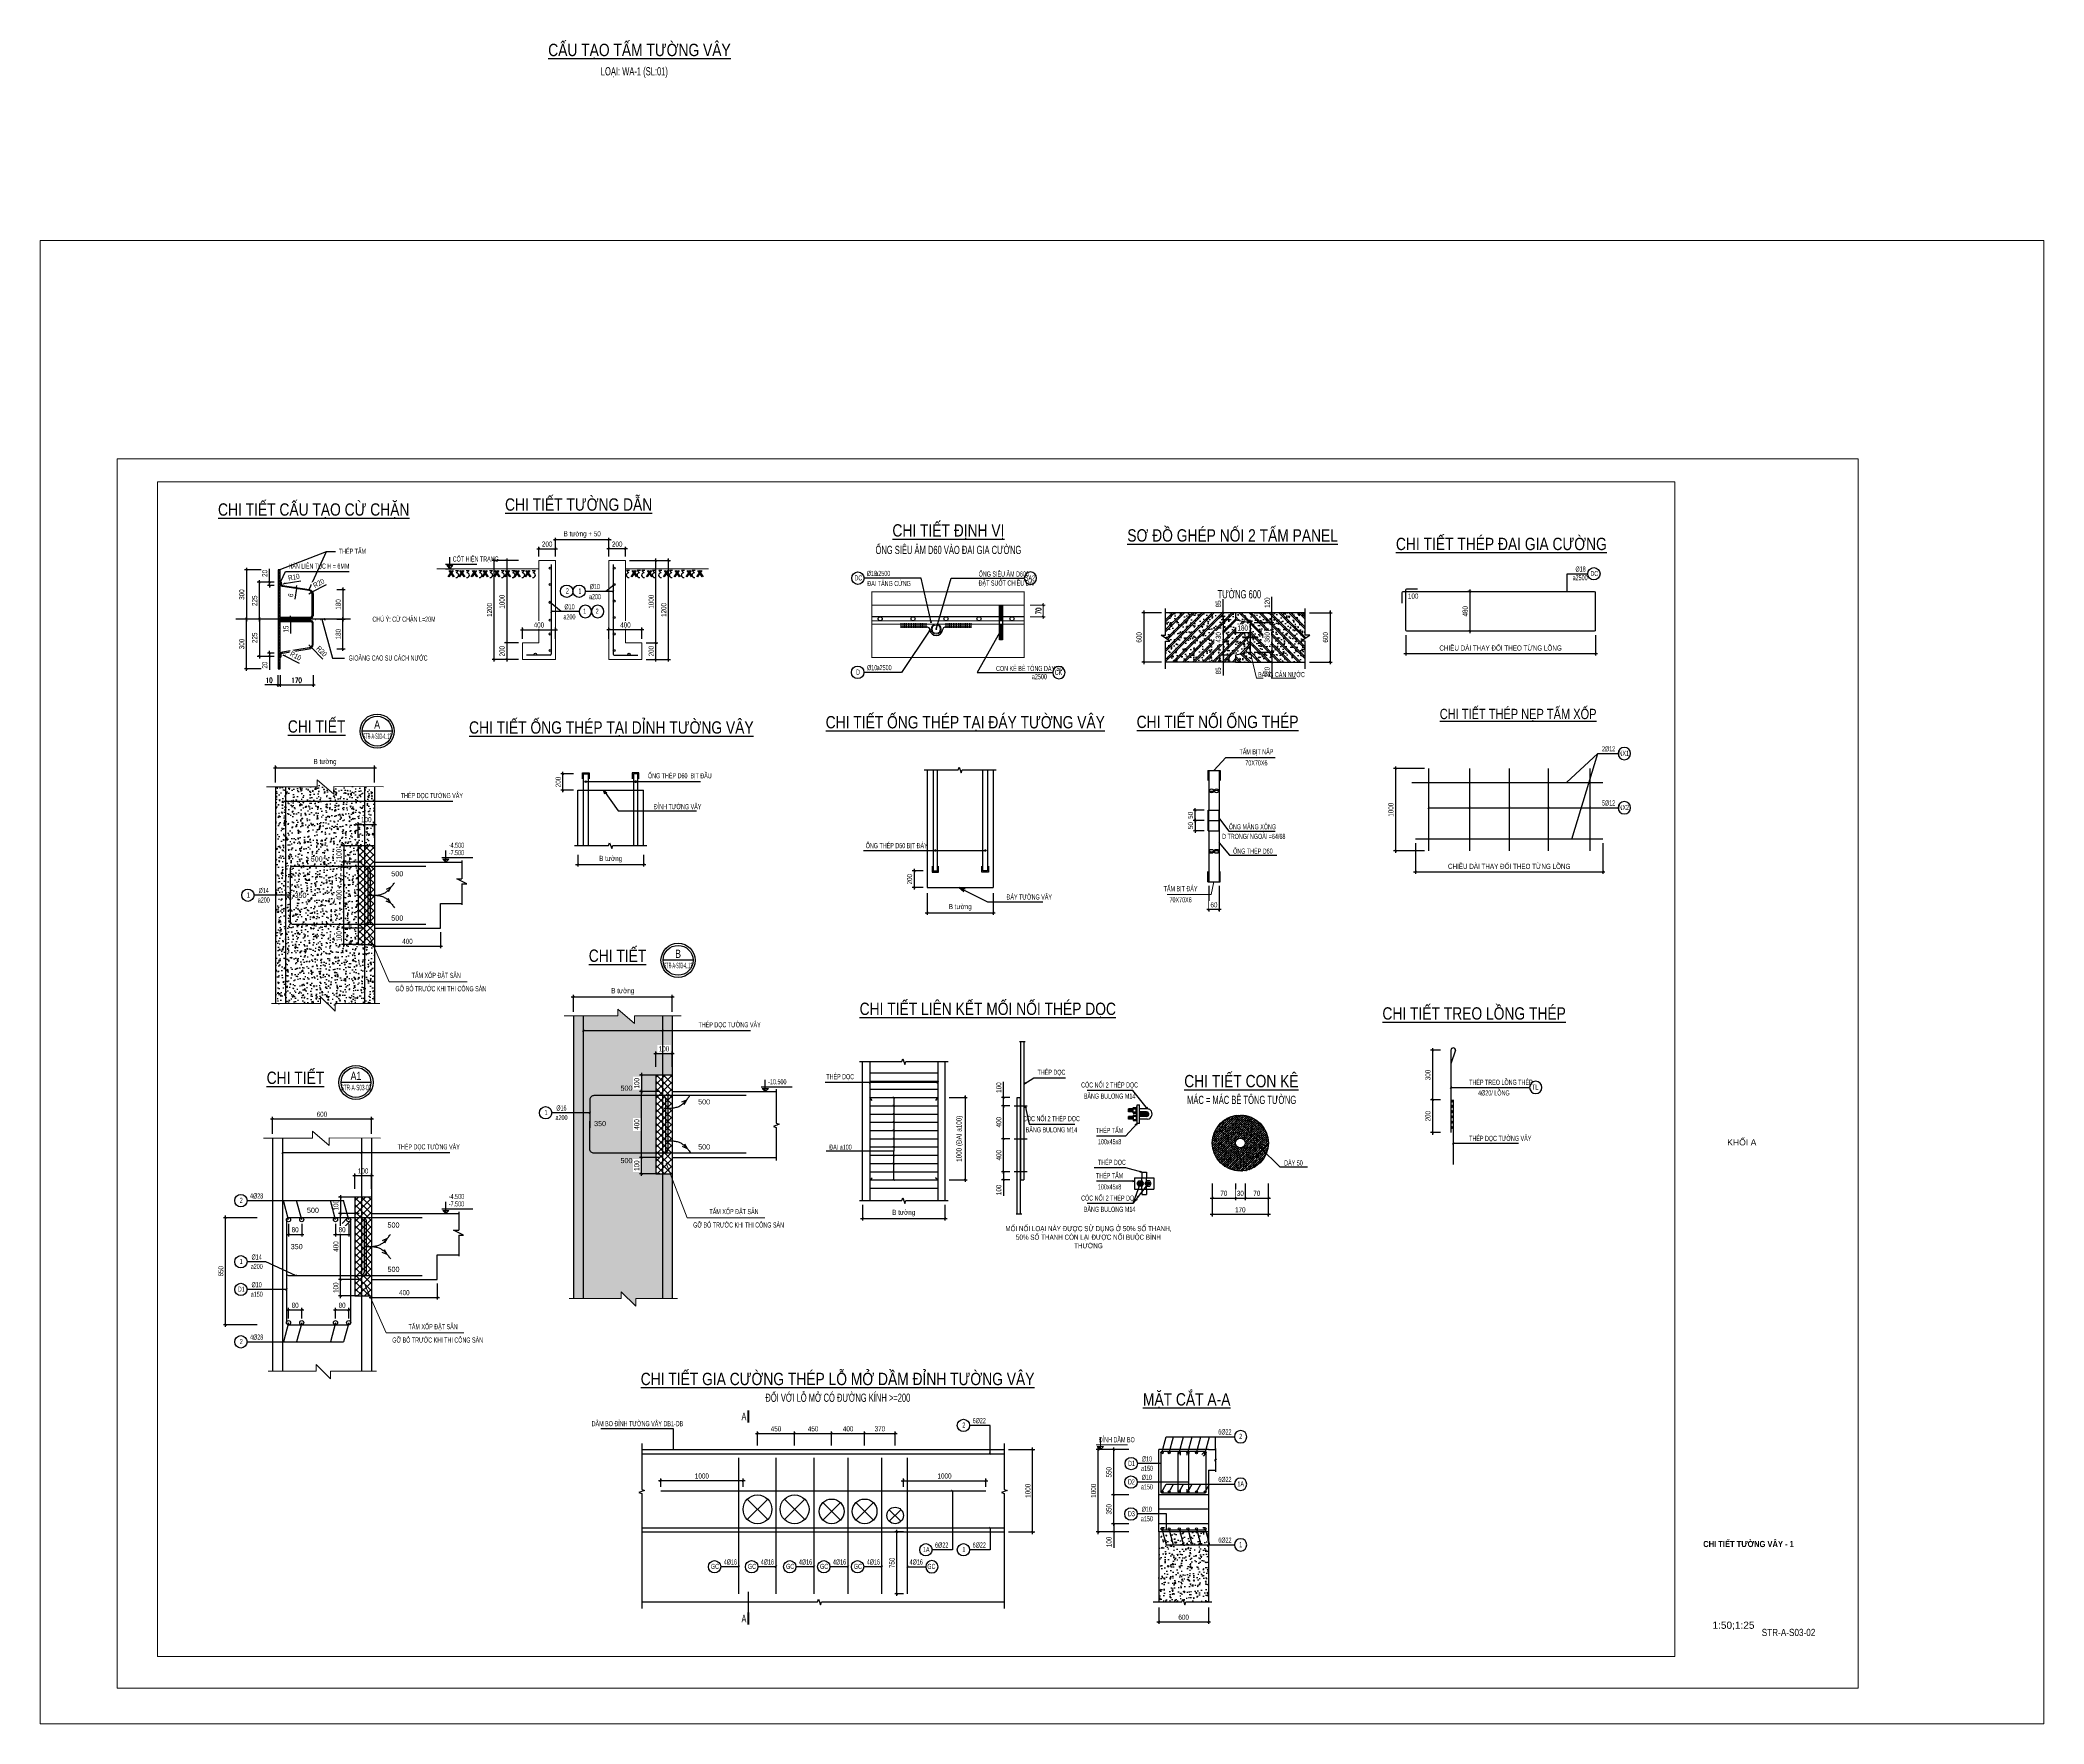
# Paper-space layout 'Layout1' of a CAD drawing. Header units: millimetres. Extents: x -37 to 935, y -17 to 800.
# The model-space entities are those that its viewports show. They can reach past a viewport. Long polylines and large blocks are cut down to what shows.
import ezdxf
from ezdxf.enums import TextEntityAlignment as Align

# ---------------------------------------------------------------- set-up
doc = ezdxf.new("R2010")
doc.units = ezdxf.units.MM
doc.header["$LTSCALE"] = 1000
doc.header["$MEASUREMENT"] = 0
doc.header["$PDMODE"] = 1
doc.header["$PDSIZE"] = -10
for name, pattern in [('CENTER', [2, 1.25, -0.25, 0.25, -0.25]), ('CENTER2', [1.125, 0.75, -0.125, 0.125, -0.125]), ('DASHDOT', [1, 0.5, -0.25, 0, -0.25]), ('DASHED', [0.75, 0.5, -0.25]), ('DOT', [0.25, 0, -0.25]), ('HIDDEN', [0.375, 0.25, -0.125])]:
    doc.linetypes.add(name, pattern=pattern)
doc.layers.get('0').update_dxf_attribs({"linetype": 'CONTINUOUS', "lineweight": 18})
doc.layers.get('DEFPOINTS').update_dxf_attribs({"color": 5, "linetype": 'CONTINUOUS', "lineweight": 18})
for name, color, linetype in [('0-Hatch', 8, 'CONTINUOUS'), ('0-Manh', 8, 'CONTINUOUS'), ('0-thep-dai', 6, 'CONTINUOUS'), ('ccu11-Betong', 6, 'CONTINUOUS'), ('ccu11-Chidan', 9, 'CONTINUOUS'), ('ccu11-Hatch', 250, 'CONTINUOUS'), ('ccu11-Khuat', 9, 'DASHED'), ('ccu11-Manh', 8, 'CONTINUOUS'), ('ccu11-Text', 31, 'CONTINUOUS'), ('ccu11-Thay', 7, 'CONTINUOUS'), ('ccu11-Thep', 4, 'CONTINUOUS'), ('ccu11-Thepdai', 6, 'CONTINUOUS'), ('ccu11-Truc', 13, 'CENTER2'), ('d-chudan', 9, 'CONTINUOUS'), ('HIDEN', 9, 'HIDDEN'), ('KC-Chidan', 9, 'CONTINUOUS'), ('KC-Cotthep', 8, 'CONTINUOUS'), ('KC-Dim', 8, 'CONTINUOUS'), ('KC-Hatch', 251, 'CONTINUOUS'), ('KC-Khuat', 9, 'HIDDEN'), ('KC-Manh', 8, 'CONTINUOUS'), ('KC-Text', 31, 'CONTINUOUS'), ('KC-Text @ 1', 31, 'CONTINUOUS'), ('KC-Thay', 7, 'CONTINUOUS'), ('KC-Thep', 4, 'CONTINUOUS'), ('KC-Thepdai', 6, 'CONTINUOUS'), ('KC-Truc', 13, 'CENTER'), ('NETVE', 11, 'CENTER'), ('THAY', 7, 'CONTINUOUS'), ('THEP', 4, 'CONTINUOUS'), ('THEPDAI', 6, 'CONTINUOUS')]:
    doc.layers.add(name, color=color, linetype=linetype)
for name, color, linetype, lineweight in [('0-THAY', 7, 'CONTINUOUS', 18), ('Ap0104_leader', 145, 'CONTINUOUS', 25), ('Ap0310_PSS', 130, 'CONTINUOUS', 30), ('ccu11-Dim', 8, 'CONTINUOUS', 18), ('DIM', 8, 'CONTINUOUS', 18)]:
    doc.layers.add(name, color=color, linetype=linetype, lineweight=lineweight)
doc.styles.add('Ap', font='1.shx', dxfattribs={"width": 0.8})
doc.styles.add('ARIAL', font='arial.ttf', dxfattribs={"width": 0.7})
doc.styles.add('ARIAL-BOLD', font='arialbd.ttf')
doc.styles.add('ARIAL_1', font='arial.ttf')
doc.styles.add('ccu11-dim', font='vnsimli.shx', dxfattribs={"width": 0.65, "bigfont": 'bigfont.shx'})
doc.styles.add('ccu11-VnAvantH', font='VHAVAN_3.TTF', dxfattribs={"width": 0.8})
doc.styles.add('ccu11-VnAvH-B', font='VHAVANB_3.TTF')
doc.styles.add('KT', font='romans.shx', dxfattribs={"width": 0.65, "bigfont": 'VNS.shx'})
doc.styles.get("Standard").update_dxf_attribs({"font": 'VHAVAN_3.TTF'})
doc.styles.add('style3', font='romans.shx', dxfattribs={"width": 0.8})
doc.dimstyles.new('2.5-100x16', dxfattribs={"dimscale": 100, "dimtxt": 2.5, "dimasz": 1, "dimexe": 1, "dimexo": 2, "dimgap": 1, "dimtad": 1, "dimdec": 1, "dimlfac": 0.0625, "dimdsep": 46, "dimtxsty": 'ARIAL', "dimblk": 'ARCHTICK', "dimcen": -1, "dimdle": 1, "dimclrd": 256, "dimclre": 256, "dimclrt": 55, "dimadec": 0, "dimazin": 2, "dimtfac": 0.1, "dimtdec": 1, "dimtmove": 0, "dimatfit": 1, "dimldrblk": 'ARCHTICK', "dimfxl": 1, "dimtvp": 0.833333, "dimtfill": 1, "dimtolj": 1, "dimtzin": 12, "dimarcsym": 0})
doc.dimstyles.new('2.5-100x4', dxfattribs={"dimscale": 100, "dimtxt": 2.5, "dimasz": 1, "dimexe": 1, "dimexo": 2, "dimgap": 1, "dimtad": 1, "dimdec": 0, "dimlfac": 0.25, "dimdsep": 46, "dimtxsty": 'ARIAL', "dimblk": 'ARCHTICK', "dimcen": -1, "dimdle": 1, "dimclrd": 256, "dimclre": 256, "dimclrt": 1, "dimadec": 0, "dimazin": 2, "dimtfac": 0.1, "dimtdec": 0, "dimtmove": 0, "dimatfit": 1, "dimldrblk": 'ARCHTICK', "dimfxl": 1, "dimtvp": 0.833333, "dimtfill": 1, "dimtolj": 1, "dimtzin": 12, "dimarcsym": 0})
doc.dimstyles.new('2.5-100x8', dxfattribs={"dimscale": 100, "dimtxt": 2.5, "dimasz": 1, "dimexe": 1, "dimexo": 2, "dimgap": 1, "dimtad": 1, "dimdec": 1, "dimlfac": 0.125, "dimdsep": 46, "dimtxsty": 'ARIAL', "dimblk": 'ARCHTICK', "dimcen": -1, "dimdle": 1, "dimclrd": 256, "dimclre": 256, "dimclrt": 5, "dimadec": 0, "dimazin": 2, "dimtfac": 0.1, "dimtdec": 1, "dimtmove": 0, "dimatfit": 1, "dimldrblk": 'ARCHTICK', "dimfxl": 1, "dimtvp": 0.833333, "dimtfill": 1, "dimtolj": 1, "dimtzin": 12, "dimarcsym": 0})
doc.dimstyles.new('2.5-25', dxfattribs={"dimscale": 25, "dimtxt": 2.5, "dimasz": 1, "dimexe": 1, "dimexo": 2, "dimgap": 1, "dimtad": 1, "dimdec": 1, "dimrnd": 5, "dimdsep": 46, "dimtxsty": 'ARIAL', "dimblk": 'ARCHTICK', "dimcen": -1, "dimdle": 1, "dimclrd": 256, "dimclre": 256, "dimclrt": 3, "dimadec": 0, "dimazin": 2, "dimtfac": 0.1, "dimtdec": 1, "dimtmove": 0, "dimatfit": 1, "dimldrblk": 'ARCHTICK', "dimfxl": 1, "dimtvp": 0.833333, "dimtfill": 1, "dimtolj": 1, "dimtzin": 12, "dimarcsym": 0})
doc.dimstyles.new('25', dxfattribs={"dimtxt": 250, "dimasz": 100, "dimexe": 100, "dimexo": 100, "dimgap": 80, "dimtad": 1, "dimdec": 0, "dimlfac": 0.25, "dimzin": 0, "dimdsep": 46, "dimtxsty": 'KT', "dimblk1": 'ARCHTICK', "dimblk2": 'ARCHTICK', "dimsah": 1, "dimcen": 0, "dimdle": 100, "dimclrd": 256, "dimclre": 256, "dimclrt": 31, "dimadec": 0, "dimazin": 0, "dimtfac": 0.005556, "dimtdec": 0, "dimtmove": 0, "dimatfit": 1, "dimldrblk": 'ARCHTICK', "dimfxl": 1, "dimtolj": 1, "dimtzin": 0, "dimarcsym": 0})
doc.dimstyles.new('Ap_Model', dxfattribs={"dimscale": 100, "dimtxt": 2.5, "dimasz": 1, "dimexe": 1, "dimexo": 1, "dimgap": 1.2, "dimtad": 1, "dimdec": 0, "dimzin": 3, "dimdsep": 46, "dimtxsty": 'Ap', "dimblk": 'ARCHTICK', "dimcen": 1, "dimdle": 1, "dimclrd": 256, "dimclre": 256, "dimclrt": 7, "dimazin": 2, "dimtfac": 100, "dimtdec": 0, "dimtix": 1, "dimtmove": 2, "dimatfit": 2, "dimfxl": 1, "dimtolj": 1, "dimtzin": 0, "dimlwd": -1, "dimlwe": -1, "dimarcsym": 0})
doc.dimstyles.new('ccu11-100', dxfattribs={"dimscale": 100, "dimtxt": 2.5, "dimasz": 1, "dimexe": 1, "dimexo": 2, "dimgap": 1, "dimtad": 1, "dimdec": 1, "dimdsep": 46, "dimtxsty": 'ccu11-dim', "dimblk": 'ARCHTICK', "dimcen": -1, "dimdle": 1, "dimclrd": 256, "dimclre": 256, "dimclrt": 3, "dimadec": 0, "dimazin": 2, "dimtfac": 0.1, "dimtdec": 1, "dimtmove": 0, "dimatfit": 1, "dimldrblk": 'ARCHTICK', "dimfxl": 1, "dimtvp": 0.833333, "dimtolj": 1, "dimtzin": 12, "dimarcsym": 0})
doc.dimstyles.new('ccu11-100x10', dxfattribs={"dimscale": 100, "dimtxt": 2.5, "dimasz": 1, "dimexe": 1, "dimexo": 2, "dimgap": 1, "dimtad": 1, "dimdec": 0, "dimlfac": 0.1, "dimdsep": 46, "dimtxsty": 'ccu11-dim', "dimblk": 'ARCHTICK', "dimcen": -1, "dimdle": 1, "dimclrd": 256, "dimclre": 256, "dimclrt": 31, "dimadec": 0, "dimazin": 2, "dimtfac": 0.1, "dimtdec": 0, "dimtmove": 0, "dimatfit": 1, "dimldrblk": 'ARCHTICK', "dimfxl": 1, "dimtvp": 0.833333, "dimtolj": 1, "dimtzin": 12, "dimarcsym": 0})
doc.dimstyles.new('ccu11-100x2', dxfattribs={"dimscale": 100, "dimtxt": 2.5, "dimasz": 1, "dimexe": 1, "dimexo": 2, "dimgap": 1, "dimtad": 1, "dimdec": 0, "dimlfac": 0.5, "dimdsep": 46, "dimtxsty": 'ccu11-dim', "dimblk": 'ARCHTICK', "dimcen": -1, "dimdle": 1, "dimclrd": 256, "dimclre": 256, "dimclrt": 31, "dimadec": 0, "dimazin": 2, "dimtfac": 0.1, "dimtdec": 0, "dimtmove": 0, "dimatfit": 1, "dimldrblk": 'ARCHTICK', "dimfxl": 1, "dimtvp": 0.833333, "dimtolj": 1, "dimtzin": 12, "dimarcsym": 0})
doc.dimstyles.new('ccu11-100x4', dxfattribs={"dimscale": 100, "dimtxt": 2.5, "dimasz": 1, "dimexe": 1, "dimexo": 2, "dimgap": 1, "dimtad": 1, "dimdec": 0, "dimlfac": 0.25, "dimdsep": 46, "dimtxsty": 'ccu11-dim', "dimblk": 'ARCHTICK', "dimcen": -1, "dimdle": 1, "dimclrd": 256, "dimclre": 256, "dimclrt": 31, "dimadec": 0, "dimazin": 2, "dimtfac": 0.1, "dimtdec": 0, "dimtmove": 0, "dimatfit": 1, "dimldrblk": 'ARCHTICK', "dimfxl": 1, "dimtvp": 0.833333, "dimtolj": 1, "dimtzin": 12, "dimarcsym": 0})
doc.dimstyles.new('ccu11-100x8', dxfattribs={"dimscale": 100, "dimtxt": 2.5, "dimasz": 1, "dimexe": 1, "dimexo": 1, "dimgap": 1, "dimtad": 1, "dimdec": 0, "dimlfac": 0.125, "dimzin": 9, "dimdsep": 46, "dimtxsty": 'ccu11-dim', "dimblk": 'ARCHTICK', "dimcen": 2, "dimdle": 1, "dimclrd": 256, "dimclre": 256, "dimclrt": 31, "dimadec": 0, "dimazin": 2, "dimtfac": 1, "dimtdec": 0, "dimtmove": 0, "dimatfit": 3, "dimldrblk": 'DOTSMALL', "dimfxl": 1, "dimtolj": 1, "dimtzin": 0, "dimlwd": -1, "dimlwe": -1, "dimarcsym": 0})
doc.dimstyles.new('DIM200', dxfattribs={"dimscale": 50, "dimtxt": 2.5, "dimasz": 1.2, "dimexe": 1.2, "dimexo": 2, "dimgap": 0.8, "dimtad": 3, "dimdec": 0, "dimzin": 0, "dimdsep": 46, "dimtxsty": 'style3', "dimblk": 'ARCHTICK', "dimcen": 0.09, "dimdle": 1.2, "dimclrd": 8, "dimclre": 8, "dimclrt": 3, "dimadec": 0, "dimazin": 0, "dimtfac": 1, "dimtdec": 0, "dimtofl": 0, "dimtmove": 0, "dimatfit": 3, "dimldrblk": 'ARCHTICK', "dimfxl": 7, "dimfxlon": 1, "dimtolj": 1, "dimtzin": 0, "dimlwd": -1, "dimarcsym": 0})

# ---------------------------------------------------------------- blocks, each defined once
blk = doc.blocks.new('A$C56B76B8C')
at = {"style": 'ARIAL-BOLD'}
for tag, p in [('WORK-NAME-LINE-1-V', (-21.25, 88.5)), ('DRAWING-NAME-LINE-1-V', (-21.25, 76))]:
    blk.add_attdef(tag, text='', height=1.5, dxfattribs=at).set_placement(p, align=Align.MIDDLE_CENTER)
for tag, height, p in [('WORK-NAME-LINE-1-E', 1.2, (-21.25, 86)), ('DRAWING-NAME-LINE-1-E', 1.2, (-21.25, 73.5)), ('DRAWING_NO', 1.5, (-16.25, 1.5))]:
    blk.add_attdef(tag, text='', height=height).set_placement(p, align=Align.MIDDLE_CENTER)
for tag, p in [('DIRECTOR', (-29, 46.5)), ('DESIGN_DIRECTOR', (-29, 42.5)), ('PROJECT_ARCHITECT', (-29, 38.5)), ('CHECKED', (-29, 34.5)), ('DRAWN', (-29, 30.5))]:
    blk.add_attdef(tag, text='', height=1).set_placement(p, align=Align.MIDDLE_LEFT)
at = {"style": 'ARIAL_1'}
for tag, p in [('SCALE_A0', (-37.5, 11.75)), ('SCALE_A1', (-37.5, 9.25)), ('SCALE_A2', (-16, 11.75)), ('SCALE_A3', (-16, 9.25))]:
    blk.add_attdef(tag, text='', height=1.25, dxfattribs=at).set_placement(p, align=Align.MIDDLE_LEFT)
blk = doc.blocks.new('_ARCHTICK')
at = {"color": 0, "linetype": 'ByBlock', "const_width": 0.3}
blk.add_lwpolyline([(-0.5, -0.5), (0.5, 0.5)], dxfattribs=at)
blk = doc.blocks.new('*D29')
at = {"layer": 'ccu11-Dim', "lineweight": -2, "transparency": 16777216}
for p, q in [((41957, -92865), (41957, -92396)), ((42757, -92865), (42757, -92396)), ((41857, -92496), (42857, -92496))]:
    blk.add_line(p, q, dxfattribs=at)
at = {"layer": 'DEFPOINTS', "color": 0, "transparency": 16777216}
for p in [(41957, -93065), (42757, -93065)]:
    blk.add_point(p, dxfattribs=at)
at = {"layer": 'ccu11-Dim', "lineweight": -2, "transparency": 16777216, "xscale": 100, "yscale": 100, "zscale": 100, "rotation": 180}
blk.add_blockref('_ARCHTICK', (41957, -92496), dxfattribs=at)
at = {"layer": 'ccu11-Dim', "lineweight": -2, "transparency": 16777216, "xscale": 100, "yscale": 100, "zscale": 100}
blk.add_blockref('_ARCHTICK', (42757, -92496), dxfattribs=at)
at = {"layer": 'ccu11-Dim', "color": 1, "transparency": 16777216, "insert": (42357, -92269), "char_height": 250, "attachment_point": 5, "style": 'ARIAL', "bg_fill": 3, "box_fill_scale": 1.25, "bg_fill_color": 256, "bg_fill_true_color": 13158600, "bg_fill_transparency": 0}
blk.add_mtext('\\A1;200', dxfattribs=at)
at = {"layer": 'DEFPOINTS', "color": 0, "transparency": 16777216}
blk.add_point((42757, -92496), dxfattribs=at)
blk = doc.blocks.new('*D30')
at = {"layer": 'ccu11-Dim', "lineweight": -2, "transparency": 16777216}
for p, q in [((45357, -92865), (45357, -92396)), ((46157, -92865), (46157, -92396)), ((46257, -92496), (45257, -92496))]:
    blk.add_line(p, q, dxfattribs=at)
at = {"layer": 'DEFPOINTS', "color": 0, "transparency": 16777216}
for p in [(45357, -93065), (46157, -93065)]:
    blk.add_point(p, dxfattribs=at)
at = {"layer": 'ccu11-Dim', "lineweight": -2, "transparency": 16777216, "xscale": 100, "yscale": 100, "zscale": 100, "rotation": 180}
blk.add_blockref('_ARCHTICK', (45357, -92496), dxfattribs=at)
at = {"layer": 'ccu11-Dim', "lineweight": -2, "transparency": 16777216, "xscale": 100, "yscale": 100, "zscale": 100}
blk.add_blockref('_ARCHTICK', (46157, -92496), dxfattribs=at)
at = {"layer": 'ccu11-Dim', "color": 1, "transparency": 16777216, "insert": (45757, -92269), "char_height": 250, "attachment_point": 5, "style": 'ARIAL', "bg_fill": 3, "box_fill_scale": 1.25, "bg_fill_color": 256, "bg_fill_true_color": 13158600, "bg_fill_transparency": 0}
blk.add_mtext('\\A1;200', dxfattribs=at)
at = {"layer": 'DEFPOINTS', "color": 0, "transparency": 16777216}
blk.add_point((45357, -92496), dxfattribs=at)
blk = doc.blocks.new('*D31')
at = {"layer": 'ccu11-Dim', "lineweight": -2, "transparency": 16777216}
for p, q in [((40957, -93065), (40293, -93065)), ((40393, -92965), (40393, -97165)), ((40957, -97065), (40293, -97065))]:
    blk.add_line(p, q, dxfattribs=at)
at = {"layer": 'DEFPOINTS', "color": 0, "transparency": 16777216}
for p in [(41157, -93065), (40393, -97065), (41157, -97065)]:
    blk.add_point(p, dxfattribs=at)
at = {"layer": 'ccu11-Dim', "lineweight": -2, "transparency": 16777216, "xscale": 100, "yscale": 100, "zscale": 100}
for p, rotation in [((40393, -93065), 90), ((40393, -97065), 270)]:
    blk.add_blockref('_ARCHTICK', p, dxfattribs=dict(at, rotation=rotation))
at = {"layer": 'ccu11-Dim', "color": 1, "transparency": 16777216, "insert": (40166, -95065), "char_height": 250, "attachment_point": 5, "rotation": 90, "style": 'ARIAL', "bg_fill": 3, "box_fill_scale": 1.25, "bg_fill_color": 256, "bg_fill_true_color": 13158600, "bg_fill_transparency": 0}
blk.add_mtext('\\A1;1000', dxfattribs=at)
blk = doc.blocks.new('*D32')
at = {"layer": 'ccu11-Dim', "lineweight": -2, "transparency": 16777216}
for p, q in [((40957, -97065), (40293, -97065)), ((40393, -96965), (40393, -97965)), ((40957, -97865), (40293, -97865))]:
    blk.add_line(p, q, dxfattribs=at)
at = {"layer": 'DEFPOINTS', "color": 0, "transparency": 16777216}
for p in [(41157, -97065), (41157, -97865)]:
    blk.add_point(p, dxfattribs=at)
at = {"layer": 'ccu11-Dim', "lineweight": -2, "transparency": 16777216, "xscale": 100, "yscale": 100, "zscale": 100}
for p, rotation in [((40393, -97065), 90), ((40393, -97865), 270)]:
    blk.add_blockref('_ARCHTICK', p, dxfattribs=dict(at, rotation=rotation))
at = {"layer": 'ccu11-Dim', "color": 1, "transparency": 16777216, "insert": (40166, -97465), "char_height": 250, "attachment_point": 5, "rotation": 90, "style": 'ARIAL', "bg_fill": 3, "box_fill_scale": 1.25, "bg_fill_color": 256, "bg_fill_true_color": 13158600, "bg_fill_transparency": 0}
blk.add_mtext('\\A1;200', dxfattribs=at)
at = {"layer": 'DEFPOINTS', "color": 0, "transparency": 16777216}
blk.add_point((40393, -97865), dxfattribs=at)
blk = doc.blocks.new('*D33')
at = {"layer": 'ccu11-Dim', "lineweight": -2, "transparency": 16777216}
for p, q in [((40957, -93065), (39685, -93065)), ((39785, -97965), (39785, -92965)), ((40957, -97865), (39685, -97865))]:
    blk.add_line(p, q, dxfattribs=at)
at = {"layer": 'DEFPOINTS', "color": 0, "transparency": 16777216}
for p in [(39785, -93065), (41157, -93065), (41157, -97865)]:
    blk.add_point(p, dxfattribs=at)
at = {"layer": 'ccu11-Dim', "lineweight": -2, "transparency": 16777216, "xscale": 100, "yscale": 100, "zscale": 100}
for p, rotation in [((39785, -93065), 90), ((39785, -97865), 270)]:
    blk.add_blockref('_ARCHTICK', p, dxfattribs=dict(at, rotation=rotation))
at = {"layer": 'ccu11-Dim', "color": 1, "transparency": 16777216, "insert": (39558, -95465), "char_height": 250, "attachment_point": 5, "rotation": 90, "style": 'ARIAL', "bg_fill": 3, "box_fill_scale": 1.25, "bg_fill_color": 256, "bg_fill_true_color": 13158600, "bg_fill_transparency": 0}
blk.add_mtext('\\A1;1200', dxfattribs=at)
blk = doc.blocks.new('*D34')
at = {"layer": 'ccu11-Dim', "lineweight": -2, "transparency": 16777216}
for p, q in [((47057, -96424), (45257, -96424)), ((45357, -96865), (45357, -96324)), ((46957, -96865), (46957, -96324))]:
    blk.add_line(p, q, dxfattribs=at)
at = {"layer": 'DEFPOINTS', "color": 0, "transparency": 16777216}
for p in [(45357, -96424), (45357, -97065), (46957, -97065)]:
    blk.add_point(p, dxfattribs=at)
at = {"layer": 'ccu11-Dim', "lineweight": -2, "transparency": 16777216, "xscale": 100, "yscale": 100, "zscale": 100, "rotation": 180}
blk.add_blockref('_ARCHTICK', (45357, -96424), dxfattribs=at)
at = {"layer": 'ccu11-Dim', "lineweight": -2, "transparency": 16777216, "xscale": 100, "yscale": 100, "zscale": 100}
blk.add_blockref('_ARCHTICK', (46957, -96424), dxfattribs=at)
at = {"layer": 'ccu11-Dim', "color": 1, "transparency": 16777216, "insert": (46157, -96197), "char_height": 250, "attachment_point": 5, "style": 'ARIAL', "bg_fill": 3, "box_fill_scale": 1.25, "bg_fill_color": 256, "bg_fill_true_color": 13158600, "bg_fill_transparency": 0}
blk.add_mtext('\\A1;400', dxfattribs=at)
blk = doc.blocks.new('*D35')
at = {"layer": 'ccu11-Dim', "lineweight": -2, "transparency": 16777216}
for p, q in [((45457, -92068), (42657, -92068)), ((42757, -92568), (42757, -91968)), ((45357, -92568), (45357, -91968))]:
    blk.add_line(p, q, dxfattribs=at)
at = {"layer": 'DEFPOINTS', "color": 0, "transparency": 16777216}
for p in [(42757, -92068), (42757, -92768), (45357, -92768)]:
    blk.add_point(p, dxfattribs=at)
at = {"layer": 'ccu11-Dim', "lineweight": -2, "transparency": 16777216, "xscale": 100, "yscale": 100, "zscale": 100, "rotation": 180}
blk.add_blockref('_ARCHTICK', (42757, -92068), dxfattribs=at)
at = {"layer": 'ccu11-Dim', "lineweight": -2, "transparency": 16777216, "xscale": 100, "yscale": 100, "zscale": 100}
blk.add_blockref('_ARCHTICK', (45357, -92068), dxfattribs=at)
at = {"layer": 'ccu11-Dim', "color": 1, "transparency": 16777216, "insert": (44057, -91806), "char_height": 250, "attachment_point": 5, "style": 'ARIAL', "bg_fill": 3, "box_fill_scale": 1.25, "bg_fill_color": 256, "bg_fill_true_color": 13158600, "bg_fill_transparency": 0}
blk.add_mtext('\\A1;B tường + 50', dxfattribs=at)
blk = doc.blocks.new('*D36')
at = {"layer": 'ccu11-Dim', "lineweight": -2, "transparency": 16777216}
for p, q in [((46357, -93065), (48347, -93065)), ((48247, -97965), (48247, -92965)), ((47157, -97865), (48347, -97865))]:
    blk.add_line(p, q, dxfattribs=at)
at = {"layer": 'DEFPOINTS', "color": 0, "transparency": 16777216}
for p in [(46157, -93065), (48247, -93065), (46957, -97865)]:
    blk.add_point(p, dxfattribs=at)
at = {"layer": 'ccu11-Dim', "lineweight": -2, "transparency": 16777216, "xscale": 100, "yscale": 100, "zscale": 100}
for p, rotation in [((48247, -93065), 90), ((48247, -97865), 270)]:
    blk.add_blockref('_ARCHTICK', p, dxfattribs=dict(at, rotation=rotation))
at = {"layer": 'ccu11-Dim', "color": 1, "transparency": 16777216, "insert": (48019, -95465), "char_height": 250, "attachment_point": 5, "rotation": 90, "style": 'ARIAL', "bg_fill": 3, "box_fill_scale": 1.25, "bg_fill_color": 256, "bg_fill_true_color": 13158600, "bg_fill_transparency": 0}
blk.add_mtext('\\A1;1200', dxfattribs=at)
blk = doc.blocks.new('*D37')
at = {"layer": 'ccu11-Dim', "lineweight": -2, "transparency": 16777216}
for p, q in [((47157, -97065), (47735, -97065)), ((47635, -97965), (47635, -96965)), ((47157, -97865), (47735, -97865))]:
    blk.add_line(p, q, dxfattribs=at)
at = {"layer": 'ccu11-Dim', "lineweight": -2, "transparency": 16777216, "xscale": 100, "yscale": 100, "zscale": 100}
for p, rotation in [((47635, -97065), 90), ((47635, -97865), 270)]:
    blk.add_blockref('_ARCHTICK', p, dxfattribs=dict(at, rotation=rotation))
at = {"layer": 'ccu11-Dim', "color": 1, "transparency": 16777216, "insert": (47407, -97465), "char_height": 250, "attachment_point": 5, "rotation": 90, "style": 'ARIAL', "bg_fill": 3, "box_fill_scale": 1.25, "bg_fill_color": 256, "bg_fill_true_color": 13158600, "bg_fill_transparency": 0}
blk.add_mtext('\\A1;200', dxfattribs=at)
at = {"layer": 'DEFPOINTS', "color": 0, "transparency": 16777216}
for p in [(46957, -97065), (47635, -97065), (46957, -97865)]:
    blk.add_point(p, dxfattribs=at)
blk = doc.blocks.new('*D38')
at = {"layer": 'ccu11-Dim', "lineweight": -2, "transparency": 16777216}
for p, q in [((47157, -93065), (47735, -93065)), ((47635, -97165), (47635, -92965)), ((47157, -97065), (47735, -97065))]:
    blk.add_line(p, q, dxfattribs=at)
at = {"layer": 'DEFPOINTS', "color": 0, "transparency": 16777216}
for p in [(46957, -93065), (47635, -93065), (46957, -97065)]:
    blk.add_point(p, dxfattribs=at)
at = {"layer": 'ccu11-Dim', "lineweight": -2, "transparency": 16777216, "xscale": 100, "yscale": 100, "zscale": 100}
for p, rotation in [((47635, -93065), 90), ((47635, -97065), 270)]:
    blk.add_blockref('_ARCHTICK', p, dxfattribs=dict(at, rotation=rotation))
at = {"layer": 'ccu11-Dim', "color": 1, "transparency": 16777216, "insert": (47407, -95065), "char_height": 250, "attachment_point": 5, "rotation": 90, "style": 'ARIAL', "bg_fill": 3, "box_fill_scale": 1.25, "bg_fill_color": 256, "bg_fill_true_color": 13158600, "bg_fill_transparency": 0}
blk.add_mtext('\\A1;1000', dxfattribs=at)
blk = doc.blocks.new('*D39')
at = {"layer": 'ccu11-Dim', "lineweight": -2, "transparency": 16777216}
for p, q in [((85725, -116850), (85240, -116850)), ((85340, -116750), (85340, -119350)), ((85725, -119250), (85240, -119250))]:
    blk.add_line(p, q, dxfattribs=at)
at = {"layer": 'DEFPOINTS', "color": 0, "transparency": 16777216}
for p in [(85925, -116850), (85340, -119250), (85925, -119250)]:
    blk.add_point(p, dxfattribs=at)
at = {"layer": 'ccu11-Dim', "lineweight": -2, "transparency": 16777216, "xscale": 100, "yscale": 100, "zscale": 100}
for p, rotation in [((85340, -116850), 90), ((85340, -119250), 270)]:
    blk.add_blockref('_ARCHTICK', p, dxfattribs=dict(at, rotation=rotation))
at = {"layer": 'ccu11-Dim', "color": 5, "transparency": 16777216, "insert": (85112, -118050), "char_height": 250, "attachment_point": 5, "rotation": 90, "style": 'ARIAL', "bg_fill": 3, "box_fill_scale": 1.25, "bg_fill_color": 256, "bg_fill_true_color": 13158600, "bg_fill_transparency": 0}
blk.add_mtext('\\A1;300', dxfattribs=at)
blk = doc.blocks.new('*D40')
at = {"layer": 'ccu11-Dim', "lineweight": -2, "transparency": 16777216}
for p, q in [((85725, -119250), (85240, -119250)), ((85340, -119150), (85340, -120950)), ((85725, -120850), (85240, -120850))]:
    blk.add_line(p, q, dxfattribs=at)
at = {"layer": 'DEFPOINTS', "color": 0, "transparency": 16777216}
for p in [(85925, -119250), (85340, -120850), (85925, -120850)]:
    blk.add_point(p, dxfattribs=at)
at = {"layer": 'ccu11-Dim', "lineweight": -2, "transparency": 16777216, "xscale": 100, "yscale": 100, "zscale": 100}
for p, rotation in [((85340, -119250), 90), ((85340, -120850), 270)]:
    blk.add_blockref('_ARCHTICK', p, dxfattribs=dict(at, rotation=rotation))
at = {"layer": 'ccu11-Dim', "color": 5, "transparency": 16777216, "insert": (85112, -120050), "char_height": 250, "attachment_point": 5, "rotation": 90, "style": 'ARIAL', "bg_fill": 3, "box_fill_scale": 1.25, "bg_fill_color": 256, "bg_fill_true_color": 13158600, "bg_fill_transparency": 0}
blk.add_mtext('\\A1;200', dxfattribs=at)
blk = doc.blocks.new('Water-stop')
at = {"layer": 'Ap0310_PSS', "ltscale": 0.1}
h = blk.add_hatch(color=256, dxfattribs=at)
h.paths.add_polyline_path([(-85, 0), (-100, 0, 1)])
h.paths.add_polyline_path([(-100, 0), (-85, 0, 1)])
h = blk.add_hatch(color=256, dxfattribs=at)
h.paths.add_polyline_path([(8, 0), (-8, 0, 1)])
h.paths.add_polyline_path([(8, 0, 1), (-8, 0)])
h = blk.add_hatch(color=256, dxfattribs=at)
h.paths.add_polyline_path([(85, 0), (100, 0, -1)])
h.paths.add_polyline_path([(100, 0), (85, 0, -1)])
at = {"layer": 'Ap0310_PSS', "const_width": 4}
for points in [[(-93, 0), (93, 0)], [(-66, 6), (-66, -6)], [(-35, 6), (-35, -6)], [(35, 6), (35, -6)], [(66, 6), (66, -6)]]:
    blk.add_lwpolyline(points, dxfattribs=at)
blk = doc.blocks.new('*D41')
at = {"layer": 'ccu11-Dim', "lineweight": -2, "transparency": 16777216}
for p, q in [((29276, -99107), (28644, -99107)), ((29276, -98633), (29276, -99207)), ((29390, -99107), (29276, -99107)), ((29390, -98633), (29390, -99207)), ((29390, -99107), (29490, -99107))]:
    blk.add_line(p, q, dxfattribs=at)
at = {"layer": 'DEFPOINTS', "color": 0, "transparency": 16777216}
for p in [(29276, -98433), (29276, -99107), (29390, -98433)]:
    blk.add_point(p, dxfattribs=at)
at = {"layer": 'ccu11-Dim', "lineweight": -2, "transparency": 16777216, "xscale": 100, "yscale": 100, "zscale": 100}
blk.add_blockref('_ARCHTICK', (29276, -99107), dxfattribs=at)
at = {"layer": 'ccu11-Dim', "lineweight": -2, "transparency": 16777216, "xscale": 100, "yscale": 100, "zscale": 100, "rotation": 180}
blk.add_blockref('_ARCHTICK', (29390, -99107), dxfattribs=at)
at = {"layer": 'ccu11-Dim', "color": 31, "transparency": 16777216, "insert": (28860, -98882), "char_height": 250, "attachment_point": 5, "style": 'ccu11-dim'}
blk.add_mtext('\\A1;10', dxfattribs=at)
blk = doc.blocks.new('*D42')
at = {"layer": 'ccu11-Dim', "lineweight": -2, "transparency": 16777216}
for p, q in [((29099, -94119), (28284, -94119)), ((28384, -96019), (28384, -94019)), ((29099, -95919), (28284, -95919))]:
    blk.add_line(p, q, dxfattribs=at)
at = {"layer": 'DEFPOINTS', "color": 0, "transparency": 16777216}
for p in [(28384, -94119), (29299, -94119), (29299, -95919)]:
    blk.add_point(p, dxfattribs=at)
at = {"layer": 'ccu11-Dim', "lineweight": -2, "transparency": 16777216, "xscale": 100, "yscale": 100, "zscale": 100}
for p, rotation in [((28384, -94119), 90), ((28384, -95919), 270)]:
    blk.add_blockref('_ARCHTICK', p, dxfattribs=dict(at, rotation=rotation))
at = {"layer": 'ccu11-Dim', "color": 5, "transparency": 16777216, "insert": (28157, -95019), "char_height": 250, "attachment_point": 5, "rotation": 90, "style": 'ARIAL', "bg_fill": 3, "box_fill_scale": 1.25, "bg_fill_color": 256, "bg_fill_true_color": 13158600, "bg_fill_transparency": 0}
blk.add_mtext('\\A1;225', dxfattribs=at)
blk = doc.blocks.new('*D43')
at = {"layer": 'ccu11-Dim', "lineweight": -2, "transparency": 16777216}
for p, q in [((29099, -94119), (28775, -94119)), ((29099, -94279), (28775, -94279)), ((28875, -94119), (28875, -93466)), ((28875, -94279), (28875, -94119)), ((28875, -94279), (28875, -94379))]:
    blk.add_line(p, q, dxfattribs=at)
at = {"layer": 'ccu11-Dim', "lineweight": -2, "transparency": 16777216, "xscale": 100, "yscale": 100, "zscale": 100}
for p, rotation in [((28875, -94119), 270), ((28875, -94279), 90)]:
    blk.add_blockref('_ARCHTICK', p, dxfattribs=dict(at, rotation=rotation))
at = {"layer": 'ccu11-Dim', "color": 5, "transparency": 16777216, "insert": (28647, -93692), "char_height": 250, "attachment_point": 5, "rotation": 90, "style": 'ARIAL', "bg_fill": 3, "box_fill_scale": 1.25, "bg_fill_color": 256, "bg_fill_true_color": 13158600, "bg_fill_transparency": 0}
blk.add_mtext('\\A1;20', dxfattribs=at)
at = {"layer": 'DEFPOINTS', "color": 0, "transparency": 16777216}
for p in [(28875, -94119), (29299, -94119), (29299, -94279)]:
    blk.add_point(p, dxfattribs=at)
blk = doc.blocks.new('*D44')
at = {"layer": 'ccu11-Dim', "lineweight": -2, "transparency": 16777216}
for p, q in [((29099, -97559), (28775, -97559)), ((29099, -97719), (28775, -97719)), ((28875, -97559), (28875, -97459)), ((28875, -97559), (28875, -97719)), ((28875, -97719), (28875, -98372))]:
    blk.add_line(p, q, dxfattribs=at)
at = {"layer": 'ccu11-Dim', "lineweight": -2, "transparency": 16777216, "xscale": 100, "yscale": 100, "zscale": 100}
for p, rotation in [((28875, -97559), 270), ((28875, -97719), 90)]:
    blk.add_blockref('_ARCHTICK', p, dxfattribs=dict(at, rotation=rotation))
at = {"layer": 'ccu11-Dim', "color": 5, "transparency": 16777216, "insert": (28647, -98145), "char_height": 250, "attachment_point": 5, "rotation": 90, "style": 'ARIAL', "bg_fill": 3, "box_fill_scale": 1.25, "bg_fill_color": 256, "bg_fill_true_color": 13158600, "bg_fill_transparency": 0}
blk.add_mtext('\\A1;20', dxfattribs=at)
at = {"layer": 'DEFPOINTS', "color": 0, "transparency": 16777216}
for p in [(28875, -97719), (29299, -97559), (29299, -97719)]:
    blk.add_point(p, dxfattribs=at)
blk = doc.blocks.new('*D45')
at = {"layer": 'ccu11-Dim', "lineweight": -2, "transparency": 16777216}
for p, q in [((28479, -93519), (27657, -93519)), ((27757, -93419), (27757, -96019)), ((28479, -95919), (27657, -95919))]:
    blk.add_line(p, q, dxfattribs=at)
at = {"layer": 'DEFPOINTS', "color": 0, "transparency": 16777216}
for p in [(28679, -93519), (27757, -95919), (28679, -95919)]:
    blk.add_point(p, dxfattribs=at)
at = {"layer": 'ccu11-Dim', "lineweight": -2, "transparency": 16777216, "xscale": 100, "yscale": 100, "zscale": 100}
for p, rotation in [((27757, -93519), 90), ((27757, -95919), 270)]:
    blk.add_blockref('_ARCHTICK', p, dxfattribs=dict(at, rotation=rotation))
at = {"layer": 'ccu11-Dim', "color": 5, "transparency": 16777216, "insert": (27530, -94719), "char_height": 250, "attachment_point": 5, "rotation": 90, "style": 'ARIAL', "bg_fill": 3, "box_fill_scale": 1.25, "bg_fill_color": 256, "bg_fill_true_color": 13158600, "bg_fill_transparency": 0}
blk.add_mtext('\\A1;300', dxfattribs=at)
blk = doc.blocks.new('*D46')
at = {"layer": 'ccu11-Dim', "lineweight": -2, "transparency": 16777216}
for p, q in [((32151, -94479), (32543, -94479)), ((32443, -94379), (32443, -96019)), ((32151, -95919), (32543, -95919))]:
    blk.add_line(p, q, dxfattribs=at)
at = {"layer": 'ccu11-Dim', "lineweight": -2, "transparency": 16777216, "xscale": 100, "yscale": 100, "zscale": 100}
for p, rotation in [((32443, -94479), 90), ((32443, -95919), 270)]:
    blk.add_blockref('_ARCHTICK', p, dxfattribs=dict(at, rotation=rotation))
at = {"layer": 'ccu11-Dim', "color": 5, "transparency": 16777216, "insert": (32216, -95199), "char_height": 250, "attachment_point": 5, "rotation": 90, "style": 'ARIAL', "bg_fill": 3, "box_fill_scale": 1.25, "bg_fill_color": 256, "bg_fill_true_color": 13158600, "bg_fill_transparency": 0}
blk.add_mtext('\\A1;180', dxfattribs=at)
at = {"layer": 'DEFPOINTS', "color": 0, "transparency": 16777216}
for p in [(31951, -94479), (31951, -95919), (32443, -95919)]:
    blk.add_point(p, dxfattribs=at)
blk = doc.blocks.new('*D47')
at = {"layer": 'ccu11-Dim', "lineweight": -2, "transparency": 16777216}
for p, q in [((29290, -99107), (31100, -99107)), ((29390, -98633), (29390, -99207)), ((31000, -98633), (31000, -99207))]:
    blk.add_line(p, q, dxfattribs=at)
at = {"layer": 'DEFPOINTS', "color": 0, "transparency": 16777216}
for p in [(29390, -98433), (31000, -98433), (31000, -99107)]:
    blk.add_point(p, dxfattribs=at)
at = {"layer": 'ccu11-Dim', "lineweight": -2, "transparency": 16777216, "xscale": 100, "yscale": 100, "zscale": 100, "rotation": 180}
blk.add_blockref('_ARCHTICK', (29390, -99107), dxfattribs=at)
at = {"layer": 'ccu11-Dim', "lineweight": -2, "transparency": 16777216, "xscale": 100, "yscale": 100, "zscale": 100}
blk.add_blockref('_ARCHTICK', (31000, -99107), dxfattribs=at)
at = {"layer": 'ccu11-Dim', "color": 31, "transparency": 16777216, "insert": (30195, -98882), "char_height": 250, "attachment_point": 5, "style": 'ccu11-dim'}
blk.add_mtext('\\A1;170', dxfattribs=at)
blk = doc.blocks.new('*D48')
at = {"layer": 'ccu11-Dim', "lineweight": -2, "transparency": 16777216}
for p, q in [((32151, -95919), (32543, -95919)), ((32443, -97459), (32443, -95819)), ((32151, -97359), (32543, -97359))]:
    blk.add_line(p, q, dxfattribs=at)
at = {"layer": 'ccu11-Dim', "lineweight": -2, "transparency": 16777216, "xscale": 100, "yscale": 100, "zscale": 100}
for p, rotation in [((32443, -95919), 90), ((32443, -97359), 270)]:
    blk.add_blockref('_ARCHTICK', p, dxfattribs=dict(at, rotation=rotation))
at = {"layer": 'ccu11-Dim', "color": 5, "transparency": 16777216, "insert": (32216, -96639), "char_height": 250, "attachment_point": 5, "rotation": 90, "style": 'ARIAL', "bg_fill": 3, "box_fill_scale": 1.25, "bg_fill_color": 256, "bg_fill_true_color": 13158600, "bg_fill_transparency": 0}
blk.add_mtext('\\A1;180', dxfattribs=at)
at = {"layer": 'DEFPOINTS', "color": 0, "transparency": 16777216}
for p in [(31951, -95919), (32443, -95919), (31951, -97359)]:
    blk.add_point(p, dxfattribs=at)
blk = doc.blocks.new('*D49')
at = {"layer": 'ccu11-Dim', "lineweight": -2, "transparency": 16777216}
for p, q in [((29099, -95919), (28284, -95919)), ((28384, -95819), (28384, -97819)), ((29099, -97719), (28284, -97719))]:
    blk.add_line(p, q, dxfattribs=at)
at = {"layer": 'DEFPOINTS', "color": 0, "transparency": 16777216}
for p in [(29299, -95919), (28384, -97719), (29299, -97719)]:
    blk.add_point(p, dxfattribs=at)
at = {"layer": 'ccu11-Dim', "lineweight": -2, "transparency": 16777216, "xscale": 100, "yscale": 100, "zscale": 100}
for p, rotation in [((28384, -95919), 90), ((28384, -97719), 270)]:
    blk.add_blockref('_ARCHTICK', p, dxfattribs=dict(at, rotation=rotation))
at = {"layer": 'ccu11-Dim', "color": 5, "transparency": 16777216, "insert": (28157, -96819), "char_height": 250, "attachment_point": 5, "rotation": 90, "style": 'ARIAL', "bg_fill": 3, "box_fill_scale": 1.25, "bg_fill_color": 256, "bg_fill_true_color": 13158600, "bg_fill_transparency": 0}
blk.add_mtext('\\A1;225', dxfattribs=at)
blk = doc.blocks.new('*D50')
at = {"layer": 'ccu11-Dim', "lineweight": -2, "transparency": 16777216}
for p, q in [((28479, -95919), (27657, -95919)), ((27757, -98419), (27757, -95819)), ((28479, -98319), (27657, -98319))]:
    blk.add_line(p, q, dxfattribs=at)
at = {"layer": 'DEFPOINTS', "color": 0, "transparency": 16777216}
for p in [(27757, -95919), (28679, -95919), (28679, -98319)]:
    blk.add_point(p, dxfattribs=at)
at = {"layer": 'ccu11-Dim', "lineweight": -2, "transparency": 16777216, "xscale": 100, "yscale": 100, "zscale": 100}
for p, rotation in [((27757, -95919), 90), ((27757, -98319), 270)]:
    blk.add_blockref('_ARCHTICK', p, dxfattribs=dict(at, rotation=rotation))
at = {"layer": 'ccu11-Dim', "color": 5, "transparency": 16777216, "insert": (27530, -97119), "char_height": 250, "attachment_point": 5, "rotation": 90, "style": 'ARIAL', "bg_fill": 3, "box_fill_scale": 1.25, "bg_fill_color": 256, "bg_fill_true_color": 13158600, "bg_fill_transparency": 0}
blk.add_mtext('\\A1;300', dxfattribs=at)
blk = doc.blocks.new('*D51')
at = {"layer": 'ccu11-Dim', "lineweight": -2, "transparency": 16777216}
for p, q in [((30924, -94610), (31647, -94229)), ((30782, -94685), (30924, -94610))]:
    blk.add_line(p, q, dxfattribs=at)
at = {"layer": 'ccu11-Dim', "lineweight": -2, "transparency": 16777216, "xscale": 100, "yscale": 100, "zscale": 100, "rotation": 207.8185181734321}
blk.add_blockref('_ARCHTICK', (30924, -94610), dxfattribs=at)
at = {"layer": 'ccu11-Dim', "color": 5, "transparency": 16777216, "insert": (31268, -94171), "char_height": 250, "attachment_point": 5, "rotation": 27.81852, "style": 'ARIAL', "bg_fill": 3, "box_fill_scale": 1.25, "bg_fill_color": 256, "bg_fill_true_color": 13158600, "bg_fill_transparency": 0}
blk.add_mtext('\\A1;R20', dxfattribs=at)
at = {"layer": 'DEFPOINTS', "color": 0, "transparency": 16777216}
for p in [(30782, -94685), (30924, -94610)]:
    blk.add_point(p, dxfattribs=at)
blk = doc.blocks.new('*D52')
at = {"layer": 'ccu11-Dim', "lineweight": -2, "transparency": 16777216}
for p, q in [((30193, -94383), (30209, -94284)), ((30096, -94417), (30087, -94415)), ((30104, -94369), (30095, -94368)), ((30186, -94430), (30107, -94940)), ((30193, -94383), (30186, -94430))]:
    blk.add_line(p, q, dxfattribs=at)
at = {"layer": 'ccu11-Dim', "lineweight": -2, "transparency": 16777216, "xscale": 100, "yscale": 100, "zscale": 100}
for p, rotation in [((30186, -94430), 81.18980234206094), ((30193, -94383), 261.1898023420609)]:
    blk.add_blockref('_ARCHTICK', p, dxfattribs=dict(at, rotation=rotation))
at = {"layer": 'ccu11-Dim', "color": 5, "transparency": 16777216, "insert": (29906, -94749), "char_height": 250, "attachment_point": 5, "rotation": 81.1898, "style": 'ARIAL', "bg_fill": 3, "box_fill_scale": 1.25, "bg_fill_color": 256, "bg_fill_true_color": 13158600, "bg_fill_transparency": 0}
blk.add_mtext('\\A1;6', dxfattribs=at)
at = {"layer": 'DEFPOINTS', "color": 0, "transparency": 16777216}
for p in [(30186, -94430), (30294, -94447), (30301, -94400)]:
    blk.add_point(p, dxfattribs=at)
blk = doc.blocks.new('*D53')
at = {"layer": 'ccu11-Dim', "lineweight": -2, "transparency": 16777216}
for p, q in [((29795, -95859), (29802, -95859)), ((29795, -95979), (29802, -95979)), ((29902, -95859), (29902, -95759)), ((29902, -95859), (29902, -95979)), ((29902, -95979), (29902, -96614))]:
    blk.add_line(p, q, dxfattribs=at)
at = {"layer": 'ccu11-Dim', "lineweight": -2, "transparency": 16777216, "xscale": 100, "yscale": 100, "zscale": 100}
for p, rotation in [((29902, -95859), 270), ((29902, -95979), 90)]:
    blk.add_blockref('_ARCHTICK', p, dxfattribs=dict(at, rotation=rotation))
at = {"layer": 'ccu11-Dim', "color": 5, "transparency": 16777216, "insert": (29675, -96397), "char_height": 250, "attachment_point": 5, "rotation": 90, "style": 'ARIAL', "bg_fill": 3, "box_fill_scale": 1.25, "bg_fill_color": 256, "bg_fill_true_color": 13158600, "bg_fill_transparency": 0}
blk.add_mtext('\\A1;15', dxfattribs=at)
at = {"layer": 'DEFPOINTS', "color": 0, "transparency": 16777216}
for p in [(29902, -95979), (29995, -95859), (29995, -95979)]:
    blk.add_point(p, dxfattribs=at)
blk = doc.blocks.new('*D54')
at = {"layer": 'ccu11-Dim', "lineweight": -2, "transparency": 16777216}
for p, q in [((29518, -94197), (29597, -94184)), ((29597, -94184), (30403, -94044))]:
    blk.add_line(p, q, dxfattribs=at)
at = {"layer": 'ccu11-Dim', "lineweight": -2, "transparency": 16777216, "xscale": 100, "yscale": 100, "zscale": 100, "rotation": 189.8272606830464}
blk.add_blockref('_ARCHTICK', (29597, -94184), dxfattribs=at)
at = {"layer": 'ccu11-Dim', "color": 5, "transparency": 16777216, "insert": (30060, -93873), "char_height": 250, "attachment_point": 5, "rotation": 9.82726, "style": 'ARIAL', "bg_fill": 3, "box_fill_scale": 1.25, "bg_fill_color": 256, "bg_fill_true_color": 13158600, "bg_fill_transparency": 0}
blk.add_mtext('\\A1;R10', dxfattribs=at)
at = {"layer": 'DEFPOINTS', "color": 0, "transparency": 16777216}
for p in [(29518, -94197), (29597, -94184)]:
    blk.add_point(p, dxfattribs=at)
blk = doc.blocks.new('*D55')
at = {"layer": 'ccu11-Dim', "lineweight": -2, "transparency": 16777216}
for p, q in [((29518, -97640), (29590, -97676)), ((29590, -97676), (30320, -98044))]:
    blk.add_line(p, q, dxfattribs=at)
at = {"layer": 'ccu11-Dim', "lineweight": -2, "transparency": 16777216, "xscale": 100, "yscale": 100, "zscale": 100, "rotation": 153.278729181503}
blk.add_blockref('_ARCHTICK', (29590, -97676), dxfattribs=at)
at = {"layer": 'ccu11-Dim', "color": 5, "transparency": 16777216, "insert": (30147, -97701), "char_height": 250, "attachment_point": 5, "rotation": 333.27873, "style": 'ARIAL', "bg_fill": 3, "box_fill_scale": 1.25, "bg_fill_color": 256, "bg_fill_true_color": 13158600, "bg_fill_transparency": 0}
blk.add_mtext('\\A1;R10', dxfattribs=at)
at = {"layer": 'DEFPOINTS', "color": 0, "transparency": 16777216}
for p in [(29518, -97640), (29590, -97676)]:
    blk.add_point(p, dxfattribs=at)
blk = doc.blocks.new('*D56')
at = {"layer": 'ccu11-Dim', "lineweight": -2, "transparency": 16777216}
for p, q in [((30782, -97153), (30894, -97267)), ((30894, -97267), (31467, -97851))]:
    blk.add_line(p, q, dxfattribs=at)
at = {"layer": 'ccu11-Dim', "lineweight": -2, "transparency": 16777216, "xscale": 100, "yscale": 100, "zscale": 100, "rotation": 134.419415780496}
blk.add_blockref('_ARCHTICK', (30894, -97267), dxfattribs=at)
at = {"layer": 'ccu11-Dim', "color": 5, "transparency": 16777216, "insert": (31413, -97471), "char_height": 250, "attachment_point": 5, "rotation": 314.41942, "style": 'ARIAL', "bg_fill": 3, "box_fill_scale": 1.25, "bg_fill_color": 256, "bg_fill_true_color": 13158600, "bg_fill_transparency": 0}
blk.add_mtext('\\A1;R20', dxfattribs=at)
at = {"layer": 'DEFPOINTS', "color": 0, "transparency": 16777216}
for p in [(30782, -97153), (30894, -97267)]:
    blk.add_point(p, dxfattribs=at)
blk = doc.blocks.new('*D57')
at = {"layer": 'ccu11-Dim', "lineweight": -2, "ltscale": 3000, "transparency": 16777216}
for p, q in [((79356, -95599), (80467, -95599)), ((80367, -95499), (80367, -98099)), ((79356, -97999), (80467, -97999))]:
    blk.add_line(p, q, dxfattribs=at)
at = {"layer": 'DEFPOINTS', "color": 0, "ltscale": 3000, "transparency": 16777216}
for p in [(79156, -95599), (79156, -97999), (80367, -97999)]:
    blk.add_point(p, dxfattribs=at)
at = {"layer": 'ccu11-Dim', "lineweight": -2, "ltscale": 3000, "transparency": 16777216, "xscale": 100, "yscale": 100, "zscale": 100}
for p, rotation in [((80367, -95599), 90), ((80367, -97999), 270)]:
    blk.add_blockref('_ARCHTICK', p, dxfattribs=dict(at, rotation=rotation))
at = {"layer": 'ccu11-Dim', "color": 1, "ltscale": 3000, "transparency": 16777216, "insert": (80139, -96799), "char_height": 250, "attachment_point": 5, "rotation": 90, "style": 'ARIAL', "bg_fill": 3, "box_fill_scale": 1.25, "bg_fill_color": 256, "bg_fill_true_color": 13158600, "bg_fill_transparency": 0}
blk.add_mtext('\\A1;600', dxfattribs=at)
blk = doc.blocks.new('*D58')
at = {"layer": 'ccu11-Dim', "lineweight": -2, "ltscale": 3000, "transparency": 16777216}
for p, q in [((72171, -95599), (71217, -95599)), ((71317, -95499), (71317, -98099)), ((72171, -97999), (71217, -97999))]:
    blk.add_line(p, q, dxfattribs=at)
at = {"layer": 'DEFPOINTS', "color": 0, "ltscale": 3000, "transparency": 16777216}
for p in [(72371, -95599), (71317, -97999), (72371, -97999)]:
    blk.add_point(p, dxfattribs=at)
at = {"layer": 'ccu11-Dim', "lineweight": -2, "ltscale": 3000, "transparency": 16777216, "xscale": 100, "yscale": 100, "zscale": 100}
for p, rotation in [((71317, -95599), 90), ((71317, -97999), 270)]:
    blk.add_blockref('_ARCHTICK', p, dxfattribs=dict(at, rotation=rotation))
at = {"layer": 'ccu11-Dim', "color": 1, "ltscale": 3000, "transparency": 16777216, "insert": (71089, -96799), "char_height": 250, "attachment_point": 5, "rotation": 90, "style": 'ARIAL', "bg_fill": 3, "box_fill_scale": 1.25, "bg_fill_color": 256, "bg_fill_true_color": 13158600, "bg_fill_transparency": 0}
blk.add_mtext('\\A1;600', dxfattribs=at)
blk = doc.blocks.new('*D59')
at = {"layer": 'ccu11-Dim', "lineweight": -2, "ltscale": 3000, "transparency": 16777216}
for p, q in [((75168, -95599), (75168, -94947)), ((75563, -95599), (75068, -95599)), ((75563, -95939), (75068, -95939)), ((75168, -95939), (75168, -95599)), ((75168, -95939), (75168, -96039))]:
    blk.add_line(p, q, dxfattribs=at)
at = {"layer": 'DEFPOINTS', "color": 0, "ltscale": 3000, "transparency": 16777216}
for p in [(75763, -95599), (75763, -95939)]:
    blk.add_point(p, dxfattribs=at)
at = {"layer": 'ccu11-Dim', "lineweight": -2, "ltscale": 3000, "transparency": 16777216, "xscale": 100, "yscale": 100, "zscale": 100}
for p, rotation in [((75168, -95599), 270), ((75168, -95939), 90)]:
    blk.add_blockref('_ARCHTICK', p, dxfattribs=dict(at, rotation=rotation))
at = {"layer": 'ccu11-Dim', "color": 1, "ltscale": 3000, "transparency": 16777216, "insert": (74940, -95173), "char_height": 250, "attachment_point": 5, "rotation": 90, "style": 'ARIAL', "bg_fill": 3, "box_fill_scale": 1.25, "bg_fill_color": 256, "bg_fill_true_color": 13158600, "bg_fill_transparency": 0}
blk.add_mtext('\\A1;85', dxfattribs=at)
at = {"layer": 'DEFPOINTS', "color": 0, "ltscale": 3000, "transparency": 16777216}
blk.add_point((75168, -95599), dxfattribs=at)
blk = doc.blocks.new('*D60')
at = {"layer": 'ccu11-Dim', "lineweight": -2, "ltscale": 3000, "transparency": 16777216}
for p, q in [((75463, -95939), (75068, -95939)), ((75168, -95839), (75168, -97759)), ((75563, -97659), (75068, -97659))]:
    blk.add_line(p, q, dxfattribs=at)
at = {"layer": 'DEFPOINTS', "color": 0, "ltscale": 3000, "transparency": 16777216}
for p in [(75663, -95939), (75168, -97659), (75763, -97659)]:
    blk.add_point(p, dxfattribs=at)
at = {"layer": 'ccu11-Dim', "lineweight": -2, "ltscale": 3000, "transparency": 16777216, "xscale": 100, "yscale": 100, "zscale": 100}
for p, rotation in [((75168, -95939), 90), ((75168, -97659), 270)]:
    blk.add_blockref('_ARCHTICK', p, dxfattribs=dict(at, rotation=rotation))
at = {"layer": 'ccu11-Dim', "color": 1, "ltscale": 3000, "transparency": 16777216, "insert": (74940, -96799), "char_height": 250, "attachment_point": 5, "rotation": 90, "style": 'ARIAL', "bg_fill": 3, "box_fill_scale": 1.25, "bg_fill_color": 256, "bg_fill_true_color": 13158600, "bg_fill_transparency": 0}
blk.add_mtext('\\A1;430', dxfattribs=at)
blk = doc.blocks.new('*D61')
at = {"layer": 'ccu11-Dim', "lineweight": -2, "ltscale": 3000, "transparency": 16777216}
for p, q in [((75271, -97659), (75068, -97659)), ((75271, -97999), (75068, -97999)), ((75168, -97659), (75168, -97559)), ((75168, -97659), (75168, -97999)), ((75168, -97999), (75168, -98651))]:
    blk.add_line(p, q, dxfattribs=at)
at = {"layer": 'DEFPOINTS', "color": 0, "ltscale": 3000, "transparency": 16777216}
blk.add_point((75471, -97659), dxfattribs=at)
at = {"layer": 'ccu11-Dim', "lineweight": -2, "ltscale": 3000, "transparency": 16777216, "xscale": 100, "yscale": 100, "zscale": 100}
for p, rotation in [((75168, -97659), 270), ((75168, -97999), 90)]:
    blk.add_blockref('_ARCHTICK', p, dxfattribs=dict(at, rotation=rotation))
at = {"layer": 'ccu11-Dim', "color": 1, "ltscale": 3000, "transparency": 16777216, "insert": (74940, -98425), "char_height": 250, "attachment_point": 5, "rotation": 90, "style": 'ARIAL', "bg_fill": 3, "box_fill_scale": 1.25, "bg_fill_color": 256, "bg_fill_true_color": 13158600, "bg_fill_transparency": 0}
blk.add_mtext('\\A1;85', dxfattribs=at)
at = {"layer": 'DEFPOINTS', "color": 0, "ltscale": 3000, "transparency": 16777216}
for p in [(75168, -97999), (75471, -97999)]:
    blk.add_point(p, dxfattribs=at)
blk = doc.blocks.new('*D62')
at = {"layer": 'ccu11-Dim', "lineweight": -2, "ltscale": 3000, "transparency": 16777216}
for p, q in [((76483, -96279), (76483, -96674)), ((76583, -96574), (75663, -96574)), ((75763, -96320), (75763, -96674))]:
    blk.add_line(p, q, dxfattribs=at)
at = {"layer": 'ccu11-Dim', "lineweight": -2, "ltscale": 3000, "transparency": 16777216, "xscale": 100, "yscale": 100, "zscale": 100, "rotation": 180}
blk.add_blockref('_ARCHTICK', (75763, -96574), dxfattribs=at)
at = {"layer": 'ccu11-Dim', "lineweight": -2, "ltscale": 3000, "transparency": 16777216, "xscale": 100, "yscale": 100, "zscale": 100}
blk.add_blockref('_ARCHTICK', (76483, -96574), dxfattribs=at)
at = {"layer": 'ccu11-Dim', "color": 1, "ltscale": 3000, "transparency": 16777216, "insert": (76123, -96346), "char_height": 250, "attachment_point": 5, "style": 'ARIAL', "bg_fill": 3, "box_fill_scale": 1.25, "bg_fill_color": 256, "bg_fill_true_color": 13158600, "bg_fill_transparency": 0}
blk.add_mtext('\\A1;180', dxfattribs=at)
at = {"layer": 'DEFPOINTS', "color": 0, "ltscale": 3000, "transparency": 16777216}
for p in [(75763, -96120), (76483, -96079), (75763, -96574)]:
    blk.add_point(p, dxfattribs=at)
blk = doc.blocks.new('*D63')
at = {"layer": 'ccu11-Dim', "lineweight": -2, "ltscale": 3000, "transparency": 16777216}
for p, q in [((76683, -96079), (77636, -96079)), ((77536, -95979), (77536, -97619)), ((76683, -97519), (77636, -97519))]:
    blk.add_line(p, q, dxfattribs=at)
at = {"layer": 'DEFPOINTS', "color": 0, "ltscale": 3000, "transparency": 16777216}
for p in [(76483, -96079), (76483, -97519)]:
    blk.add_point(p, dxfattribs=at)
at = {"layer": 'ccu11-Dim', "lineweight": -2, "ltscale": 3000, "transparency": 16777216, "xscale": 100, "yscale": 100, "zscale": 100}
for p, rotation in [((77536, -96079), 90), ((77536, -97519), 270)]:
    blk.add_blockref('_ARCHTICK', p, dxfattribs=dict(at, rotation=rotation))
at = {"layer": 'ccu11-Dim', "color": 1, "ltscale": 3000, "transparency": 16777216, "insert": (77308, -96799), "char_height": 250, "attachment_point": 5, "rotation": 90, "style": 'ARIAL', "bg_fill": 3, "box_fill_scale": 1.25, "bg_fill_color": 256, "bg_fill_true_color": 13158600, "bg_fill_transparency": 0}
blk.add_mtext('\\A1;360', dxfattribs=at)
at = {"layer": 'DEFPOINTS', "color": 0, "ltscale": 3000, "transparency": 16777216}
blk.add_point((77536, -97519), dxfattribs=at)
blk = doc.blocks.new('*D64')
at = {"layer": 'ccu11-Dim', "lineweight": -2, "ltscale": 3000, "transparency": 16777216}
for p, q in [((77536, -95599), (77536, -94829)), ((76683, -95599), (77636, -95599)), ((76683, -96079), (77636, -96079)), ((77536, -96079), (77536, -95599)), ((77536, -96079), (77536, -96179))]:
    blk.add_line(p, q, dxfattribs=at)
at = {"layer": 'DEFPOINTS', "color": 0, "ltscale": 3000, "transparency": 16777216}
for p in [(76483, -95599), (76483, -96079)]:
    blk.add_point(p, dxfattribs=at)
at = {"layer": 'ccu11-Dim', "lineweight": -2, "ltscale": 3000, "transparency": 16777216, "xscale": 100, "yscale": 100, "zscale": 100}
for p, rotation in [((77536, -95599), 270), ((77536, -96079), 90)]:
    blk.add_blockref('_ARCHTICK', p, dxfattribs=dict(at, rotation=rotation))
at = {"layer": 'ccu11-Dim', "color": 1, "ltscale": 3000, "transparency": 16777216, "insert": (77308, -95114), "char_height": 250, "attachment_point": 5, "rotation": 90, "style": 'ARIAL', "bg_fill": 3, "box_fill_scale": 1.25, "bg_fill_color": 256, "bg_fill_true_color": 13158600, "bg_fill_transparency": 0}
blk.add_mtext('\\A1;120', dxfattribs=at)
at = {"layer": 'DEFPOINTS', "color": 0, "ltscale": 3000, "transparency": 16777216}
blk.add_point((77536, -95599), dxfattribs=at)
blk = doc.blocks.new('*D65')
at = {"layer": 'ccu11-Dim', "lineweight": -2, "ltscale": 3000, "transparency": 16777216}
for p, q in [((76683, -97519), (77636, -97519)), ((76683, -97999), (77636, -97999)), ((77536, -97519), (77536, -97419)), ((77536, -97519), (77536, -97999)), ((77536, -97999), (77536, -98768))]:
    blk.add_line(p, q, dxfattribs=at)
at = {"layer": 'DEFPOINTS', "color": 0, "ltscale": 3000, "transparency": 16777216}
for p in [(76483, -97519), (76483, -97999)]:
    blk.add_point(p, dxfattribs=at)
at = {"layer": 'ccu11-Dim', "lineweight": -2, "ltscale": 3000, "transparency": 16777216, "xscale": 100, "yscale": 100, "zscale": 100}
for p, rotation in [((77536, -97519), 270), ((77536, -97999), 90)]:
    blk.add_blockref('_ARCHTICK', p, dxfattribs=dict(at, rotation=rotation))
at = {"layer": 'ccu11-Dim', "color": 1, "ltscale": 3000, "transparency": 16777216, "insert": (77308, -98484), "char_height": 250, "attachment_point": 5, "rotation": 90, "style": 'ARIAL', "bg_fill": 3, "box_fill_scale": 1.25, "bg_fill_color": 256, "bg_fill_true_color": 13158600, "bg_fill_transparency": 0}
blk.add_mtext('\\A1;120', dxfattribs=at)
at = {"layer": 'DEFPOINTS', "color": 0, "ltscale": 3000, "transparency": 16777216}
blk.add_point((77536, -97999), dxfattribs=at)
blk = doc.blocks.new('*D66')
at = {"layer": 'ccu11-Dim', "lineweight": -2, "ltscale": 3000, "transparency": 16777216}
for p, q in [((87215, -94571), (87047, -94571)), ((87147, -94471), (87147, -96591)), ((87215, -96491), (87047, -96491))]:
    blk.add_line(p, q, dxfattribs=at)
at = {"layer": 'DEFPOINTS', "color": 0, "ltscale": 3000, "transparency": 16777216}
for p in [(87415, -94571), (87147, -96491), (87415, -96491)]:
    blk.add_point(p, dxfattribs=at)
at = {"layer": 'ccu11-Dim', "lineweight": -2, "ltscale": 3000, "transparency": 16777216, "xscale": 100, "yscale": 100, "zscale": 100}
for p, rotation in [((87147, -94571), 90), ((87147, -96491), 270)]:
    blk.add_blockref('_ARCHTICK', p, dxfattribs=dict(at, rotation=rotation))
at = {"layer": 'ccu11-Dim', "color": 1, "ltscale": 3000, "transparency": 16777216, "insert": (86919, -95531), "char_height": 250, "attachment_point": 5, "rotation": 90, "style": 'ARIAL', "bg_fill": 3, "box_fill_scale": 1.25, "bg_fill_color": 256, "bg_fill_true_color": 13158600, "bg_fill_transparency": 0}
blk.add_mtext('\\A1;480', dxfattribs=at)
blk = doc.blocks.new('*D67')
at = {"layer": 'ccu11-Dim', "lineweight": -2, "ltscale": 3000, "transparency": 16777216}
for p, q in [((84039, -96691), (84039, -97675)), ((93239, -96691), (93239, -97675)), ((83939, -97575), (93339, -97575))]:
    blk.add_line(p, q, dxfattribs=at)
at = {"layer": 'DEFPOINTS', "color": 0, "ltscale": 3000, "transparency": 16777216}
for p in [(84039, -96491), (93239, -96491), (93239, -97575)]:
    blk.add_point(p, dxfattribs=at)
at = {"layer": 'ccu11-Dim', "lineweight": -2, "ltscale": 3000, "transparency": 16777216, "xscale": 100, "yscale": 100, "zscale": 100, "rotation": 180}
blk.add_blockref('_ARCHTICK', (84039, -97575), dxfattribs=at)
at = {"layer": 'ccu11-Dim', "lineweight": -2, "ltscale": 3000, "transparency": 16777216, "xscale": 100, "yscale": 100, "zscale": 100}
blk.add_blockref('_ARCHTICK', (93239, -97575), dxfattribs=at)
at = {"layer": 'ccu11-Dim', "color": 1, "ltscale": 3000, "transparency": 16777216, "insert": (88639, -97316), "char_height": 250, "attachment_point": 5, "style": 'ARIAL', "bg_fill": 3, "box_fill_scale": 1.25, "bg_fill_color": 256, "bg_fill_true_color": 13158600, "bg_fill_transparency": 0}
blk.add_mtext('\\A1;CHIỀU DÀI THAY ĐỔI THEO TỪNG LỒNG', dxfattribs=at)
blk = doc.blocks.new('*D68')
at = {"layer": 'ccu11-Dim', "lineweight": -2, "ltscale": 3000, "transparency": 16777216}
for p, q in [((83544, -103069), (83544, -107269)), ((84939, -103169), (83444, -103169)), ((84939, -107169), (83444, -107169))]:
    blk.add_line(p, q, dxfattribs=at)
at = {"layer": 'DEFPOINTS', "color": 0, "ltscale": 3000, "transparency": 16777216}
for p in [(85139, -103169), (83544, -107169), (85139, -107169)]:
    blk.add_point(p, dxfattribs=at)
at = {"layer": 'ccu11-Dim', "lineweight": -2, "ltscale": 3000, "transparency": 16777216, "xscale": 100, "yscale": 100, "zscale": 100}
for p, rotation in [((83544, -103169), 90), ((83544, -107169), 270)]:
    blk.add_blockref('_ARCHTICK', p, dxfattribs=dict(at, rotation=rotation))
at = {"layer": 'ccu11-Dim', "color": 1, "ltscale": 3000, "transparency": 16777216, "insert": (83316, -105169), "char_height": 250, "attachment_point": 5, "rotation": 90, "style": 'ARIAL', "bg_fill": 3, "box_fill_scale": 1.25, "bg_fill_color": 256, "bg_fill_true_color": 13158600, "bg_fill_transparency": 0}
blk.add_mtext('\\A1;1000', dxfattribs=at)
blk = doc.blocks.new('*D69')
at = {"layer": 'ccu11-Dim', "lineweight": -2, "ltscale": 3000, "transparency": 16777216}
for p, q in [((84511, -106795), (84511, -108279)), ((93604, -106795), (93604, -108279)), ((84411, -108179), (93704, -108179))]:
    blk.add_line(p, q, dxfattribs=at)
at = {"layer": 'DEFPOINTS', "color": 0, "ltscale": 3000, "transparency": 16777216}
for p in [(84511, -106595), (93604, -106595), (93604, -108179)]:
    blk.add_point(p, dxfattribs=at)
at = {"layer": 'ccu11-Dim', "lineweight": -2, "ltscale": 3000, "transparency": 16777216, "xscale": 100, "yscale": 100, "zscale": 100, "rotation": 180}
blk.add_blockref('_ARCHTICK', (84511, -108179), dxfattribs=at)
at = {"layer": 'ccu11-Dim', "lineweight": -2, "ltscale": 3000, "transparency": 16777216, "xscale": 100, "yscale": 100, "zscale": 100}
blk.add_blockref('_ARCHTICK', (93604, -108179), dxfattribs=at)
at = {"layer": 'ccu11-Dim', "color": 31, "ltscale": 3000, "transparency": 16777216, "insert": (89058, -107920), "char_height": 250, "attachment_point": 5, "style": 'ARIAL'}
blk.add_mtext('\\A1;CHIỀU DÀI THAY ĐỔI THEO TỪNG LỒNG', dxfattribs=at)
blk = doc.blocks.new('*D70')
at = {"layer": 'DEFPOINTS', "color": 0, "transparency": 16777216}
for p in [(33575, -110921), (33575, -111721)]:
    blk.add_point(p, dxfattribs=at)
at = {"layer": 'KC-Dim', "lineweight": -2, "transparency": 16777216}
for p, q in [((32480, -111821), (32480, -110821)), ((33375, -110921), (32380, -110921)), ((33375, -111721), (32380, -111721))]:
    blk.add_line(p, q, dxfattribs=at)
at = {"layer": 'KC-Dim', "lineweight": -2, "transparency": 16777216, "xscale": 100, "yscale": 100, "zscale": 100}
for p, rotation in [((32480, -110921), 90), ((32480, -111721), 270)]:
    blk.add_blockref('_ARCHTICK', p, dxfattribs=dict(at, rotation=rotation))
at = {"layer": 'KC-Dim', "color": 5, "transparency": 16777216, "insert": (32252, -111321), "char_height": 250, "attachment_point": 5, "rotation": 90, "style": 'ARIAL', "bg_fill": 3, "box_fill_scale": 1.25, "bg_fill_color": 256, "bg_fill_true_color": 13158600, "bg_fill_transparency": 0}
blk.add_mtext('\\A1;100', dxfattribs=at)
at = {"layer": 'DEFPOINTS', "color": 0, "transparency": 16777216}
blk.add_point((32480, -110921), dxfattribs=at)
blk = doc.blocks.new('*D71')
at = {"layer": 'DEFPOINTS', "color": 0, "transparency": 16777216}
for p in [(33575, -106921), (33575, -107721)]:
    blk.add_point(p, dxfattribs=at)
at = {"layer": 'KC-Dim', "lineweight": -2, "transparency": 16777216}
for p, q in [((33375, -106921), (32380, -106921)), ((32480, -106821), (32480, -107821)), ((33375, -107721), (32380, -107721))]:
    blk.add_line(p, q, dxfattribs=at)
at = {"layer": 'KC-Dim', "lineweight": -2, "transparency": 16777216, "xscale": 100, "yscale": 100, "zscale": 100}
for p, rotation in [((32480, -106921), 90), ((32480, -107721), 270)]:
    blk.add_blockref('_ARCHTICK', p, dxfattribs=dict(at, rotation=rotation))
at = {"layer": 'KC-Dim', "color": 5, "transparency": 16777216, "insert": (32252, -107321), "char_height": 250, "attachment_point": 5, "rotation": 90, "style": 'ARIAL', "bg_fill": 3, "box_fill_scale": 1.25, "bg_fill_color": 256, "bg_fill_true_color": 13158600, "bg_fill_transparency": 0}
blk.add_mtext('\\A1;100', dxfattribs=at)
at = {"layer": 'DEFPOINTS', "color": 0, "transparency": 16777216}
blk.add_point((32480, -107721), dxfattribs=at)
blk = doc.blocks.new('*D72')
at = {"layer": 'DEFPOINTS', "color": 0, "transparency": 16777216}
for p in [(33175, -106726), (33975, -106726)]:
    blk.add_point(p, dxfattribs=at)
at = {"layer": 'KC-Dim', "lineweight": -2, "transparency": 16777216}
for p, q in [((33075, -105878), (34075, -105878)), ((33175, -106526), (33175, -105778)), ((33975, -106526), (33975, -105778))]:
    blk.add_line(p, q, dxfattribs=at)
at = {"layer": 'KC-Dim', "lineweight": -2, "transparency": 16777216, "xscale": 100, "yscale": 100, "zscale": 100, "rotation": 180}
blk.add_blockref('_ARCHTICK', (33175, -105878), dxfattribs=at)
at = {"layer": 'KC-Dim', "lineweight": -2, "transparency": 16777216, "xscale": 100, "yscale": 100, "zscale": 100}
blk.add_blockref('_ARCHTICK', (33975, -105878), dxfattribs=at)
at = {"layer": 'KC-Dim', "color": 5, "transparency": 16777216, "insert": (33575, -105651), "char_height": 250, "attachment_point": 5, "style": 'ARIAL', "bg_fill": 3, "box_fill_scale": 1.25, "bg_fill_color": 256, "bg_fill_true_color": 13158600, "bg_fill_transparency": 0}
blk.add_mtext('\\A1;100', dxfattribs=at)
at = {"layer": 'DEFPOINTS', "color": 0, "transparency": 16777216}
blk.add_point((33975, -105878), dxfattribs=at)
blk = doc.blocks.new('*D73')
at = {"layer": 'DEFPOINTS', "color": 0, "transparency": 16777216}
for p in [(32480, -107721), (33495, -107721), (33495, -110921)]:
    blk.add_point(p, dxfattribs=at)
at = {"layer": 'KC-Dim', "lineweight": -2, "transparency": 16777216}
for p, q in [((33295, -107721), (32380, -107721)), ((32480, -111021), (32480, -107621)), ((33295, -110921), (32380, -110921))]:
    blk.add_line(p, q, dxfattribs=at)
at = {"layer": 'KC-Dim', "lineweight": -2, "transparency": 16777216, "xscale": 100, "yscale": 100, "zscale": 100}
for p, rotation in [((32480, -107721), 90), ((32480, -110921), 270)]:
    blk.add_blockref('_ARCHTICK', p, dxfattribs=dict(at, rotation=rotation))
at = {"layer": 'KC-Dim', "color": 5, "transparency": 16777216, "insert": (32252, -109321), "char_height": 250, "attachment_point": 5, "rotation": 90, "style": 'ARIAL', "bg_fill": 3, "box_fill_scale": 1.25, "bg_fill_color": 256, "bg_fill_true_color": 13158600, "bg_fill_transparency": 0}
blk.add_mtext('\\A1;400', dxfattribs=at)
blk = doc.blocks.new('*D74')
at = {"layer": 'DEFPOINTS', "color": 0, "transparency": 16777216}
for p in [(60810, -108143), (60810, -108943)]:
    blk.add_point(p, dxfattribs=at)
at = {"layer": 'KC-Dim', "lineweight": -2, "transparency": 16777216}
for p, q in [((60610, -108143), (60079, -108143)), ((60610, -108943), (60079, -108943)), ((60179, -108043), (60179, -109043))]:
    blk.add_line(p, q, dxfattribs=at)
at = {"layer": 'KC-Dim', "lineweight": -2, "transparency": 16777216, "xscale": 100, "yscale": 100, "zscale": 100}
for p, rotation in [((60179, -108143), 90), ((60179, -108943), 270)]:
    blk.add_blockref('_ARCHTICK', p, dxfattribs=dict(at, rotation=rotation))
at = {"layer": 'KC-Dim', "color": 1, "transparency": 16777216, "insert": (59951, -108543), "char_height": 250, "attachment_point": 5, "rotation": 90, "style": 'ARIAL', "bg_fill": 3, "box_fill_scale": 1.25, "bg_fill_color": 256, "bg_fill_true_color": 13158600, "bg_fill_transparency": 0}
blk.add_mtext('\\A1;200', dxfattribs=at)
at = {"layer": 'DEFPOINTS', "color": 0, "transparency": 16777216}
blk.add_point((60179, -108943), dxfattribs=at)
blk = doc.blocks.new('*D75')
at = {"layer": 'DEFPOINTS', "color": 0, "transparency": 16777216}
for p in [(60810, -109020), (64010, -109020), (64010, -110171)]:
    blk.add_point(p, dxfattribs=at)
at = {"layer": 'KC-Dim', "lineweight": -2, "transparency": 16777216}
for p, q in [((60810, -109220), (60810, -110271)), ((64010, -109220), (64010, -110271)), ((60710, -110171), (64110, -110171))]:
    blk.add_line(p, q, dxfattribs=at)
at = {"layer": 'KC-Dim', "lineweight": -2, "transparency": 16777216, "xscale": 100, "yscale": 100, "zscale": 100, "rotation": 180}
blk.add_blockref('_ARCHTICK', (60810, -110171), dxfattribs=at)
at = {"layer": 'KC-Dim', "lineweight": -2, "transparency": 16777216, "xscale": 100, "yscale": 100, "zscale": 100}
blk.add_blockref('_ARCHTICK', (64010, -110171), dxfattribs=at)
at = {"layer": 'KC-Dim', "color": 1, "transparency": 16777216, "insert": (62410, -109908), "char_height": 250, "attachment_point": 5, "style": 'ARIAL', "bg_fill": 3, "box_fill_scale": 1.25, "bg_fill_color": 256, "bg_fill_true_color": 13158600, "bg_fill_transparency": 0}
blk.add_mtext('\\A1;B tường', dxfattribs=at)
blk = doc.blocks.new('*D76')
at = {"layer": 'DEFPOINTS', "color": 0, "transparency": 16777216}
for p in [(43840, -107158), (47040, -107158), (47040, -107830)]:
    blk.add_point(p, dxfattribs=at)
at = {"layer": 'KC-Dim', "lineweight": -2, "transparency": 16777216}
for p, q in [((43740, -107830), (47140, -107830)), ((43840, -107358), (43840, -107930)), ((47040, -107358), (47040, -107930))]:
    blk.add_line(p, q, dxfattribs=at)
at = {"layer": 'KC-Dim', "lineweight": -2, "transparency": 16777216, "xscale": 100, "yscale": 100, "zscale": 100, "rotation": 180}
blk.add_blockref('_ARCHTICK', (43840, -107830), dxfattribs=at)
at = {"layer": 'KC-Dim', "lineweight": -2, "transparency": 16777216, "xscale": 100, "yscale": 100, "zscale": 100}
blk.add_blockref('_ARCHTICK', (47040, -107830), dxfattribs=at)
at = {"layer": 'KC-Dim', "color": 1, "transparency": 16777216, "insert": (45440, -107568), "char_height": 250, "attachment_point": 5, "style": 'ARIAL', "bg_fill": 3, "box_fill_scale": 1.25, "bg_fill_color": 256, "bg_fill_true_color": 13158600, "bg_fill_transparency": 0}
blk.add_mtext('\\A1;B tường', dxfattribs=at)
blk = doc.blocks.new('*D77')
at = {"layer": 'DEFPOINTS', "color": 0, "transparency": 16777216}
for p in [(43840, -103421), (43840, -104221)]:
    blk.add_point(p, dxfattribs=at)
at = {"layer": 'KC-Dim', "lineweight": -2, "transparency": 16777216}
for p, q in [((43640, -103421), (43021, -103421)), ((43121, -104321), (43121, -103321)), ((43640, -104221), (43021, -104221))]:
    blk.add_line(p, q, dxfattribs=at)
at = {"layer": 'KC-Dim', "lineweight": -2, "transparency": 16777216, "xscale": 100, "yscale": 100, "zscale": 100}
for p, rotation in [((43121, -103421), 90), ((43121, -104221), 270)]:
    blk.add_blockref('_ARCHTICK', p, dxfattribs=dict(at, rotation=rotation))
at = {"layer": 'KC-Dim', "color": 1, "transparency": 16777216, "insert": (42893, -103821), "char_height": 250, "attachment_point": 5, "rotation": 90, "style": 'ARIAL', "bg_fill": 3, "box_fill_scale": 1.25, "bg_fill_color": 256, "bg_fill_true_color": 13158600, "bg_fill_transparency": 0}
blk.add_mtext('\\A1;200', dxfattribs=at)
at = {"layer": 'DEFPOINTS', "color": 0, "transparency": 16777216}
blk.add_point((43121, -103421), dxfattribs=at)
blk = doc.blocks.new('*D80')
at = {"layer": 'DEFPOINTS', "color": 0, "transparency": 16777216}
for p in [(74450, -105190), (74450, -105690)]:
    blk.add_point(p, dxfattribs=at)
at = {"layer": 'KC-Dim', "lineweight": -2, "transparency": 16777216}
for p, q in [((74250, -105190), (73715, -105190)), ((74250, -105690), (73715, -105690)), ((73815, -105790), (73815, -105090))]:
    blk.add_line(p, q, dxfattribs=at)
at = {"layer": 'KC-Dim', "lineweight": -2, "transparency": 16777216, "xscale": 100, "yscale": 100, "zscale": 100}
for p, rotation in [((73815, -105190), 90), ((73815, -105690), 270)]:
    blk.add_blockref('_ARCHTICK', p, dxfattribs=dict(at, rotation=rotation))
at = {"layer": 'KC-Dim', "color": 1, "transparency": 16777216, "insert": (73587, -105440), "char_height": 250, "attachment_point": 5, "rotation": 90, "style": 'ARIAL', "bg_fill": 3, "box_fill_scale": 1.25, "bg_fill_color": 256, "bg_fill_true_color": 13158600, "bg_fill_transparency": 0}
blk.add_mtext('\\A1;50', dxfattribs=at)
at = {"layer": 'DEFPOINTS', "color": 0, "transparency": 16777216}
blk.add_point((73815, -105190), dxfattribs=at)
blk = doc.blocks.new('*D81')
at = {"layer": 'DEFPOINTS', "color": 0, "transparency": 16777216}
for p in [(74450, -105690), (74450, -106190)]:
    blk.add_point(p, dxfattribs=at)
at = {"layer": 'KC-Dim', "lineweight": -2, "transparency": 16777216}
for p, q in [((74250, -105690), (73715, -105690)), ((73815, -105590), (73815, -106290)), ((74250, -106190), (73715, -106190))]:
    blk.add_line(p, q, dxfattribs=at)
at = {"layer": 'KC-Dim', "lineweight": -2, "transparency": 16777216, "xscale": 100, "yscale": 100, "zscale": 100}
for p, rotation in [((73815, -105690), 90), ((73815, -106190), 270)]:
    blk.add_blockref('_ARCHTICK', p, dxfattribs=dict(at, rotation=rotation))
at = {"layer": 'KC-Dim', "color": 1, "transparency": 16777216, "insert": (73587, -105940), "char_height": 250, "attachment_point": 5, "rotation": 90, "style": 'ARIAL', "bg_fill": 3, "box_fill_scale": 1.25, "bg_fill_color": 256, "bg_fill_true_color": 13158600, "bg_fill_transparency": 0}
blk.add_mtext('\\A1;50', dxfattribs=at)
at = {"layer": 'DEFPOINTS', "color": 0, "transparency": 16777216}
blk.add_point((73815, -106190), dxfattribs=at)
blk = doc.blocks.new('*D83')
at = {"layer": 'DEFPOINTS', "color": 0, "transparency": 16777216}
for p in [(74475, -108671), (74975, -108671)]:
    blk.add_point(p, dxfattribs=at)
at = {"layer": 'KC-Dim', "lineweight": -2, "transparency": 16777216}
for p, q in [((74475, -108871), (74475, -110116)), ((74975, -108871), (74975, -110116)), ((75075, -110016), (74375, -110016))]:
    blk.add_line(p, q, dxfattribs=at)
at = {"layer": 'KC-Dim', "lineweight": -2, "transparency": 16777216, "xscale": 100, "yscale": 100, "zscale": 100, "rotation": 180}
blk.add_blockref('_ARCHTICK', (74475, -110016), dxfattribs=at)
at = {"layer": 'KC-Dim', "lineweight": -2, "transparency": 16777216, "xscale": 100, "yscale": 100, "zscale": 100}
blk.add_blockref('_ARCHTICK', (74975, -110016), dxfattribs=at)
at = {"layer": 'KC-Dim', "color": 1, "transparency": 16777216, "insert": (74725, -109788), "char_height": 250, "attachment_point": 5, "style": 'ARIAL', "bg_fill": 3, "box_fill_scale": 1.25, "bg_fill_color": 256, "bg_fill_true_color": 13158600, "bg_fill_transparency": 0}
blk.add_mtext('\\A1;60', dxfattribs=at)
at = {"layer": 'DEFPOINTS', "color": 0, "transparency": 16777216}
blk.add_point((74475, -110016), dxfattribs=at)
blk = doc.blocks.new('*D84')
at = {"layer": 'ccu11-Dim', "ltscale": 3000, "transparency": 16777216}
for p, q in [((65800, -95238), (66536, -95238)), ((66436, -95138), (66436, -95898)), ((65800, -95798), (66536, -95798))]:
    blk.add_line(p, q, dxfattribs=at)
at = {"layer": 'DEFPOINTS', "color": 0, "ltscale": 3000, "transparency": 16777216}
for p in [(65700, -95238), (65700, -95798), (66436, -95798)]:
    blk.add_point(p, dxfattribs=at)
at = {"layer": 'ccu11-Dim', "ltscale": 3000, "transparency": 16777216, "xscale": 100, "yscale": 100, "zscale": 100}
for p, rotation in [((66436, -95238), 90), ((66436, -95798), 270)]:
    blk.add_blockref('_ARCHTICK', p, dxfattribs=dict(at, rotation=rotation))
at = {"layer": 'ccu11-Dim', "color": 31, "ltscale": 3000, "transparency": 16777216, "insert": (66211, -95518), "char_height": 250, "attachment_point": 5, "rotation": 90, "style": 'ccu11-dim'}
blk.add_mtext('\\A1;70', dxfattribs=at)
blk = doc.blocks.new('_DotSmall')
at = {"color": 0, "linetype": 'ByBlock', "const_width": 0.5}
blk.add_lwpolyline([(-0.0625, 0, 1), (0.0625, 0, 1)], format="xyb", close=True, dxfattribs=at)
blk = doc.blocks.new('*D85')
at = {"layer": 'DEFPOINTS', "color": 0, "transparency": 16777216}
for p in [(61668, -119147), (61668, -123147), (62650, -123147)]:
    blk.add_point(p, dxfattribs=at)
at = {"layer": 'KC-Dim', "lineweight": -2, "transparency": 16777216}
for p, q in [((61868, -119147), (62750, -119147)), ((62650, -119047), (62650, -123247)), ((61868, -123147), (62750, -123147))]:
    blk.add_line(p, q, dxfattribs=at)
at = {"layer": 'KC-Dim', "lineweight": -2, "transparency": 16777216, "xscale": 100, "yscale": 100, "zscale": 100}
for p, rotation in [((62650, -119147), 90), ((62650, -123147), 270)]:
    blk.add_blockref('_ARCHTICK', p, dxfattribs=dict(at, rotation=rotation))
at = {"layer": 'KC-Dim', "color": 1, "transparency": 16777216, "insert": (62386, -121147), "char_height": 250, "attachment_point": 5, "rotation": 90, "style": 'ARIAL', "bg_fill": 3, "box_fill_scale": 1.25, "bg_fill_color": 256, "bg_fill_true_color": 13158600, "bg_fill_transparency": 0}
blk.add_mtext('\\A1;1000 (ĐAI a100)', dxfattribs=at)
blk = doc.blocks.new('*D86')
at = {"layer": 'DEFPOINTS', "color": 0, "transparency": 16777216}
for p in [(57668, -124152), (61668, -124152), (61668, -125019)]:
    blk.add_point(p, dxfattribs=at)
at = {"layer": 'KC-Dim', "lineweight": -2, "transparency": 16777216}
for p, q in [((57668, -124352), (57668, -125119)), ((61668, -124352), (61668, -125119)), ((57568, -125019), (61768, -125019))]:
    blk.add_line(p, q, dxfattribs=at)
at = {"layer": 'KC-Dim', "lineweight": -2, "transparency": 16777216, "xscale": 100, "yscale": 100, "zscale": 100, "rotation": 180}
blk.add_blockref('_ARCHTICK', (57668, -125019), dxfattribs=at)
at = {"layer": 'KC-Dim', "lineweight": -2, "transparency": 16777216, "xscale": 100, "yscale": 100, "zscale": 100}
blk.add_blockref('_ARCHTICK', (61668, -125019), dxfattribs=at)
at = {"layer": 'KC-Dim', "color": 1, "transparency": 16777216, "insert": (59668, -124757), "char_height": 250, "attachment_point": 5, "style": 'ARIAL', "bg_fill": 3, "box_fill_scale": 1.25, "bg_fill_color": 256, "bg_fill_true_color": 13158600, "bg_fill_transparency": 0}
blk.add_mtext('\\A1;B tường', dxfattribs=at)
blk = doc.blocks.new('ct-ve')
at = {"layer": 'ccu11-Chidan', "color": 7}
blk.add_lwpolyline([(484, 0), (-484, 0)], dxfattribs=at)
at = {"layer": 'ccu11-Chidan', "color": 9}
blk.add_circle((0, 0), 553, dxfattribs=at)
at = {"layer": 'ccu11-Chidan', "color": 3}
blk.add_circle((0, 0), 484, dxfattribs=at)
at = {"layer": 'ccu11-Chidan', "color": 7, "style": 'ccu11-VnAvantH', "width": 0.8}
blk.add_attdef('B', text='', height=250, dxfattribs=at).set_placement((0, 0), align=Align.BOTTOM_CENTER)
blk.add_attdef('B', text='', height=180, dxfattribs=at).set_placement((0, -76), align=Align.TOP_CENTER)
blk = doc.blocks.new('*D100')
at = {"layer": 'DEFPOINTS', "color": 0, "transparency": 16777216}
for p in [(33975, -110921), (37175, -110921), (37175, -111790)]:
    blk.add_point(p, dxfattribs=at)
at = {"layer": 'KC-Dim', "lineweight": -2, "transparency": 16777216}
for p, q in [((33875, -111790), (37275, -111790)), ((33975, -111121), (33975, -111890)), ((37175, -111121), (37175, -111890))]:
    blk.add_line(p, q, dxfattribs=at)
at = {"layer": 'KC-Dim', "lineweight": -2, "transparency": 16777216, "xscale": 100, "yscale": 100, "zscale": 100, "rotation": 180}
blk.add_blockref('_ARCHTICK', (33975, -111790), dxfattribs=at)
at = {"layer": 'KC-Dim', "lineweight": -2, "transparency": 16777216, "xscale": 100, "yscale": 100, "zscale": 100}
blk.add_blockref('_ARCHTICK', (37175, -111790), dxfattribs=at)
at = {"layer": 'KC-Dim', "color": 5, "transparency": 16777216, "insert": (35575, -111562), "char_height": 250, "attachment_point": 5, "style": 'ARIAL', "bg_fill": 3, "box_fill_scale": 1.25, "bg_fill_color": 256, "bg_fill_true_color": 13158600, "bg_fill_transparency": 0}
blk.add_mtext('\\A1;400', dxfattribs=at)
blk = doc.blocks.new('att_thep_2')
blk.add_circle((-300, 0), 300)
at = {"color": 31, "style": 'ARIAL', "width": 0.6}
blk.add_attdef('SH', text='', height=250, dxfattribs=at).set_placement((-281, -111), align=Align.CENTER)
at = {"color": 3, "style": 'ARIAL', "width": 0.6}
blk.add_attdef('DK', text='', height=250, dxfattribs=at).set_placement((467, 105), align=Align.CENTER)
at = {"color": 2, "style": 'ARIAL', "width": 0.6}
blk.add_attdef('KC', text='', height=250, dxfattribs=at).set_placement((472, -355), align=Align.CENTER)
blk = doc.blocks.new('*U22')
for p, q in [((0, 184), (1212, 184)), ((0, 0), (329, 0)), ((45, 120), (284, 120)), ((165, 0), (45, 120)), ((165, 0), (165, 452)), ((165, 0), (284, 120))]:
    blk.add_line(p, q)
at = {"color": 251}
blk.add_solid([(45, 120), (165, 120), (165, 0)], dxfattribs=at)
at = {"color": 31, "ltscale": 10, "style": 'ARIAL', "width": 0.6}
blk.add_attdef('CCD1', (276, 278), '', height=200, dxfattribs=at)
blk = doc.blocks.new('*D121')
at = {"layer": 'DEFPOINTS', "color": 0, "ltscale": 3000, "transparency": 16777216}
for p in [(74645, -123119), (75765, -123119)]:
    blk.add_point(p, dxfattribs=at)
at = {"layer": 'KC-Dim', "lineweight": -2, "ltscale": 3000, "transparency": 16777216}
for p, q in [((74645, -123319), (74645, -124126)), ((75765, -123319), (75765, -124126)), ((74545, -124026), (75865, -124026))]:
    blk.add_line(p, q, dxfattribs=at)
at = {"layer": 'KC-Dim', "lineweight": -2, "ltscale": 3000, "transparency": 16777216, "xscale": 100, "yscale": 100, "zscale": 100, "rotation": 180}
blk.add_blockref('_ARCHTICK', (74645, -124026), dxfattribs=at)
at = {"layer": 'KC-Dim', "lineweight": -2, "ltscale": 3000, "transparency": 16777216, "xscale": 100, "yscale": 100, "zscale": 100}
blk.add_blockref('_ARCHTICK', (75765, -124026), dxfattribs=at)
at = {"layer": 'KC-Dim', "color": 55, "ltscale": 3000, "transparency": 16777216, "insert": (75205, -123798), "char_height": 250, "attachment_point": 5, "style": 'ARIAL', "bg_fill": 3, "box_fill_scale": 1.25, "bg_fill_color": 256, "bg_fill_true_color": 13158600, "bg_fill_transparency": 0}
blk.add_mtext('\\A1;70', dxfattribs=at)
at = {"layer": 'DEFPOINTS', "color": 0, "ltscale": 3000, "transparency": 16777216}
blk.add_point((75765, -124026), dxfattribs=at)
blk = doc.blocks.new('*D122')
at = {"layer": 'DEFPOINTS', "color": 0, "ltscale": 3000, "transparency": 16777216}
for p in [(75765, -123119), (76245, -123119)]:
    blk.add_point(p, dxfattribs=at)
at = {"layer": 'KC-Dim', "lineweight": -2, "ltscale": 3000, "transparency": 16777216}
for p, q in [((75765, -123319), (75765, -124126)), ((76245, -123319), (76245, -124126)), ((75665, -124026), (76345, -124026))]:
    blk.add_line(p, q, dxfattribs=at)
at = {"layer": 'KC-Dim', "lineweight": -2, "ltscale": 3000, "transparency": 16777216, "xscale": 100, "yscale": 100, "zscale": 100, "rotation": 180}
blk.add_blockref('_ARCHTICK', (75765, -124026), dxfattribs=at)
at = {"layer": 'KC-Dim', "lineweight": -2, "ltscale": 3000, "transparency": 16777216, "xscale": 100, "yscale": 100, "zscale": 100}
blk.add_blockref('_ARCHTICK', (76245, -124026), dxfattribs=at)
at = {"layer": 'KC-Dim', "color": 55, "ltscale": 3000, "transparency": 16777216, "insert": (76005, -123798), "char_height": 250, "attachment_point": 5, "style": 'ARIAL', "bg_fill": 3, "box_fill_scale": 1.25, "bg_fill_color": 256, "bg_fill_true_color": 13158600, "bg_fill_transparency": 0}
blk.add_mtext('\\A1;30', dxfattribs=at)
at = {"layer": 'DEFPOINTS', "color": 0, "ltscale": 3000, "transparency": 16777216}
blk.add_point((76245, -124026), dxfattribs=at)
blk = doc.blocks.new('*D123')
at = {"layer": 'DEFPOINTS', "color": 0, "ltscale": 3000, "transparency": 16777216}
for p in [(76245, -123119), (77365, -123119)]:
    blk.add_point(p, dxfattribs=at)
at = {"layer": 'KC-Dim', "lineweight": -2, "ltscale": 3000, "transparency": 16777216}
for p, q in [((76245, -123319), (76245, -124126)), ((77365, -123319), (77365, -124126)), ((76145, -124026), (77465, -124026))]:
    blk.add_line(p, q, dxfattribs=at)
at = {"layer": 'KC-Dim', "lineweight": -2, "ltscale": 3000, "transparency": 16777216, "xscale": 100, "yscale": 100, "zscale": 100, "rotation": 180}
blk.add_blockref('_ARCHTICK', (76245, -124026), dxfattribs=at)
at = {"layer": 'KC-Dim', "lineweight": -2, "ltscale": 3000, "transparency": 16777216, "xscale": 100, "yscale": 100, "zscale": 100}
blk.add_blockref('_ARCHTICK', (77365, -124026), dxfattribs=at)
at = {"layer": 'KC-Dim', "color": 55, "ltscale": 3000, "transparency": 16777216, "insert": (76805, -123798), "char_height": 250, "attachment_point": 5, "style": 'ARIAL', "bg_fill": 3, "box_fill_scale": 1.25, "bg_fill_color": 256, "bg_fill_true_color": 13158600, "bg_fill_transparency": 0}
blk.add_mtext('\\A1;70', dxfattribs=at)
at = {"layer": 'DEFPOINTS', "color": 0, "ltscale": 3000, "transparency": 16777216}
blk.add_point((77365, -124026), dxfattribs=at)
blk = doc.blocks.new('*D124')
at = {"layer": 'DEFPOINTS', "color": 0, "ltscale": 3000, "transparency": 16777216}
for p in [(74645, -123119), (77365, -123119), (74645, -124826)]:
    blk.add_point(p, dxfattribs=at)
at = {"layer": 'KC-Dim', "lineweight": -2, "ltscale": 3000, "transparency": 16777216}
for p, q in [((74645, -123319), (74645, -124926)), ((77365, -123319), (77365, -124926)), ((77465, -124826), (74545, -124826))]:
    blk.add_line(p, q, dxfattribs=at)
at = {"layer": 'KC-Dim', "lineweight": -2, "ltscale": 3000, "transparency": 16777216, "xscale": 100, "yscale": 100, "zscale": 100, "rotation": 180}
blk.add_blockref('_ARCHTICK', (74645, -124826), dxfattribs=at)
at = {"layer": 'KC-Dim', "lineweight": -2, "ltscale": 3000, "transparency": 16777216, "xscale": 100, "yscale": 100, "zscale": 100}
blk.add_blockref('_ARCHTICK', (77365, -124826), dxfattribs=at)
at = {"layer": 'KC-Dim', "color": 55, "ltscale": 3000, "transparency": 16777216, "insert": (76005, -124598), "char_height": 250, "attachment_point": 5, "style": 'ARIAL', "bg_fill": 3, "box_fill_scale": 1.25, "bg_fill_color": 256, "bg_fill_true_color": 13158600, "bg_fill_transparency": 0}
blk.add_mtext('\\A1;170', dxfattribs=at)
blk = doc.blocks.new('*D125')
at = {"layer": 'DEFPOINTS', "color": 0, "transparency": 16777216}
for p in [(48029, -122053), (48029, -122853)]:
    blk.add_point(p, dxfattribs=at)
at = {"layer": 'KC-Dim', "lineweight": -2, "transparency": 16777216}
for p, q in [((47829, -122053), (46834, -122053)), ((46934, -122953), (46934, -121953)), ((47829, -122853), (46834, -122853))]:
    blk.add_line(p, q, dxfattribs=at)
at = {"layer": 'KC-Dim', "lineweight": -2, "transparency": 16777216, "xscale": 100, "yscale": 100, "zscale": 100}
for p, rotation in [((46934, -122053), 90), ((46934, -122853), 270)]:
    blk.add_blockref('_ARCHTICK', p, dxfattribs=dict(at, rotation=rotation))
at = {"layer": 'KC-Dim', "color": 5, "transparency": 16777216, "insert": (46706, -122453), "char_height": 250, "attachment_point": 5, "rotation": 90, "style": 'ARIAL', "bg_fill": 3, "box_fill_scale": 1.25, "bg_fill_color": 256, "bg_fill_true_color": 13158600, "bg_fill_transparency": 0}
blk.add_mtext('\\A1;100', dxfattribs=at)
at = {"layer": 'DEFPOINTS', "color": 0, "transparency": 16777216}
blk.add_point((46934, -122053), dxfattribs=at)
blk = doc.blocks.new('*D126')
at = {"layer": 'DEFPOINTS', "color": 0, "transparency": 16777216}
for p in [(48029, -118053), (48029, -118853)]:
    blk.add_point(p, dxfattribs=at)
at = {"layer": 'KC-Dim', "lineweight": -2, "transparency": 16777216}
for p, q in [((47829, -118053), (46834, -118053)), ((46934, -117953), (46934, -118953)), ((47829, -118853), (46834, -118853))]:
    blk.add_line(p, q, dxfattribs=at)
at = {"layer": 'KC-Dim', "lineweight": -2, "transparency": 16777216, "xscale": 100, "yscale": 100, "zscale": 100}
for p, rotation in [((46934, -118053), 90), ((46934, -118853), 270)]:
    blk.add_blockref('_ARCHTICK', p, dxfattribs=dict(at, rotation=rotation))
at = {"layer": 'KC-Dim', "color": 5, "transparency": 16777216, "insert": (46706, -118453), "char_height": 250, "attachment_point": 5, "rotation": 90, "style": 'ARIAL', "bg_fill": 3, "box_fill_scale": 1.25, "bg_fill_color": 256, "bg_fill_true_color": 13158600, "bg_fill_transparency": 0}
blk.add_mtext('\\A1;100', dxfattribs=at)
at = {"layer": 'DEFPOINTS', "color": 0, "transparency": 16777216}
blk.add_point((46934, -118853), dxfattribs=at)
blk = doc.blocks.new('*D127')
at = {"layer": 'DEFPOINTS', "color": 0, "transparency": 16777216}
for p in [(48429, -114257), (43629, -115182), (48429, -115182)]:
    blk.add_point(p, dxfattribs=at)
at = {"layer": 'KC-Dim', "lineweight": -2, "transparency": 16777216}
for p, q in [((43529, -114257), (48529, -114257)), ((43629, -114982), (43629, -114157)), ((48429, -114982), (48429, -114157))]:
    blk.add_line(p, q, dxfattribs=at)
at = {"layer": 'KC-Dim', "lineweight": -2, "transparency": 16777216, "xscale": 100, "yscale": 100, "zscale": 100, "rotation": 180}
blk.add_blockref('_ARCHTICK', (43629, -114257), dxfattribs=at)
at = {"layer": 'KC-Dim', "lineweight": -2, "transparency": 16777216, "xscale": 100, "yscale": 100, "zscale": 100}
blk.add_blockref('_ARCHTICK', (48429, -114257), dxfattribs=at)
at = {"layer": 'KC-Dim', "color": 5, "transparency": 16777216, "insert": (46029, -113995), "char_height": 250, "attachment_point": 5, "style": 'ARIAL', "bg_fill": 3, "box_fill_scale": 1.25, "bg_fill_color": 256, "bg_fill_true_color": 13158600, "bg_fill_transparency": 0}
blk.add_mtext('\\A1;B tường', dxfattribs=at)
blk = doc.blocks.new('*D128')
at = {"layer": 'DEFPOINTS', "color": 0, "transparency": 16777216}
for p in [(47629, -117857), (48429, -117857)]:
    blk.add_point(p, dxfattribs=at)
at = {"layer": 'KC-Dim', "lineweight": -2, "transparency": 16777216}
for p, q in [((47529, -117009), (48529, -117009)), ((47629, -117657), (47629, -116909)), ((48429, -117657), (48429, -116909))]:
    blk.add_line(p, q, dxfattribs=at)
at = {"layer": 'KC-Dim', "lineweight": -2, "transparency": 16777216, "xscale": 100, "yscale": 100, "zscale": 100, "rotation": 180}
blk.add_blockref('_ARCHTICK', (47629, -117009), dxfattribs=at)
at = {"layer": 'KC-Dim', "lineweight": -2, "transparency": 16777216, "xscale": 100, "yscale": 100, "zscale": 100}
blk.add_blockref('_ARCHTICK', (48429, -117009), dxfattribs=at)
at = {"layer": 'KC-Dim', "color": 5, "transparency": 16777216, "insert": (48029, -116782), "char_height": 250, "attachment_point": 5, "style": 'ARIAL', "bg_fill": 3, "box_fill_scale": 1.25, "bg_fill_color": 256, "bg_fill_true_color": 13158600, "bg_fill_transparency": 0}
blk.add_mtext('\\A1;100', dxfattribs=at)
at = {"layer": 'DEFPOINTS', "color": 0, "transparency": 16777216}
blk.add_point((48429, -117009), dxfattribs=at)
blk = doc.blocks.new('*D129')
at = {"layer": 'DEFPOINTS', "color": 0, "transparency": 16777216}
for p in [(46934, -118853), (47949, -118853), (47949, -122053)]:
    blk.add_point(p, dxfattribs=at)
at = {"layer": 'KC-Dim', "lineweight": -2, "transparency": 16777216}
for p, q in [((47749, -118853), (46834, -118853)), ((46934, -122153), (46934, -118753)), ((47749, -122053), (46834, -122053))]:
    blk.add_line(p, q, dxfattribs=at)
at = {"layer": 'KC-Dim', "lineweight": -2, "transparency": 16777216, "xscale": 100, "yscale": 100, "zscale": 100}
for p, rotation in [((46934, -118853), 90), ((46934, -122053), 270)]:
    blk.add_blockref('_ARCHTICK', p, dxfattribs=dict(at, rotation=rotation))
at = {"layer": 'KC-Dim', "color": 5, "transparency": 16777216, "insert": (46706, -120453), "char_height": 250, "attachment_point": 5, "rotation": 90, "style": 'ARIAL', "bg_fill": 3, "box_fill_scale": 1.25, "bg_fill_color": 256, "bg_fill_true_color": 13158600, "bg_fill_transparency": 0}
blk.add_mtext('\\A1;400', dxfattribs=at)
blk = doc.blocks.new('A$C1E882614')
at = {"layer": 'KC-Hatch'}
h = blk.add_hatch(dxfattribs=at)
h.set_pattern_fill('ANSI31', color=256, scale=100, style=0)
h.set_pattern_definition([(45, (-151749.909, 23081.257), (-8.8388348, 8.8388348), [])])
h.paths.add_polyline_path([(220, -450, 1), (0, -450, 1)])
h = blk.add_hatch(dxfattribs=at)
h.set_pattern_fill('ANSI31', color=256, scale=100, style=0)
h.set_pattern_definition([(45, (-151529.909, 23081.257), (-8.8388348, 8.8388348), [])])
h.paths.add_polyline_path([(440, -450, 1), (220, -450, 1)])
at = {"layer": 'KC-Manh'}
for p, q in [((-529, -340), (-509, -200)), ((-529, -700), (-509, -560)), ((-519, -340), (-499, -200)), ((-519, -700), (-499, -560)), ((-499, -340), (-479, -200)), ((-499, -700), (-479, -560)), ((-489, -340), (-469, -200)), ((-489, -700), (-469, -560)), ((-469, -340), (-449, -200)), ((-469, -700), (-449, -560)), ((-459, -340), (-439, -200)), ((-459, -700), (-439, -560)), ((-439, -340), (-419, -200)), ((-439, -700), (-419, -560)), ((-429, -340), (-409, -200)), ((-429, -700), (-409, -560)), ((-409, -340), (-389, -200)), ((-409, -700), (-389, -560)), ((-399, -340), (-379, -200)), ((-399, -700), (-379, -560)), ((-379, -340), (-359, -200)), ((-379, -700), (-359, -560)), ((-369, -340), (-349, -200)), ((-369, -700), (-349, -560)), ((-349, -340), (-329, -200)), ((-349, -700), (-329, -560)), ((-339, -340), (-319, -200)), ((-339, -700), (-319, -560)), ((-295, -193), (-175, -193)), ((-295, -347), (-175, -347)), ((-295, -553), (-175, -553)), ((-295, -707), (-175, -707))]:
    blk.add_line(p, q, dxfattribs=at)
for centre, start, end in [((-295, -178), 180, 270), ((-295, -208), 90, 180), ((-295, -332), 180, 270), ((-295, -362), 90, 180), ((-295, -538), 180, 270), ((-295, -568), 90, 180), ((-295, -692), 180, 270), ((-295, -722), 90, 180), ((-175, -178), 270, 0), ((-175, -208), 0, 90), ((-175, -332), 270, 0), ((-175, -362), 0, 90), ((-175, -538), 270, 0), ((-175, -568), 0, 90), ((-175, -692), 270, 0), ((-175, -722), 0, 90)]:
    blk.add_arc(centre, 15, start, end, dxfattribs=at)
at = {"layer": 'KC-Thay'}
for p, q in [((-120, -900), (-120, 0)), ((-120, 0), (0, 0)), ((0, -900), (0, 0)), ((-310, -200), (-529, -200)), ((-529, -340), (-529, -200)), ((-310, -340), (-529, -340)), ((-529, -700), (-529, -560)), ((-310, -560), (-529, -560)), ((-310, -700), (-529, -700)), ((-310, -388), (-310, -152)), ((-310, -512), (-310, -748)), ((-295, -137), (-175, -137)), ((-295, -403), (-175, -403)), ((-295, -497), (-175, -497)), ((-295, -763), (-175, -763)), ((-160, -423), (-160, -117)), ((-120, -117), (-160, -117)), ((-120, -423), (-160, -423)), ((-160, -477), (-160, -783)), ((-120, -477), (-160, -477)), ((-120, -783), (-160, -783)), ((0, -900), (-120, -900)), ((389, -200), (0, -200)), ((340, -340), (0, -340)), ((340, -560), (0, -560)), ((389, -700), (0, -700)), ((27, -364), (24, -367)), ((29, -376), (24, -371)), ((29, -524), (24, -529)), ((24, -533), (27, -536)), ((36, -369), (31, -364)), ((36, -531), (31, -536)), ((184, -369), (189, -364)), ((184, -531), (189, -536)), ((191, -376), (196, -371)), ((191, -524), (196, -529)), ((196, -367), (193, -364)), ((193, -536), (196, -533)), ((247, -364), (244, -367)), ((249, -376), (244, -371)), ((249, -524), (244, -529)), ((244, -533), (247, -536)), ((256, -369), (251, -364)), ((256, -531), (251, -536)), ((404, -369), (409, -364)), ((404, -531), (409, -536)), ((411, -376), (416, -371)), ((411, -524), (416, -529)), ((416, -367), (413, -364)), ((413, -536), (416, -533))]:
    blk.add_line(p, q, dxfattribs=at)
for centre in [(110, -450), (330, -450)]:
    blk.add_circle(centre, 110, dxfattribs=at)
for centre, radius, start, end in [((-295, -152), 15, 90, 180), ((-295, -388), 15, 180, 270), ((-295, -512), 15, 90, 180), ((-295, -748), 15, 180, 270), ((-175, -152), 15, 0, 90), ((-175, -388), 15, 270, 0), ((-175, -512), 15, 0, 90), ((-175, -748), 15, 270, 0), ((26, -369), 3, 135, 225), ((26, -531), 3, 135, 225), ((29, -366), 3, 45, 135), ((29, -534), 3, 225, 315), ((191, -366), 3, 45, 135), ((191, -534), 3, 225, 315), ((194, -369), 3, 315, 45), ((194, -531), 3, 315, 45), ((246, -369), 3, 135, 225), ((246, -531), 3, 135, 225), ((249, -366), 3, 45, 135), ((249, -534), 3, 225, 315), ((340, -450), 110, 270, 90), ((389, -400), 200, 45.58469, 90), ((352, -445), 258, 278.18983, 46.73051), ((411, -366), 3, 45, 135), ((411, -534), 3, 225, 315), ((414, -369), 3, 315, 45), ((414, -531), 3, 315, 45)]:
    blk.add_arc(centre, radius, start, end, dxfattribs=at)
blk = doc.blocks.new('*D131')
at = {"layer": 'DEFPOINTS', "color": 0, "ltscale": 3000, "transparency": 16777216}
for p in [(65020, -122746), (65020, -123146)]:
    blk.add_point(p, dxfattribs=at)
at = {"layer": 'KC-Dim', "lineweight": -2, "ltscale": 3000, "transparency": 16777216}
for p, q in [((64820, -122746), (64408, -122746)), ((64820, -123146), (64408, -123146)), ((64508, -122746), (64508, -122646)), ((64508, -122746), (64508, -123146)), ((64508, -123146), (64508, -123915))]:
    blk.add_line(p, q, dxfattribs=at)
at = {"layer": 'KC-Dim', "lineweight": -2, "ltscale": 3000, "transparency": 16777216, "xscale": 100, "yscale": 100, "zscale": 100}
for p, rotation in [((64508, -122746), 270), ((64508, -123146), 90)]:
    blk.add_blockref('_ARCHTICK', p, dxfattribs=dict(at, rotation=rotation))
at = {"layer": 'KC-Dim', "color": 1, "ltscale": 3000, "transparency": 16777216, "insert": (64280, -123631), "char_height": 250, "attachment_point": 5, "rotation": 90, "style": 'ARIAL', "bg_fill": 3, "box_fill_scale": 1.25, "bg_fill_color": 256, "bg_fill_true_color": 13158600, "bg_fill_transparency": 0}
blk.add_mtext('\\A1;100', dxfattribs=at)
at = {"layer": 'DEFPOINTS', "color": 0, "ltscale": 3000, "transparency": 16777216}
blk.add_point((64508, -123146), dxfattribs=at)
blk = doc.blocks.new('*D132')
at = {"layer": 'DEFPOINTS', "color": 0, "ltscale": 3000, "transparency": 16777216}
for p in [(64508, -121146), (65020, -121146), (65020, -122746)]:
    blk.add_point(p, dxfattribs=at)
at = {"layer": 'KC-Dim', "lineweight": -2, "ltscale": 3000, "transparency": 16777216}
for p, q in [((64820, -121146), (64408, -121146)), ((64508, -122846), (64508, -121046)), ((64820, -122746), (64408, -122746))]:
    blk.add_line(p, q, dxfattribs=at)
at = {"layer": 'KC-Dim', "lineweight": -2, "ltscale": 3000, "transparency": 16777216, "xscale": 100, "yscale": 100, "zscale": 100}
for p, rotation in [((64508, -121146), 90), ((64508, -122746), 270)]:
    blk.add_blockref('_ARCHTICK', p, dxfattribs=dict(at, rotation=rotation))
at = {"layer": 'KC-Dim', "color": 1, "ltscale": 3000, "transparency": 16777216, "insert": (64280, -121946), "char_height": 250, "attachment_point": 5, "rotation": 90, "style": 'ARIAL', "bg_fill": 3, "box_fill_scale": 1.25, "bg_fill_color": 256, "bg_fill_true_color": 13158600, "bg_fill_transparency": 0}
blk.add_mtext('\\A1;400', dxfattribs=at)
blk = doc.blocks.new('*D133')
at = {"layer": 'DEFPOINTS', "color": 0, "ltscale": 3000, "transparency": 16777216}
for p in [(64508, -119546), (65020, -119546), (65020, -121146)]:
    blk.add_point(p, dxfattribs=at)
at = {"layer": 'KC-Dim', "lineweight": -2, "ltscale": 3000, "transparency": 16777216}
for p, q in [((64820, -119546), (64408, -119546)), ((64508, -121246), (64508, -119446)), ((64820, -121146), (64408, -121146))]:
    blk.add_line(p, q, dxfattribs=at)
at = {"layer": 'KC-Dim', "lineweight": -2, "ltscale": 3000, "transparency": 16777216, "xscale": 100, "yscale": 100, "zscale": 100}
for p, rotation in [((64508, -119546), 90), ((64508, -121146), 270)]:
    blk.add_blockref('_ARCHTICK', p, dxfattribs=dict(at, rotation=rotation))
at = {"layer": 'KC-Dim', "color": 1, "ltscale": 3000, "transparency": 16777216, "insert": (64280, -120346), "char_height": 250, "attachment_point": 5, "rotation": 90, "style": 'ARIAL', "bg_fill": 3, "box_fill_scale": 1.25, "bg_fill_color": 256, "bg_fill_true_color": 13158600, "bg_fill_transparency": 0}
blk.add_mtext('\\A1;400', dxfattribs=at)
blk = doc.blocks.new('*D134')
at = {"layer": 'DEFPOINTS', "color": 0, "ltscale": 3000, "transparency": 16777216}
for p in [(65020, -119146), (65020, -119546)]:
    blk.add_point(p, dxfattribs=at)
at = {"layer": 'KC-Dim', "lineweight": -2, "ltscale": 3000, "transparency": 16777216}
for p, q in [((64508, -119146), (64508, -118376)), ((64820, -119146), (64408, -119146)), ((64820, -119546), (64408, -119546)), ((64508, -119546), (64508, -119146)), ((64508, -119546), (64508, -119646))]:
    blk.add_line(p, q, dxfattribs=at)
at = {"layer": 'KC-Dim', "lineweight": -2, "ltscale": 3000, "transparency": 16777216, "xscale": 100, "yscale": 100, "zscale": 100}
for p, rotation in [((64508, -119146), 270), ((64508, -119546), 90)]:
    blk.add_blockref('_ARCHTICK', p, dxfattribs=dict(at, rotation=rotation))
at = {"layer": 'KC-Dim', "color": 1, "ltscale": 3000, "transparency": 16777216, "insert": (64280, -118661), "char_height": 250, "attachment_point": 5, "rotation": 90, "style": 'ARIAL', "bg_fill": 3, "box_fill_scale": 1.25, "bg_fill_color": 256, "bg_fill_true_color": 13158600, "bg_fill_transparency": 0}
blk.add_mtext('\\A1;100', dxfattribs=at)
at = {"layer": 'DEFPOINTS', "color": 0, "ltscale": 3000, "transparency": 16777216}
blk.add_point((64508, -119146), dxfattribs=at)
blk = doc.blocks.new('*D1105')
at = {"layer": 'ccu11-Dim', "lineweight": -2, "transparency": 16777216}
for p, q in [((41057, -96424), (42857, -96424)), ((41157, -96865), (41157, -96324)), ((42757, -96865), (42757, -96324))]:
    blk.add_line(p, q, dxfattribs=at)
at = {"layer": 'DEFPOINTS', "color": 0, "transparency": 16777216}
for p in [(41157, -97065), (42757, -96424), (42757, -97065)]:
    blk.add_point(p, dxfattribs=at)
at = {"layer": 'ccu11-Dim', "lineweight": -2, "transparency": 16777216, "xscale": 100, "yscale": 100, "zscale": 100, "rotation": 180}
blk.add_blockref('_ARCHTICK', (41157, -96424), dxfattribs=at)
at = {"layer": 'ccu11-Dim', "lineweight": -2, "transparency": 16777216, "xscale": 100, "yscale": 100, "zscale": 100}
blk.add_blockref('_ARCHTICK', (42757, -96424), dxfattribs=at)
at = {"layer": 'ccu11-Dim', "color": 1, "transparency": 16777216, "insert": (41957, -96197), "char_height": 250, "attachment_point": 5, "style": 'ARIAL', "bg_fill": 3, "box_fill_scale": 1.25, "bg_fill_color": 256, "bg_fill_true_color": 13158600, "bg_fill_transparency": 0}
blk.add_mtext('\\A1;400', dxfattribs=at)
blk = doc.blocks.new('*D1116')
at = {"layer": 'DEFPOINTS', "color": 0, "transparency": 16777216}
for p in [(33423, -127982), (33423, -128782)]:
    blk.add_point(p, dxfattribs=at)
at = {"layer": 'KC-Dim', "lineweight": -2, "transparency": 16777216}
for p, q in [((33223, -127982), (32227, -127982)), ((32327, -128882), (32327, -127882)), ((33223, -128782), (32227, -128782))]:
    blk.add_line(p, q, dxfattribs=at)
at = {"layer": 'KC-Dim', "lineweight": -2, "transparency": 16777216, "xscale": 100, "yscale": 100, "zscale": 100}
for p, rotation in [((32327, -127982), 90), ((32327, -128782), 270)]:
    blk.add_blockref('_ARCHTICK', p, dxfattribs=dict(at, rotation=rotation))
at = {"layer": 'KC-Dim', "color": 5, "transparency": 16777216, "insert": (32100, -128382), "char_height": 250, "attachment_point": 5, "rotation": 90, "style": 'ARIAL', "bg_fill": 3, "box_fill_scale": 1.25, "bg_fill_color": 256, "bg_fill_true_color": 13158600, "bg_fill_transparency": 0}
blk.add_mtext('\\A1;100', dxfattribs=at)
at = {"layer": 'DEFPOINTS', "color": 0, "transparency": 16777216}
blk.add_point((32327, -127982), dxfattribs=at)
blk = doc.blocks.new('*D1117')
at = {"layer": 'DEFPOINTS', "color": 0, "transparency": 16777216}
for p in [(33423, -123982), (33423, -124782)]:
    blk.add_point(p, dxfattribs=at)
at = {"layer": 'KC-Dim', "lineweight": -2, "transparency": 16777216}
for p, q in [((33223, -123982), (32227, -123982)), ((32327, -123882), (32327, -124882)), ((33223, -124782), (32227, -124782))]:
    blk.add_line(p, q, dxfattribs=at)
at = {"layer": 'KC-Dim', "lineweight": -2, "transparency": 16777216, "xscale": 100, "yscale": 100, "zscale": 100}
for p, rotation in [((32327, -123982), 90), ((32327, -124782), 270)]:
    blk.add_blockref('_ARCHTICK', p, dxfattribs=dict(at, rotation=rotation))
at = {"layer": 'KC-Dim', "color": 5, "transparency": 16777216, "insert": (32100, -124382), "char_height": 250, "attachment_point": 5, "rotation": 90, "style": 'ARIAL', "bg_fill": 3, "box_fill_scale": 1.25, "bg_fill_color": 256, "bg_fill_true_color": 13158600, "bg_fill_transparency": 0}
blk.add_mtext('\\A1;100', dxfattribs=at)
at = {"layer": 'DEFPOINTS', "color": 0, "transparency": 16777216}
blk.add_point((32327, -124782), dxfattribs=at)
blk = doc.blocks.new('*D1118')
at = {"layer": 'DEFPOINTS', "color": 0, "transparency": 16777216}
for p in [(33823, -120187), (29023, -121111), (33823, -121111)]:
    blk.add_point(p, dxfattribs=at)
at = {"layer": 'KC-Dim', "lineweight": -2, "transparency": 16777216}
for p, q in [((28923, -120187), (33923, -120187)), ((29023, -120911), (29023, -120087)), ((33823, -120911), (33823, -120087))]:
    blk.add_line(p, q, dxfattribs=at)
at = {"layer": 'KC-Dim', "lineweight": -2, "transparency": 16777216, "xscale": 100, "yscale": 100, "zscale": 100, "rotation": 180}
blk.add_blockref('_ARCHTICK', (29023, -120187), dxfattribs=at)
at = {"layer": 'KC-Dim', "lineweight": -2, "transparency": 16777216, "xscale": 100, "yscale": 100, "zscale": 100}
blk.add_blockref('_ARCHTICK', (33823, -120187), dxfattribs=at)
at = {"layer": 'KC-Dim', "color": 5, "transparency": 16777216, "insert": (31423, -119959), "char_height": 250, "attachment_point": 5, "style": 'ARIAL', "bg_fill": 3, "box_fill_scale": 1.25, "bg_fill_color": 256, "bg_fill_true_color": 13158600, "bg_fill_transparency": 0}
blk.add_mtext('\\A1;600', dxfattribs=at)
blk = doc.blocks.new('*D1119')
at = {"layer": 'DEFPOINTS', "color": 0, "transparency": 16777216}
for p in [(33023, -123787), (33823, -123787)]:
    blk.add_point(p, dxfattribs=at)
at = {"layer": 'KC-Dim', "lineweight": -2, "transparency": 16777216}
for p, q in [((32923, -122939), (33923, -122939)), ((33023, -123587), (33023, -122839)), ((33823, -123587), (33823, -122839))]:
    blk.add_line(p, q, dxfattribs=at)
at = {"layer": 'KC-Dim', "lineweight": -2, "transparency": 16777216, "xscale": 100, "yscale": 100, "zscale": 100, "rotation": 180}
blk.add_blockref('_ARCHTICK', (33023, -122939), dxfattribs=at)
at = {"layer": 'KC-Dim', "lineweight": -2, "transparency": 16777216, "xscale": 100, "yscale": 100, "zscale": 100}
blk.add_blockref('_ARCHTICK', (33823, -122939), dxfattribs=at)
at = {"layer": 'KC-Dim', "color": 5, "transparency": 16777216, "insert": (33423, -122711), "char_height": 250, "attachment_point": 5, "style": 'ARIAL', "bg_fill": 3, "box_fill_scale": 1.25, "bg_fill_color": 256, "bg_fill_true_color": 13158600, "bg_fill_transparency": 0}
blk.add_mtext('\\A1;100', dxfattribs=at)
at = {"layer": 'DEFPOINTS', "color": 0, "transparency": 16777216}
blk.add_point((33823, -122939), dxfattribs=at)
blk = doc.blocks.new('*D1120')
at = {"layer": 'DEFPOINTS', "color": 0, "transparency": 16777216}
for p in [(32327, -124782), (33343, -124782), (33343, -127982)]:
    blk.add_point(p, dxfattribs=at)
at = {"layer": 'KC-Dim', "lineweight": -2, "transparency": 16777216}
for p, q in [((33143, -124782), (32227, -124782)), ((32327, -128082), (32327, -124682)), ((33143, -127982), (32227, -127982))]:
    blk.add_line(p, q, dxfattribs=at)
at = {"layer": 'KC-Dim', "lineweight": -2, "transparency": 16777216, "xscale": 100, "yscale": 100, "zscale": 100}
for p, rotation in [((32327, -124782), 90), ((32327, -127982), 270)]:
    blk.add_blockref('_ARCHTICK', p, dxfattribs=dict(at, rotation=rotation))
at = {"layer": 'KC-Dim', "color": 5, "transparency": 16777216, "insert": (32100, -126382), "char_height": 250, "attachment_point": 5, "rotation": 90, "style": 'ARIAL', "bg_fill": 3, "box_fill_scale": 1.25, "bg_fill_color": 256, "bg_fill_true_color": 13158600, "bg_fill_transparency": 0}
blk.add_mtext('\\A1;400', dxfattribs=at)
blk = doc.blocks.new('*D1115')
at = {"layer": 'DEFPOINTS', "color": 0, "transparency": 16777216}
for p in [(33823, -127982), (37023, -127982), (37023, -128851)]:
    blk.add_point(p, dxfattribs=at)
at = {"layer": 'KC-Dim', "lineweight": -2, "transparency": 16777216}
for p, q in [((33823, -128182), (33823, -128951)), ((37023, -128182), (37023, -128951)), ((33723, -128851), (37123, -128851))]:
    blk.add_line(p, q, dxfattribs=at)
at = {"layer": 'KC-Dim', "lineweight": -2, "transparency": 16777216, "xscale": 100, "yscale": 100, "zscale": 100, "rotation": 180}
blk.add_blockref('_ARCHTICK', (33823, -128851), dxfattribs=at)
at = {"layer": 'KC-Dim', "lineweight": -2, "transparency": 16777216, "xscale": 100, "yscale": 100, "zscale": 100}
blk.add_blockref('_ARCHTICK', (37023, -128851), dxfattribs=at)
at = {"layer": 'KC-Dim', "color": 5, "transparency": 16777216, "insert": (35423, -128623), "char_height": 250, "attachment_point": 5, "style": 'ARIAL', "bg_fill": 3, "box_fill_scale": 1.25, "bg_fill_color": 256, "bg_fill_true_color": 13158600, "bg_fill_transparency": 0}
blk.add_mtext('\\A1;400', dxfattribs=at)
blk = doc.blocks.new('*D1121')
at = {"layer": 'DEFPOINTS', "color": 0, "transparency": 16777216}
for p in [(29175, -104051), (33975, -103126), (33975, -104051)]:
    blk.add_point(p, dxfattribs=at)
at = {"layer": 'KC-Dim', "lineweight": -2, "transparency": 16777216}
for p, q in [((29175, -103851), (29175, -103026)), ((33975, -103851), (33975, -103026)), ((29075, -103126), (34075, -103126))]:
    blk.add_line(p, q, dxfattribs=at)
at = {"layer": 'KC-Dim', "lineweight": -2, "transparency": 16777216, "xscale": 100, "yscale": 100, "zscale": 100, "rotation": 180}
blk.add_blockref('_ARCHTICK', (29175, -103126), dxfattribs=at)
at = {"layer": 'KC-Dim', "lineweight": -2, "transparency": 16777216, "xscale": 100, "yscale": 100, "zscale": 100}
blk.add_blockref('_ARCHTICK', (33975, -103126), dxfattribs=at)
at = {"layer": 'KC-Dim', "color": 5, "transparency": 16777216, "insert": (31575, -102864), "char_height": 250, "attachment_point": 5, "style": 'ARIAL', "bg_fill": 3, "box_fill_scale": 1.25, "bg_fill_color": 256, "bg_fill_true_color": 13158600, "bg_fill_transparency": 0}
blk.add_mtext('\\A1;B tường', dxfattribs=at)
blk = doc.blocks.new('*D1122')
at = {"layer": 'DEFPOINTS', "color": 0, "transparency": 16777216}
for p in [(26743, -124982), (28476, -124982), (28476, -130182)]:
    blk.add_point(p, dxfattribs=at)
at = {"layer": 'KC-Dim', "lineweight": -2, "transparency": 16777216}
for p, q in [((28276, -124982), (26643, -124982)), ((26743, -130282), (26743, -124882)), ((28276, -130182), (26643, -130182))]:
    blk.add_line(p, q, dxfattribs=at)
at = {"layer": 'KC-Dim', "lineweight": -2, "transparency": 16777216, "xscale": 100, "yscale": 100, "zscale": 100}
for p, rotation in [((26743, -124982), 90), ((26743, -130182), 270)]:
    blk.add_blockref('_ARCHTICK', p, dxfattribs=dict(at, rotation=rotation))
at = {"layer": 'KC-Dim', "color": 5, "transparency": 16777216, "insert": (26516, -127582), "char_height": 250, "attachment_point": 5, "rotation": 90, "style": 'ARIAL', "bg_fill": 3, "box_fill_scale": 1.25, "bg_fill_color": 256, "bg_fill_true_color": 13158600, "bg_fill_transparency": 0}
blk.add_mtext('\\A1;650', dxfattribs=at)
blk = doc.blocks.new('*U1522')
for p, q in [((0, 184), (1212, 184)), ((0, 0), (329, 0)), ((45, 120), (284, 120)), ((165, 0), (45, 120)), ((165, 0), (165, 452)), ((165, 0), (284, 120))]:
    blk.add_line(p, q)
at = {"color": 251}
blk.add_solid([(45, 120), (165, 120), (165, 0)], dxfattribs=at)
at = {"color": 31, "ltscale": 10, "style": 'ARIAL', "width": 0.6}
for tag, p in [('CCD2', (276, 564)), ('CCD1', (276, 278))]:
    blk.add_attdef(tag, p, '', height=200, dxfattribs=at)
blk = doc.blocks.new('*D1489')
at = {"layer": 'DEFPOINTS', "color": 0, "ltscale": 3000, "transparency": 16777216}
for p in [(64549, -136244), (65923, -136244), (64548, -140244)]:
    blk.add_point(p, dxfattribs=at)
at = {"layer": 'KC-Dim', "lineweight": -2, "ltscale": 3000, "transparency": 16777216}
for p, q in [((65923, -140344), (65923, -136144)), ((64749, -136244), (66023, -136244)), ((64748, -140244), (66023, -140244))]:
    blk.add_line(p, q, dxfattribs=at)
at = {"layer": 'KC-Dim', "lineweight": -2, "ltscale": 3000, "transparency": 16777216, "xscale": 100, "yscale": 100, "zscale": 100}
for p, rotation in [((65923, -136244), 90), ((65923, -140244), 270)]:
    blk.add_blockref('_ARCHTICK', p, dxfattribs=dict(at, rotation=rotation))
at = {"layer": 'KC-Dim', "color": 1, "ltscale": 3000, "transparency": 16777216, "insert": (65695, -138244), "char_height": 250, "attachment_point": 5, "rotation": 90, "style": 'ARIAL', "bg_fill": 3, "box_fill_scale": 1.25, "bg_fill_color": 256, "bg_fill_true_color": 13158600, "bg_fill_transparency": 0}
blk.add_mtext('\\A1;1000', dxfattribs=at)
blk = doc.blocks.new('*U1490')
at = {"color": 3, "linetype": 'DOT', "ltscale": 0.5}
blk.add_line((0, -4012), (0, 3359), dxfattribs=at)
at = {"color": 4, "const_width": 75}
for points in [[(0, 3839), (0, 3359)], [(0, -4012), (0, -4492)]]:
    blk.add_lwpolyline(points, dxfattribs=at)
at = {"color": 31, "style": 'ARIAL', "width": 0.6}
for tag, p in [('MC1', (-172, 3599)), ('MC2', (-172, -4252))]:
    blk.add_attdef(tag, text='', height=300, dxfattribs=at).set_placement(p, align=Align.MIDDLE_CENTER)
blk = doc.blocks.new('*D1492')
at = {"layer": 'DEFPOINTS', "color": 0, "ltscale": 3000, "transparency": 16777216}
for p in [(69107, -136244), (70788, -136244), (70788, -140244)]:
    blk.add_point(p, dxfattribs=at)
at = {"layer": 'KC-Dim', "lineweight": -2, "ltscale": 3000, "transparency": 16777216}
for p, q in [((69107, -140344), (69107, -136144)), ((70588, -136244), (69007, -136244)), ((70588, -140244), (69007, -140244))]:
    blk.add_line(p, q, dxfattribs=at)
at = {"layer": 'KC-Dim', "lineweight": -2, "ltscale": 3000, "transparency": 16777216, "xscale": 100, "yscale": 100, "zscale": 100}
for p, rotation in [((69107, -136244), 90), ((69107, -140244), 270)]:
    blk.add_blockref('_ARCHTICK', p, dxfattribs=dict(at, rotation=rotation))
at = {"layer": 'KC-Dim', "color": 1, "ltscale": 3000, "transparency": 16777216, "insert": (68879, -138244), "char_height": 250, "attachment_point": 5, "rotation": 90, "style": 'ARIAL', "bg_fill": 3, "box_fill_scale": 1.25, "bg_fill_color": 256, "bg_fill_true_color": 13158600, "bg_fill_transparency": 0}
blk.add_mtext('\\A1;1000', dxfattribs=at)
blk = doc.blocks.new('*D1493')
at = {"layer": 'DEFPOINTS', "color": 0, "ltscale": 3000, "transparency": 16777216}
for p in [(72053, -143705), (74453, -143705), (74453, -144612)]:
    blk.add_point(p, dxfattribs=at)
at = {"layer": 'KC-Dim', "lineweight": -2, "ltscale": 3000, "transparency": 16777216}
for p, q in [((72053, -143905), (72053, -144712)), ((74453, -143905), (74453, -144712)), ((71953, -144612), (74553, -144612))]:
    blk.add_line(p, q, dxfattribs=at)
at = {"layer": 'KC-Dim', "lineweight": -2, "ltscale": 3000, "transparency": 16777216, "xscale": 100, "yscale": 100, "zscale": 100, "rotation": 180}
blk.add_blockref('_ARCHTICK', (72053, -144612), dxfattribs=at)
at = {"layer": 'KC-Dim', "lineweight": -2, "ltscale": 3000, "transparency": 16777216, "xscale": 100, "yscale": 100, "zscale": 100}
blk.add_blockref('_ARCHTICK', (74453, -144612), dxfattribs=at)
at = {"layer": 'KC-Dim', "color": 1, "ltscale": 3000, "transparency": 16777216, "insert": (73253, -144385), "char_height": 250, "attachment_point": 5, "style": 'ARIAL', "bg_fill": 3, "box_fill_scale": 1.25, "bg_fill_color": 256, "bg_fill_true_color": 13158600, "bg_fill_transparency": 0}
blk.add_mtext('\\A1;600', dxfattribs=at)
blk = doc.blocks.new('*D1494')
at = {"layer": 'DEFPOINTS', "color": 0, "ltscale": 3000, "transparency": 16777216}
for p in [(70788, -138444), (70788, -139844)]:
    blk.add_point(p, dxfattribs=at)
at = {"layer": 'KC-Dim', "lineweight": -2, "ltscale": 3000, "transparency": 16777216}
for p, q in [((70588, -138444), (69757, -138444)), ((69857, -139944), (69857, -138344)), ((70588, -139844), (69757, -139844))]:
    blk.add_line(p, q, dxfattribs=at)
at = {"layer": 'KC-Dim', "lineweight": -2, "ltscale": 3000, "transparency": 16777216, "xscale": 100, "yscale": 100, "zscale": 100}
for p, rotation in [((69857, -138444), 90), ((69857, -139844), 270)]:
    blk.add_blockref('_ARCHTICK', p, dxfattribs=dict(at, rotation=rotation))
at = {"layer": 'KC-Dim', "color": 1, "ltscale": 3000, "transparency": 16777216, "insert": (69629, -139144), "char_height": 250, "attachment_point": 5, "rotation": 90, "style": 'ARIAL', "bg_fill": 3, "box_fill_scale": 1.25, "bg_fill_color": 256, "bg_fill_true_color": 13158600, "bg_fill_transparency": 0}
blk.add_mtext('\\A1;350', dxfattribs=at)
at = {"layer": 'DEFPOINTS', "color": 0, "ltscale": 3000, "transparency": 16777216}
blk.add_point((69857, -138444), dxfattribs=at)
blk = doc.blocks.new('*D1495')
at = {"layer": 'DEFPOINTS', "color": 0, "ltscale": 3000, "transparency": 16777216}
for p in [(69857, -136244), (70788, -136244), (70788, -138444)]:
    blk.add_point(p, dxfattribs=at)
at = {"layer": 'KC-Dim', "lineweight": -2, "ltscale": 3000, "transparency": 16777216}
for p, q in [((69857, -138544), (69857, -136144)), ((70588, -136244), (69757, -136244)), ((70588, -138444), (69757, -138444))]:
    blk.add_line(p, q, dxfattribs=at)
at = {"layer": 'KC-Dim', "lineweight": -2, "ltscale": 3000, "transparency": 16777216, "xscale": 100, "yscale": 100, "zscale": 100}
for p, rotation in [((69857, -136244), 90), ((69857, -138444), 270)]:
    blk.add_blockref('_ARCHTICK', p, dxfattribs=dict(at, rotation=rotation))
at = {"layer": 'KC-Dim', "color": 1, "ltscale": 3000, "transparency": 16777216, "insert": (69629, -137344), "char_height": 250, "attachment_point": 5, "rotation": 90, "style": 'ARIAL', "bg_fill": 3, "box_fill_scale": 1.25, "bg_fill_color": 256, "bg_fill_true_color": 13158600, "bg_fill_transparency": 0}
blk.add_mtext('\\A1;550', dxfattribs=at)
blk = doc.blocks.new('A$C5AB92EAA')
for p, q in [((0, 115), (757, 115)), ((0, 0), (206, 0)), ((28, 75), (178, 75)), ((103, 0), (28, 75)), ((103, 0), (103, 282)), ((103, 0), (178, 75))]:
    blk.add_line(p, q)
at = {"color": 251}
blk.add_solid([(28, 75), (103, 75), (103, 0)], dxfattribs=at)
blk = doc.blocks.new('*D1497')
at = {"layer": 'DEFPOINTS', "color": 0, "ltscale": 3000, "transparency": 16777216}
for p in [(54367, -135463), (52567, -136244), (54367, -136244)]:
    blk.add_point(p, dxfattribs=at)
at = {"layer": 'KC-Dim', "lineweight": -2, "ltscale": 3000, "transparency": 16777216}
for p, q in [((52467, -135463), (54467, -135463)), ((52567, -136044), (52567, -135363)), ((54367, -136044), (54367, -135363))]:
    blk.add_line(p, q, dxfattribs=at)
at = {"layer": 'KC-Dim', "lineweight": -2, "ltscale": 3000, "transparency": 16777216, "xscale": 100, "yscale": 100, "zscale": 100, "rotation": 180}
blk.add_blockref('_ARCHTICK', (52567, -135463), dxfattribs=at)
at = {"layer": 'KC-Dim', "lineweight": -2, "ltscale": 3000, "transparency": 16777216, "xscale": 100, "yscale": 100, "zscale": 100}
blk.add_blockref('_ARCHTICK', (54367, -135463), dxfattribs=at)
at = {"layer": 'KC-Dim', "color": 1, "ltscale": 3000, "transparency": 16777216, "insert": (53467, -135235), "char_height": 250, "attachment_point": 5, "style": 'ARIAL', "bg_fill": 3, "box_fill_scale": 1.25, "bg_fill_color": 256, "bg_fill_true_color": 13158600, "bg_fill_transparency": 0}
blk.add_mtext('\\A1;450', dxfattribs=at)
blk = doc.blocks.new('*D1498')
at = {"layer": 'DEFPOINTS', "color": 0, "ltscale": 3000, "transparency": 16777216}
for p in [(56167, -135463), (54367, -136244), (56167, -136244)]:
    blk.add_point(p, dxfattribs=at)
at = {"layer": 'KC-Dim', "lineweight": -2, "ltscale": 3000, "transparency": 16777216}
for p, q in [((54267, -135463), (56267, -135463)), ((54367, -136044), (54367, -135363)), ((56167, -136044), (56167, -135363))]:
    blk.add_line(p, q, dxfattribs=at)
at = {"layer": 'KC-Dim', "lineweight": -2, "ltscale": 3000, "transparency": 16777216, "xscale": 100, "yscale": 100, "zscale": 100, "rotation": 180}
blk.add_blockref('_ARCHTICK', (54367, -135463), dxfattribs=at)
at = {"layer": 'KC-Dim', "lineweight": -2, "ltscale": 3000, "transparency": 16777216, "xscale": 100, "yscale": 100, "zscale": 100}
blk.add_blockref('_ARCHTICK', (56167, -135463), dxfattribs=at)
at = {"layer": 'KC-Dim', "color": 1, "ltscale": 3000, "transparency": 16777216, "insert": (55267, -135235), "char_height": 250, "attachment_point": 5, "style": 'ARIAL', "bg_fill": 3, "box_fill_scale": 1.25, "bg_fill_color": 256, "bg_fill_true_color": 13158600, "bg_fill_transparency": 0}
blk.add_mtext('\\A1;450', dxfattribs=at)
blk = doc.blocks.new('*D1499')
at = {"layer": 'DEFPOINTS', "color": 0, "ltscale": 3000, "transparency": 16777216}
for p in [(57767, -135463), (56167, -136244), (57767, -136244)]:
    blk.add_point(p, dxfattribs=at)
at = {"layer": 'KC-Dim', "lineweight": -2, "ltscale": 3000, "transparency": 16777216}
for p, q in [((56067, -135463), (57867, -135463)), ((56167, -136044), (56167, -135363)), ((57767, -136044), (57767, -135363))]:
    blk.add_line(p, q, dxfattribs=at)
at = {"layer": 'KC-Dim', "lineweight": -2, "ltscale": 3000, "transparency": 16777216, "xscale": 100, "yscale": 100, "zscale": 100, "rotation": 180}
blk.add_blockref('_ARCHTICK', (56167, -135463), dxfattribs=at)
at = {"layer": 'KC-Dim', "lineweight": -2, "ltscale": 3000, "transparency": 16777216, "xscale": 100, "yscale": 100, "zscale": 100}
blk.add_blockref('_ARCHTICK', (57767, -135463), dxfattribs=at)
at = {"layer": 'KC-Dim', "color": 1, "ltscale": 3000, "transparency": 16777216, "insert": (56967, -135235), "char_height": 250, "attachment_point": 5, "style": 'ARIAL', "bg_fill": 3, "box_fill_scale": 1.25, "bg_fill_color": 256, "bg_fill_true_color": 13158600, "bg_fill_transparency": 0}
blk.add_mtext('\\A1;400', dxfattribs=at)
blk = doc.blocks.new('*D1500')
at = {"layer": 'DEFPOINTS', "color": 0, "ltscale": 3000, "transparency": 16777216}
for p in [(57767, -136244), (59247, -136244)]:
    blk.add_point(p, dxfattribs=at)
at = {"layer": 'KC-Dim', "lineweight": -2, "ltscale": 3000, "transparency": 16777216}
for p, q in [((57667, -135463), (59347, -135463)), ((57767, -136044), (57767, -135363)), ((59247, -136044), (59247, -135363))]:
    blk.add_line(p, q, dxfattribs=at)
at = {"layer": 'KC-Dim', "lineweight": -2, "ltscale": 3000, "transparency": 16777216, "xscale": 100, "yscale": 100, "zscale": 100, "rotation": 180}
blk.add_blockref('_ARCHTICK', (57767, -135463), dxfattribs=at)
at = {"layer": 'KC-Dim', "lineweight": -2, "ltscale": 3000, "transparency": 16777216, "xscale": 100, "yscale": 100, "zscale": 100}
blk.add_blockref('_ARCHTICK', (59247, -135463), dxfattribs=at)
at = {"layer": 'KC-Dim', "color": 1, "ltscale": 3000, "transparency": 16777216, "insert": (58507, -135235), "char_height": 250, "attachment_point": 5, "style": 'ARIAL', "bg_fill": 3, "box_fill_scale": 1.25, "bg_fill_color": 256, "bg_fill_true_color": 13158600, "bg_fill_transparency": 0}
blk.add_mtext('\\A1;370', dxfattribs=at)
at = {"layer": 'DEFPOINTS', "color": 0, "ltscale": 3000, "transparency": 16777216}
blk.add_point((59247, -135463), dxfattribs=at)
blk = doc.blocks.new('*D1501')
at = {"layer": 'DEFPOINTS', "color": 0, "ltscale": 3000, "transparency": 16777216}
for p in [(70788, -139844), (70788, -140244)]:
    blk.add_point(p, dxfattribs=at)
at = {"layer": 'KC-Dim', "lineweight": -2, "ltscale": 3000, "transparency": 16777216}
for p, q in [((70588, -139844), (69757, -139844)), ((69857, -139844), (69857, -139744)), ((69857, -139844), (69857, -140244)), ((70588, -140244), (69757, -140244)), ((69857, -140244), (69857, -141013))]:
    blk.add_line(p, q, dxfattribs=at)
at = {"layer": 'KC-Dim', "lineweight": -2, "ltscale": 3000, "transparency": 16777216, "xscale": 100, "yscale": 100, "zscale": 100}
for p, rotation in [((69857, -139844), 270), ((69857, -140244), 90)]:
    blk.add_blockref('_ARCHTICK', p, dxfattribs=dict(at, rotation=rotation))
at = {"layer": 'KC-Dim', "color": 1, "ltscale": 3000, "transparency": 16777216, "insert": (69629, -140728), "char_height": 250, "attachment_point": 5, "rotation": 90, "style": 'ARIAL', "bg_fill": 3, "box_fill_scale": 1.25, "bg_fill_color": 256, "bg_fill_true_color": 13158600, "bg_fill_transparency": 0}
blk.add_mtext('\\A1;100', dxfattribs=at)
at = {"layer": 'DEFPOINTS', "color": 0, "ltscale": 3000, "transparency": 16777216}
blk.add_point((69857, -140244), dxfattribs=at)
blk = doc.blocks.new('*D1502')
at = {"layer": 'DEFPOINTS', "color": 0, "ltscale": 3000, "transparency": 16777216}
for p in [(47867, -137755), (47867, -138244), (51867, -138244)]:
    blk.add_point(p, dxfattribs=at)
at = {"layer": 'KC-Dim', "lineweight": -2, "ltscale": 3000, "transparency": 16777216}
for p, q in [((51967, -137755), (47767, -137755)), ((47867, -138044), (47867, -137655)), ((51867, -138044), (51867, -137655))]:
    blk.add_line(p, q, dxfattribs=at)
at = {"layer": 'KC-Dim', "lineweight": -2, "ltscale": 3000, "transparency": 16777216, "xscale": 100, "yscale": 100, "zscale": 100, "rotation": 180}
blk.add_blockref('_ARCHTICK', (47867, -137755), dxfattribs=at)
at = {"layer": 'KC-Dim', "lineweight": -2, "ltscale": 3000, "transparency": 16777216, "xscale": 100, "yscale": 100, "zscale": 100}
blk.add_blockref('_ARCHTICK', (51867, -137755), dxfattribs=at)
at = {"layer": 'KC-Dim', "color": 1, "ltscale": 3000, "transparency": 16777216, "insert": (49867, -137527), "char_height": 250, "attachment_point": 5, "style": 'ARIAL', "bg_fill": 3, "box_fill_scale": 1.25, "bg_fill_color": 256, "bg_fill_true_color": 13158600, "bg_fill_transparency": 0}
blk.add_mtext('\\A1;1000', dxfattribs=at)
blk = doc.blocks.new('*D1503')
at = {"layer": 'DEFPOINTS', "color": 0, "ltscale": 3000, "transparency": 16777216}
for p in [(63647, -137755), (59647, -138244), (63647, -138244)]:
    blk.add_point(p, dxfattribs=at)
at = {"layer": 'KC-Dim', "lineweight": -2, "ltscale": 3000, "transparency": 16777216}
for p, q in [((59547, -137755), (63747, -137755)), ((59647, -138044), (59647, -137655)), ((63647, -138044), (63647, -137655))]:
    blk.add_line(p, q, dxfattribs=at)
at = {"layer": 'KC-Dim', "lineweight": -2, "ltscale": 3000, "transparency": 16777216, "xscale": 100, "yscale": 100, "zscale": 100, "rotation": 180}
blk.add_blockref('_ARCHTICK', (59647, -137755), dxfattribs=at)
at = {"layer": 'KC-Dim', "lineweight": -2, "ltscale": 3000, "transparency": 16777216, "xscale": 100, "yscale": 100, "zscale": 100}
blk.add_blockref('_ARCHTICK', (63647, -137755), dxfattribs=at)
at = {"layer": 'KC-Dim', "color": 1, "ltscale": 3000, "transparency": 16777216, "insert": (61647, -137527), "char_height": 250, "attachment_point": 5, "style": 'ARIAL', "bg_fill": 3, "box_fill_scale": 1.25, "bg_fill_color": 256, "bg_fill_true_color": 13158600, "bg_fill_transparency": 0}
blk.add_mtext('\\A1;1000', dxfattribs=at)
blk = doc.blocks.new('*D1517')
at = {"layer": 'DEFPOINTS', "color": 0, "ltscale": 3000, "transparency": 16777216}
for p in [(59327, -140244), (59847, -140244), (59847, -143244)]:
    blk.add_point(p, dxfattribs=at)
at = {"layer": 'KC-Dim', "lineweight": -2, "ltscale": 3000, "transparency": 16777216}
for p, q in [((59647, -140244), (59227, -140244)), ((59327, -143344), (59327, -140144)), ((59647, -143244), (59227, -143244))]:
    blk.add_line(p, q, dxfattribs=at)
at = {"layer": 'KC-Dim', "lineweight": -2, "ltscale": 3000, "transparency": 16777216, "xscale": 100, "yscale": 100, "zscale": 100}
for p, rotation in [((59327, -140244), 90), ((59327, -143244), 270)]:
    blk.add_blockref('_ARCHTICK', p, dxfattribs=dict(at, rotation=rotation))
at = {"layer": 'KC-Dim', "color": 1, "ltscale": 3000, "transparency": 16777216, "insert": (59099, -141744), "char_height": 250, "attachment_point": 5, "rotation": 90, "style": 'ARIAL', "bg_fill": 3, "box_fill_scale": 1.25, "bg_fill_color": 256, "bg_fill_true_color": 13158600, "bg_fill_transparency": 0}
blk.add_mtext('\\A1;750', dxfattribs=at)
blk = doc.blocks.new('*D1518')
at = {"layer": 'KC-Dim', "lineweight": -2, "transparency": 16777216}
for p, q in [((29803, -125282), (29803, -125895)), ((30443, -125282), (30443, -125895)), ((29703, -125795), (30543, -125795))]:
    blk.add_line(p, q, dxfattribs=at)
at = {"layer": 'KC-Dim', "lineweight": -2, "transparency": 16777216, "xscale": 100, "yscale": 100, "zscale": 100, "rotation": 180}
blk.add_blockref('_ARCHTICK', (29803, -125795), dxfattribs=at)
at = {"layer": 'KC-Dim', "lineweight": -2, "transparency": 16777216, "xscale": 100, "yscale": 100, "zscale": 100}
blk.add_blockref('_ARCHTICK', (30443, -125795), dxfattribs=at)
at = {"layer": 'KC-Dim', "color": 5, "transparency": 16777216, "insert": (30123, -125567), "char_height": 250, "attachment_point": 5, "style": 'ARIAL', "bg_fill": 3, "box_fill_scale": 1.25, "bg_fill_color": 256, "bg_fill_true_color": 13158600, "bg_fill_transparency": 0}
blk.add_mtext('\\A1;80', dxfattribs=at)
at = {"layer": 'DEFPOINTS', "color": 0, "transparency": 16777216}
for p in [(29803, -125082), (30443, -125082), (30443, -125795)]:
    blk.add_point(p, dxfattribs=at)
blk = doc.blocks.new('*D1519')
at = {"layer": 'KC-Dim', "lineweight": -2, "transparency": 16777216}
for p, q in [((32083, -125282), (32083, -125895)), ((32723, -125282), (32723, -125895)), ((31983, -125795), (32823, -125795))]:
    blk.add_line(p, q, dxfattribs=at)
at = {"layer": 'KC-Dim', "lineweight": -2, "transparency": 16777216, "xscale": 100, "yscale": 100, "zscale": 100, "rotation": 180}
blk.add_blockref('_ARCHTICK', (32083, -125795), dxfattribs=at)
at = {"layer": 'KC-Dim', "lineweight": -2, "transparency": 16777216, "xscale": 100, "yscale": 100, "zscale": 100}
blk.add_blockref('_ARCHTICK', (32723, -125795), dxfattribs=at)
at = {"layer": 'KC-Dim', "color": 5, "transparency": 16777216, "insert": (32403, -125567), "char_height": 250, "attachment_point": 5, "style": 'ARIAL', "bg_fill": 3, "box_fill_scale": 1.25, "bg_fill_color": 256, "bg_fill_true_color": 13158600, "bg_fill_transparency": 0}
blk.add_mtext('\\A1;80', dxfattribs=at)
at = {"layer": 'DEFPOINTS', "color": 0, "transparency": 16777216}
for p in [(32083, -125082), (32723, -125082), (32723, -125795)]:
    blk.add_point(p, dxfattribs=at)
blk = doc.blocks.new('*D1520')
at = {"layer": 'DEFPOINTS', "color": 0, "transparency": 16777216}
for p in [(29803, -130082), (30443, -130082)]:
    blk.add_point(p, dxfattribs=at)
at = {"layer": 'KC-Dim', "lineweight": -2, "transparency": 16777216}
for p, q in [((29803, -129882), (29803, -129364)), ((30443, -129882), (30443, -129364)), ((29703, -129464), (30543, -129464))]:
    blk.add_line(p, q, dxfattribs=at)
at = {"layer": 'KC-Dim', "lineweight": -2, "transparency": 16777216, "xscale": 100, "yscale": 100, "zscale": 100, "rotation": 180}
blk.add_blockref('_ARCHTICK', (29803, -129464), dxfattribs=at)
at = {"layer": 'KC-Dim', "lineweight": -2, "transparency": 16777216, "xscale": 100, "yscale": 100, "zscale": 100}
blk.add_blockref('_ARCHTICK', (30443, -129464), dxfattribs=at)
at = {"layer": 'KC-Dim', "color": 5, "transparency": 16777216, "insert": (30123, -129236), "char_height": 250, "attachment_point": 5, "style": 'ARIAL', "bg_fill": 3, "box_fill_scale": 1.25, "bg_fill_color": 256, "bg_fill_true_color": 13158600, "bg_fill_transparency": 0}
blk.add_mtext('\\A1;80', dxfattribs=at)
at = {"layer": 'DEFPOINTS', "color": 0, "transparency": 16777216}
blk.add_point((30443, -129464), dxfattribs=at)
blk = doc.blocks.new('*D1521')
at = {"layer": 'DEFPOINTS', "color": 0, "transparency": 16777216}
for p in [(32083, -130082), (32723, -130082)]:
    blk.add_point(p, dxfattribs=at)
at = {"layer": 'KC-Dim', "lineweight": -2, "transparency": 16777216}
for p, q in [((32083, -129882), (32083, -129364)), ((32723, -129882), (32723, -129364)), ((31983, -129464), (32823, -129464))]:
    blk.add_line(p, q, dxfattribs=at)
at = {"layer": 'KC-Dim', "lineweight": -2, "transparency": 16777216, "xscale": 100, "yscale": 100, "zscale": 100, "rotation": 180}
blk.add_blockref('_ARCHTICK', (32083, -129464), dxfattribs=at)
at = {"layer": 'KC-Dim', "lineweight": -2, "transparency": 16777216, "xscale": 100, "yscale": 100, "zscale": 100}
blk.add_blockref('_ARCHTICK', (32723, -129464), dxfattribs=at)
at = {"layer": 'KC-Dim', "color": 5, "transparency": 16777216, "insert": (32403, -129236), "char_height": 250, "attachment_point": 5, "style": 'ARIAL', "bg_fill": 3, "box_fill_scale": 1.25, "bg_fill_color": 256, "bg_fill_true_color": 13158600, "bg_fill_transparency": 0}
blk.add_mtext('\\A1;80', dxfattribs=at)
at = {"layer": 'DEFPOINTS', "color": 0, "transparency": 16777216}
blk.add_point((32723, -129464), dxfattribs=at)
blk = doc.blocks.new('A$C38334F7F')
at = {"layer": 'NETVE', "ltscale": 0.5, "flags": 128}
for points in [[(4022, 5003), (3786, 4901)], [(4022, 5003), (3892, 4781)], [(4022, 4233), (3786, 4335)], [(4022, 4233), (3892, 4455)]]:
    blk.add_lwpolyline(points, dxfattribs=at)
at = {"layer": 'NETVE', "ltscale": 0.5}
for points in [[(2921, 4618), (3700, 4721), (4192, 5222)], [(2921, 4618), (3700, 4515), (4192, 4014)]]:
    blk.add_spline(points, degree=3, dxfattribs=at)
at = {"layer": 'THEP', "ltscale": 3000}
blk.add_lwpolyline([(5722, 6018), (-764, 6018, 0.414214), (-864, 5918), (-864, 3318, 0.414214), (-764, 3218), (5722, 3218)], format="xyb", dxfattribs=at)
at = {"layer": 'THEP', "linetype": 'DASHED', "ltscale": 0.5}
blk.add_lwpolyline([(2721, 3218, 0.414214), (2921, 3418), (2921, 6018)], format="xyb", dxfattribs=at)
at = {"layer": 'THEP', "linetype": 'DASHED', "ltscale": 0.5, "flags": 128}
blk.add_lwpolyline([(3026, 3218), (3026, 5818, 0.414214), (2826, 6018)], format="xyb", dxfattribs=at)
at = {"layer": 'KC-Dim', "color": 5, "style": 'ARIAL', "width": 0.8}
for s, p in [('500', (127, 6254)), ('500', (4040, 5537)), ('350', (-659, 4490)), ('500', (4040, 3386))]:
    blk.add_text(s, height=250, dxfattribs=at).set_placement(p)
blk = doc.blocks.new('A$C1FA43462')
at = {"layer": 'NETVE', "ltscale": 0.5, "flags": 128}
for points in [[(1047, 2671), (810, 2570)], [(1047, 2671), (916, 2450)], [(1097, 311), (860, 412)], [(1097, 311), (966, 532)]]:
    blk.add_lwpolyline(points, dxfattribs=at)
at = {"layer": 'NETVE', "ltscale": 0.5}
for points in [[(-55, 2287), (724, 2390), (1216, 2891)], [(-5, 695), (774, 592), (1266, 91)]]:
    blk.add_spline(points, degree=3, dxfattribs=at)
at = {"layer": 'THEP', "ltscale": 3000}
for points in [[(3950, 2891), (-3440, 2891, 0.414214), (-3640, 2691), (-3640, 1325)], [(3950, 91), (-3440, 91, -0.414214), (-3640, 291), (-3640, 1657)]]:
    blk.add_lwpolyline(points, format="xyb", dxfattribs=at)
at = {"layer": 'THEP', "linetype": 'DASHED', "ltscale": 0.5, "flags": 128}
for points in [[(50, 91), (50, 2691, 0.414214), (-150, 2891)], [(150, 2891), (150, 291, -0.414214), (-50, 91)]]:
    blk.add_lwpolyline(points, format="xyb", dxfattribs=at)
at = {"layer": 'KC-Dim', "color": 5, "style": 'ARIAL', "width": 0.8}
for s, p in [('500', (-2153, 3127)), ('500', (1617, 2464)), ('350', (-3435, 1409)), ('500', (1617, 275)), ('500', (-2153, -387))]:
    blk.add_text(s, height=250, dxfattribs=at).set_placement(p)

msp = doc.modelspace()

# ---------------------------------------------------------------- hatches: boundary and pattern name
at = {"layer": 'ccu11-Hatch'}
msp.add_hatch(color=256, dxfattribs=at).paths.add_polyline_path([(29390.32, -94070.75), (29390.32, -94118.75), (29438.32, -94118.75, 0.41421356)])
at = {"layer": 'ccu11-Hatch', "ltscale": 3000}
for points in [[(64459.93, -95238.26), (64321.93, -95238.26), (64321.93, -95798.26), (64459.93, -95798.26)], [(64459.93, -95798.26), (64321.93, -95798.26), (64321.93, -95998.26), (64459.93, -95998.26)], [(64459.93, -96158.26), (64321.93, -96158.26), (64321.93, -96918.26), (64459.93, -96918.26)]]:
    msp.add_hatch(color=256, dxfattribs=at).paths.add_polyline_path(points)
at = {"layer": 'ccu11-Thep'}
h = msp.add_hatch(dxfattribs=at)
h.set_pattern_fill('ANSI31', color=250, scale=100, style=0)
h.set_pattern_definition([(45, (52743.149, -113059.966), (-8.838835, 8.838835), [])])
h.paths.add_polyline_path([(74450.34, -106190.13), (74475.34, -106190.13), (74475.34, -105190.13), (74450.34, -105190.13)])
h.paths.add_polyline_path([(75000.34, -105190.13), (74975.34, -105190.13), (74975.34, -106190.13), (75000.34, -106190.13)])
at = {"layer": 'KC-Hatch', "ltscale": 3000}
h = msp.add_hatch(dxfattribs=at)
h.set_pattern_fill('VATLIEU04', color=251, scale=80, pattern_type=2)
h.set_pattern_definition([(50, (-97.7, 3148.3), (573.8081, -50.2017), [60, -660]), (355, (-97.7, 3148.3), (-111.001, 601.7537), [48, -528]), (100.4514, (-49.9, 3144.1), (462.8075, 551.5516), [50.9922, -560.9137]), (46.1842, (-97.7, 3308.3), (853.793, -132.4152), [90, -990]), (96.6356, (-26.55, 3297.25), (747.73, 779.2943), [76.488, -841.3704]), (351.1842, (-97.7, 3308.3), (747.7296, 779.295), [72, -792]), (21, (-17.7, 3268.3), (477.5256, -322.0951), [60, -660]), (326, (-17.7, 3268.3), (194.6523, 580.12), [48, -528]), (71.4514, (22.1, 3241.44), (672.178, 258.0244), [50.9922, -560.9137]), (37.5, (-97.7, 3148.28), (9.7279, 266.31508), [0, -521.6, 0, -536, 0, -530]), (7.5, (-97.7, 3148.28), (210.4556, 315.5294), [0, -305.6, 0, -509.6, 0, -202]), (327.5, (-276.1, 3148.28), (427.05795, -18.0439), [0, -200, 0, -624, 0, -828]), (317.5, (-356.1, 3148.28), (466.5489, 80.084), [0, -260, 0, -414.4, 0, -588]), (45, (-97.7, 3148.28), (-240.4163, 240.4163), []), (45, (-97.7, 3246.28), (-240.4163, 240.4163), [])])
h.paths.add_polyline_path([(75763.32, -95938.77), (75763.32, -95598.77), (72370.86, -95598.77), (72370.86, -96691.35), (72154.86, -96691.35), (72586.86, -96979.35), (72370.86, -96979.35), (72370.86, -97998.77), (75763.32, -97998.77), (75763.32, -97658.77), (76483.32, -97518.77), (76483.32, -96078.77)])
h = msp.add_hatch(dxfattribs=at)
h.set_pattern_fill('VATLIEU04', color=251, scale=80, angle=90, pattern_type=2)
h.set_pattern_definition([(140, (-97.7, 3148.3), (50.2017, 573.8081), [60, -660]), (85, (-97.7, 3148.3), (-601.7537, -111.001), [48, -528]), (190.4514, (-93.5, 3196.1), (-551.5516, 462.8075), [50.9922, -560.9137]), (136.1842, (-257.7, 3148.3), (132.4152, 853.793), [90, -990]), (186.6356, (-246.7, 3219.4), (-779.2943, 747.73), [76.488, -841.3704]), (81.1842, (-257.7, 3148.3), (-779.295, 747.7296), [72, -792]), (111, (-217.7, 3228.3), (322.0951, 477.5256), [60, -660]), (56, (-217.7, 3228.3), (-580.12, 194.6523), [48, -528]), (161.4514, (-190.86, 3268.1), (-258.0244, 672.178), [50.9922, -560.9137]), (127.5, (-97.7, 3148.28), (-266.31508, 9.7279), [0, -521.6, 0, -536, 0, -530]), (97.5, (-97.7, 3148.28), (-315.5294, 210.4556), [0, -305.6, 0, -509.6, 0, -202]), (57.5, (-97.7, 2969.88), (18.0439, 427.05795), [0, -200, 0, -624, 0, -828]), (47.5, (-97.7, 2889.88), (-80.084, 466.5489), [0, -260, 0, -414.4, 0, -588]), (135, (-97.7, 3148.28), (-240.4163, -240.4163), []), (135, (-195.7, 3148.28), (-240.4163, -240.4163), [])])
h.paths.add_polyline_path([(76483.32, -97518.77), (75763.32, -97658.77), (75763.32, -97998.77), (79155.77, -97998.77), (79155.77, -96979.35), (78939.77, -96979.35), (79371.77, -96691.35), (79155.77, -96691.35), (79155.77, -95598.77), (75763.32, -95598.77), (75763.32, -95938.77), (76483.32, -96078.77)])
h = msp.add_hatch(dxfattribs=at)
h.set_pattern_fill('AR-CONC', color=251, scale=80)
h.set_pattern_definition([(50, (0, 11517.04), (573.8081, -50.2017), [60, -660]), (355, (0, 11517.04), (-111.001, 601.7537), [48, -528]), (100.45144, (47.8, 11512.86), (462.807, 551.552), [50.9922, -560.9137]), (46.1842, (0, 11677.04), (853.793, -132.4154), [90, -990]), (96.6356, (71.15, 11666), (747.7296, 779.295), [76.488, -841.371]), (351.1842, (0, 11677), (747.7296, 779.295), [72, -792]), (21, (80, 11637.04), (477.5256, -322.0951), [60, -660]), (326, (80, 11637.04), (194.6523, 580.12), [48, -528]), (71.45144, (119.8, 11610.2), (672.178, 258.025), [50.9922, -560.9137]), (37.5, (0, 11517.04), (9.7279, 266.31508), [0, -521.6, 0, -536, 0, -530]), (7.5, (0, 11517.04), (210.4556, 315.5294), [0, -305.6, 0, -509.6, 0, -202]), (327.5, (-178.4, 11517.04), (427.05795, -18.0439), [0, -200, 0, -624, 0, -828]), (317.5, (-258.4, 11517.04), (466.5489, 80.084), [0, -260, 0, -414.4, 0, -588])])
h.paths.add_polyline_path([(33175, -106921.43), (33975, -106921.43), (33975, -104048.99), (31995.97, -104041.67), (31995.97, -104420.28), (31189.97, -103721.31), (31189.97, -104050.6), (29175, -104050.6), (29175, -114580.14), (31360.38, -114580.14), (31360.38, -114250.85), (32064.74, -114949.82), (32064.74, -114571.21), (33975, -114571.21), (33975, -111721.43), (33175, -111721.43)])
h = msp.add_hatch(dxfattribs=at)
h.set_pattern_fill('LATSAN09', color=256, scale=40, angle=45)
h.set_pattern_definition([(45, (-8.3, 12452.9), (-169.70563, 169.70563), []), (135, (-8.3, 12452.9), (-169.70563, -169.70563), [])])
h.paths.add_polyline_path([(33975, -107921.43), (33495, -107921.43), (33495, -110721.43), (33975, -110721.43)])
h.paths.add_polyline_path([(33495, -107921.43), (33175, -107921.43), (33175, -110721.43), (33445.03, -110721.43), (33495, -110721.43)])
h.paths.add_polyline_path([(33495, -106921.43), (33175, -106921.43), (33175, -107921.43), (33495, -107921.43)])
h.paths.add_polyline_path([(33975, -106921.43), (33495, -106921.43), (33495, -107921.43), (33975, -107921.43), (33975, -107721.43)])
h.paths.add_polyline_path([(33975, -110921.43), (33975, -110721.43), (33495, -110721.43), (33495, -111721.43), (33975, -111721.43)])
h.paths.add_polyline_path([(33495, -110721.43), (33445.03, -110721.43), (33175, -110721.43), (33175, -111721.43), (33495, -111721.43)])
h = msp.add_hatch(dxfattribs=at)
h.set_pattern_fill('AR-CONC', color=251, scale=80)
h.set_pattern_definition([(50, (-7698.27, 3398.9), (573.8081, -50.2017), [60, -660]), (355, (-7698.27, 3398.9), (-111.001, 601.7537), [48, -528]), (100.45144, (-7650.45, 3394.73), (462.807, 551.552), [50.9922, -560.9137]), (46.1842, (-7698.3, 3558.9), (853.793, -132.4154), [90, -990]), (96.63564, (-7627.1, 3547.9), (747.7296, 779.295), [76.4883, -841.371]), (351.18416, (-7698.3, 3558.9), (747.7296, 779.295), [72, -792]), (21, (-7618.27, 3518.9), (477.5256, -322.0951), [60, -660]), (326, (-7618.27, 3518.9), (194.6523, 580.12), [48, -528]), (71.45144, (-7578.5, 3492.1), (672.178, 258.025), [50.9922, -560.9137]), (37.5, (-7698.27, 3398.92), (9.72788, 266.31508), [0, -521.6, 0, -536, 0, -530]), (7.5, (-7698.27, 3398.92), (210.45563, 315.52937), [0, -305.6, 0, -509.6, 0, -202]), (327.5, (-7876.67, 3398.92), (427.05795, -18.0439), [0, -200, 0, -624, 0, -828]), (317.5, (-7956.67, 3398.9), (466.5489, 80.084), [0, -260, 0, -414.4, 0, -588])])
h.paths.add_polyline_path([(43628.99, -128911.26), (45954.63, -128911.26), (45954.63, -128581.96), (46658.99, -129280.93), (46658.99, -128902.32), (48428.99, -128902.32), (48428.99, -122852.55), (47628.99, -122852.55), (47628.99, -118052.55), (48428.99, -118052.55), (48428.99, -115180.01), (46590.22, -115172.78), (46590.22, -115551.39), (45784.22, -114852.42), (45784.22, -115181.72), (43628.99, -115181.72)])
h = msp.add_hatch(dxfattribs=at)
h.set_pattern_fill('LATSAN09', color=256, scale=40, angle=45)
h.set_pattern_definition([(45, (14445.68, 19029.9), (-169.70563, 169.70563), []), (135, (14445.68, 19029.9), (-169.70563, -169.70563), [])])
h.paths.add_polyline_path([(48428.99, -118052.55), (47948.99, -118052.55), (47948.99, -119052.55), (48428.99, -119052.55), (48428.99, -118852.55)])
h.paths.add_polyline_path([(47948.99, -118052.55), (47628.99, -118052.55), (47628.99, -119052.55), (47948.99, -119052.55)])
h.paths.add_polyline_path([(47628.99, -122852.55), (47948.99, -122852.55), (47948.99, -119052.55), (47628.99, -119052.55)])
h.paths.add_polyline_path([(47948.99, -122852.55), (48428.99, -122852.55), (48428.99, -119052.55), (47948.99, -119052.55)])
h = msp.add_hatch(dxfattribs=at)
h.set_pattern_fill('BETONG', color=256, scale=30)
h.set_pattern_definition([(50, (31808.03, 20841.93), (215.17805, -18.82564), [22.5, -247.5]), (355, (31808.03, 20841.93), (-41.6254, 225.65764), [18, -198]), (100.4514, (31825.96, 20840.37), (173.55281, 206.83186), [19.12206, -210.34263]), (46.1842, (31808.03, 20901.93), (320.1723, -49.6557), [33.75, -371.25]), (96.6356, (31834.7, 20897.8), (280.3988, 292.23536), [28.6831, -315.5139]), (351.1842, (31808.03, 20901.93), (280.3986, 292.2356), [27, -297]), (21, (31838.03, 20886.93), (179.07212, -120.78567), [22.5, -247.5]), (326, (31838.03, 20886.93), (72.9946, 217.545), [18, -198]), (71.4514, (31852.96, 20876.87), (252.0668, 96.75915), [19.12206, -210.34263]), (37.5, (31808.03, 20841.934), (3.647957, 99.868156), [0, -195.6, 0, -201, 0, -198.75]), (7.5, (31808.03, 20841.93), (78.92086, 118.32351), [0, -114.6, 0, -191.1, 0, -75.75]), (327.5, (31741.13, 20841.93), (160.14673, -6.76646), [0, -75, 0, -234, 0, -310.5]), (317.5, (31711.13, 20841.93), (174.95585, 30.0315), [0, -97.5, 0, -155.4, 0, -220.5]), (45, (31808.03, 20841.934), (-53.03301, 53.03301), [])])
h.paths.add_polyline_path([(74645.18, -121354.43, 1), (77365.18, -121354.43, 1)])
h.paths.add_polyline_path([(76245.18, -121354.43, -1), (75765.18, -121354.43, -1)], flags=16)
at = {"layer": 'KC-Hatch'}
h = msp.add_hatch(dxfattribs=at)
h.set_pattern_fill('ANSI31', color=256, scale=100, style=0)
h.set_pattern_definition([(45, (-80839.603, -98217.696), (-8.8388348, 8.8388348), [])])
h.paths.add_polyline_path([(71219.8, -123320.55, 1), (71079.8, -123320.55, 1)])
h.paths.add_polyline_path([(71599.8, -123320.55, 1), (71459.8, -123320.55, 1)])
at = {"layer": 'KC-Hatch', "ltscale": 3000}
h = msp.add_hatch(dxfattribs=at)
h.set_pattern_fill('LATSAN09', color=256, scale=40, angle=45)
h.set_pattern_definition([(45, (-160.72, -4607.53), (-169.70563, 169.70563), []), (135, (-160.72, -4607.53), (-169.70563, -169.70563), [])])
h.paths.add_polyline_path([(33822.58, -124981.87), (33342.58, -124981.87), (33342.58, -127781.87), (33822.58, -127781.87)])
h.paths.add_polyline_path([(33342.58, -124981.87), (33022.58, -124981.87), (33022.58, -127781.87), (33292.61, -127781.87), (33342.58, -127781.87)])
h.paths.add_polyline_path([(33342.58, -123981.87), (33022.58, -123981.87), (33022.58, -124981.87), (33342.58, -124981.87)])
h.paths.add_polyline_path([(33822.58, -123981.87), (33342.58, -123981.87), (33342.58, -124981.87), (33822.58, -124981.87), (33822.58, -124781.87)])
h.paths.add_polyline_path([(33822.58, -127981.87), (33822.58, -127781.87), (33342.58, -127781.87), (33342.58, -128781.87), (33822.58, -128781.87)])
h.paths.add_polyline_path([(33342.58, -127781.87), (33292.61, -127781.87), (33022.58, -127781.87), (33022.58, -128781.87), (33342.58, -128781.87)])
h = msp.add_hatch(dxfattribs=at)
h.set_pattern_fill('AR-CONC', color=251, scale=80)
h.set_pattern_definition([(50, (0, 0), (573.8081, -50.2017), [60, -660]), (355, (0, 0), (-111.001, 601.7537), [48, -528]), (100.45144, (47.8, -4.2), (462.807, 551.552), [50.9922, -560.9137]), (46.1842, (0, 160), (853.793, -132.4154), [90, -990]), (96.63564, (71.15, 149), (747.7296, 779.295), [76.4883, -841.371]), (351.18416, (0, 160), (747.7296, 779.295), [72, -792]), (21, (80, 120), (477.5256, -322.0951), [60, -660]), (326, (80, 120), (194.6523, 580.12), [48, -528]), (71.45144, (119.8, 93.16), (672.1779, 258.025), [50.9922, -560.9137]), (37.5, (0, 0), (9.72788, 266.31508), [0, -521.6, 0, -536, 0, -530]), (7.5, (0, 0), (210.45563, 315.52937), [0, -305.6, 0, -509.6, 0, -202]), (327.5, (-178.4, 0), (427.05795, -18.0439), [0, -200, 0, -624, 0, -828]), (317.5, (-258.4, 0), (466.5489, 80.084), [0, -260, 0, -414.4, 0, -588])])
h.paths.add_polyline_path([(74452.67, -140870.56), (72410.83, -140870.56), (72242.86, -140243.71), (72052.67, -140243.71), (72052.67, -143642.44), (73158.68, -143642.48), (73208.71, -143505.12), (73308.65, -143779.89), (73358.68, -143642.53), (74452.67, -143642.4)])
h.paths.add_polyline_path([(74452.67, -140243.71), (74342.86, -140243.71), (74452.67, -140653.51)], flags=16)
h.paths.add_polyline_path([(74342.86, -140243.71), (73922.86, -140243.71), (74090.83, -140870.56), (74452.67, -140870.56), (74452.67, -140653.51)], flags=17)
h.paths.add_polyline_path([(73922.86, -140243.71), (73502.86, -140243.71), (73670.83, -140870.56), (74090.83, -140870.56)], flags=17)
h.paths.add_polyline_path([(73502.86, -140243.71), (73082.86, -140243.71), (73250.83, -140870.56), (73670.83, -140870.56)], flags=17)
h.paths.add_polyline_path([(73082.86, -140243.71), (72576, -140243.71), (72743.96, -140870.56), (73250.83, -140870.56)], flags=17)
h.paths.add_polyline_path([(72576, -140243.71), (72242.86, -140243.71), (72410.83, -140870.56), (72743.96, -140870.56)], flags=17)

# ---------------------------------------------------------------- linework, layer by layer
msp.add_line((36997.68, -93465.24), (41956.75, -93465.24))
for points in [[(41956.75, -93065.24), (42756.75, -93065.24), (42756.75, -97865.24), (41156.75, -97865.24), (41156.75, -97065.24), (41956.75, -97065.24), (41956.75, -93065.24)], [(46156.75, -93065.24), (45356.75, -93065.24), (45356.75, -97865.24), (46956.75, -97865.24), (46956.75, -97065.24), (46156.75, -97065.24), (46156.75, -93065.24)]]:
    msp.add_lwpolyline(points)
at = {"layer": '0-Hatch'}
for p, q in [((86330.93, -119250.17), (86230.93, -119387.2)), ((86230.93, -119250.17), (86330.93, -119387.2)), ((86330.93, -119505.96), (86230.93, -119642.98)), ((86230.93, -119505.96), (86330.93, -119642.98)), ((86230.93, -119761.75), (86330.93, -119898.77)), ((86330.93, -119761.75), (86230.93, -119898.77)), ((86230.93, -120017.53), (86330.93, -120154.56)), ((86330.93, -120017.53), (86230.93, -120154.56)), ((86230.93, -120273.32), (86330.93, -120410.35)), ((86330.93, -120273.32), (86230.93, -120410.35)), ((86230.93, -120529.11), (86330.93, -120666.13)), ((86330.93, -120529.11), (86230.93, -120666.13))]:
    msp.add_line(p, q, dxfattribs=at)
at = {"layer": '0-Manh'}
for points in [[(60659.5, -103235.85), (62309.5, -103236.24), (62359.53, -103098.87), (62459.47, -103373.65), (62509.5, -103236.28), (64159.5, -103236.67)], [(43690.38, -106909.75), (45340.38, -106910.14), (45390.41, -106772.78), (45490.35, -107047.55), (45540.38, -106910.18), (47190.38, -106910.57)], [(46945.32, -135950.16), (46944.94, -138183.79), (47082.3, -138233.83), (46807.53, -138333.76), (46944.89, -138383.79), (46945.32, -143962.23)], [(64548.58, -135950.16), (64548.19, -138183.79), (64685.56, -138233.83), (64410.79, -138333.76), (64548.15, -138383.79), (64548.58, -143962.23)], [(46945.3, -143642.1), (55472.4, -143642.48), (55522.43, -143505.12), (55622.37, -143779.89), (55672.4, -143642.53), (64548.55, -143641.36)]]:
    msp.add_lwpolyline(points, dxfattribs=at)
at = {"layer": '0-THAY', "flags": 128}
msp.add_lwpolyline([(58123.93, -95238.26), (65515.93, -95238.26)], dxfattribs=at)
at = {"layer": '0-THAY', "linetype": 'Continuous'}
for radius in [240, 200]:
    msp.add_circle((61241.93, -96398.26), radius, dxfattribs=at)
at = {"layer": '0-thep-dai'}
for p, q in [((74425.34, -103255.63), (74425.34, -103755.63)), ((74425.34, -103255.63), (75025.34, -103255.63)), ((75025.34, -103255.63), (75025.34, -103755.63)), ((74425.34, -108669.78), (74425.34, -108169.78)), ((74425.34, -108669.78), (75025.34, -108669.78)), ((74475.34, -108670.64), (74975.34, -108670.64)), ((75025.34, -108669.78), (75025.34, -108169.78))]:
    msp.add_line(p, q, dxfattribs=at)
for points in [[(61039.5, -107901.28), (61039.5, -108193.37), (61359.5, -108193.37), (61359.5, -107901.28)], [(63779.5, -107901.28), (63779.5, -108193.37), (63459.5, -108193.37), (63459.5, -107901.28)]]:
    msp.add_lwpolyline(points, dxfattribs=at)
at = {"layer": 'ccu11-Betong', "ltscale": 3000}
for p, q in [((85138.52, -103169.19), (85138.52, -107169.19)), ((87123.12, -103169.19), (87123.12, -107169.19)), ((89054.4, -103169.19), (89054.4, -107169.19)), ((90950.56, -103169.19), (90950.56, -107169.19)), ((92970.28, -103169.19), (92970.28, -107169.19))]:
    msp.add_line(p, q, dxfattribs=at)
at = {"layer": 'ccu11-Chidan'}
msp.add_line((74799.94, -136243.71), (74799.94, -135678.85), dxfattribs=at)
at = {"layer": 'ccu11-Dim', "color": 3, "ltscale": 3000}
for p, q in [((58123.93, -95998.26), (65515.93, -95998.26)), ((58123.93, -96158.26), (65515.93, -96158.26))]:
    msp.add_line(p, q, dxfattribs=at)
at = {"layer": 'ccu11-Dim'}
msp.add_lwpolyline([(76326.73, -96798.77), (76788.11, -98782.03), (78700.31, -98782.03)], dxfattribs=at)
at = {"layer": 'ccu11-Khuat', "color": 1, "linetype": 'DASHDOT', "ltscale": 0.5, "const_width": 50}
msp.add_lwpolyline([(58123.93, -94580.26), (65515.93, -94580.26), (65515.93, -97770.26), (58123.93, -97770.26)], close=True, dxfattribs=at)
at = {"layer": 'ccu11-Manh', "ltscale": 3000}
for p, q in [((59546.93, -96338.26), (59546.93, -96104.26)), ((59632.93, -96338.26), (59632.93, -96104.26)), ((59632.93, -96338.26), (59632.93, -96104.26)), ((59718.93, -96338.26), (59718.93, -96104.26)), ((59718.93, -96338.26), (59718.93, -96104.26)), ((59804.93, -96338.26), (59804.93, -96104.26)), ((59804.93, -96338.26), (59804.93, -96104.26)), ((59890.93, -96338.26), (59890.93, -96104.26)), ((59890.93, -96338.26), (59890.93, -96104.26)), ((59976.93, -96338.26), (59976.93, -96104.26)), ((59976.93, -96338.26), (59976.93, -96104.26)), ((60062.93, -96338.26), (60062.93, -96104.26)), ((60062.93, -96338.26), (60062.93, -96104.26)), ((60148.93, -96338.26), (60148.93, -96104.26)), ((60148.93, -96338.26), (60148.93, -96104.26)), ((60234.93, -96338.26), (60234.93, -96104.26)), ((60234.93, -96338.26), (60234.93, -96104.26)), ((60320.93, -96338.26), (60320.93, -96104.26)), ((60320.93, -96338.26), (60320.93, -96104.26)), ((60406.93, -96338.26), (60406.93, -96104.26)), ((60492.93, -96338.26), (60492.93, -96104.26)), ((60578.93, -96338.26), (60578.93, -96104.26)), ((60664.93, -96338.26), (60664.93, -96104.26)), ((60750.93, -96338.26), (60750.93, -96104.26)), ((61732.93, -96338.26), (61732.93, -96104.26)), ((61818.93, -96338.26), (61818.93, -96104.26)), ((61904.93, -96338.26), (61904.93, -96104.26)), ((61990.93, -96338.26), (61990.93, -96104.26)), ((62076.93, -96338.26), (62076.93, -96104.26)), ((62162.93, -96338.26), (62162.93, -96104.26)), ((62162.93, -96338.26), (62162.93, -96104.26)), ((62248.93, -96338.26), (62248.93, -96104.26)), ((62248.93, -96338.26), (62248.93, -96104.26)), ((62334.93, -96338.26), (62334.93, -96104.26)), ((62334.93, -96338.26), (62334.93, -96104.26)), ((62420.93, -96338.26), (62420.93, -96104.26)), ((62420.93, -96338.26), (62420.93, -96104.26)), ((62506.93, -96338.26), (62506.93, -96104.26)), ((62506.93, -96338.26), (62506.93, -96104.26)), ((62592.93, -96338.26), (62592.93, -96104.26)), ((62592.93, -96338.26), (62592.93, -96104.26)), ((62678.93, -96338.26), (62678.93, -96104.26)), ((62678.93, -96338.26), (62678.93, -96104.26)), ((62764.93, -96338.26), (62764.93, -96104.26)), ((62764.93, -96338.26), (62764.93, -96104.26)), ((62850.93, -96338.26), (62850.93, -96104.26)), ((62850.93, -96338.26), (62850.93, -96104.26)), ((62936.93, -96338.26), (62936.93, -96104.26))]:
    msp.add_line(p, q, dxfattribs=at)
at = {"layer": 'ccu11-Manh'}
for p, q in [((38219.89, -107637.93), (38219.89, -108530.88)), ((37967.11, -108530.88), (38219.89, -108530.88)), ((38451.74, -108768.39), (37967.11, -108530.88)), ((38218.4, -108768.39), (38218.4, -109785.21)), ((38218.4, -108768.39), (38451.74, -108768.39)), ((38067.46, -124698.37), (38067.46, -125591.32)), ((37814.68, -125591.32), (38067.46, -125591.32)), ((38299.31, -125828.83), (37814.68, -125591.32)), ((38065.97, -125828.83), (38065.97, -126845.65)), ((38065.97, -125828.83), (38299.31, -125828.83))]:
    msp.add_line(p, q, dxfattribs=at)
at = {"layer": 'ccu11-Manh', "ltscale": 3000, "flags": 128}
for points in [[(72370.86, -98322.59), (72370.86, -96979.35), (72586.86, -96979.35), (72154.86, -96691.35), (72370.86, -96691.35), (72370.86, -95398.77)], [(79155.77, -98322.59), (79155.77, -96979.35), (78939.77, -96979.35), (79371.77, -96691.35), (79155.77, -96691.35), (79155.77, -95398.77)]]:
    msp.add_lwpolyline(points, dxfattribs=at)
at = {"layer": 'ccu11-Manh', "linetype": 'Continuous'}
for points in [[(57518.55, -117399.51), (59568.55, -117399.01), (59618.52, -117261.62), (59718.58, -117536.34), (59768.55, -117398.96), (61818.55, -117398.46)], [(53473.79, -118745.51), (53474.29, -120395.41), (53611.68, -120445.38), (53336.95, -120545.45), (53474.34, -120595.41), (53474.84, -122200.94)], [(79262.08, -122521.31), (77934.79, -122521.31), (76944.48, -121552.72)], [(57518.55, -124151.61), (59568.55, -124151.11), (59618.52, -124013.72), (59718.58, -124288.45), (59768.55, -124151.06), (61818.55, -124150.56)]]:
    msp.add_lwpolyline(points, dxfattribs=at)
at = {"layer": 'ccu11-Manh'}
for centre, start, end in [((74600.34, -104355.82), 46.397181, 133.602819), ((74600.34, -104093.32), 226.397181, 313.602819), ((74600.34, -104152.66), 226.397181, 313.602819), ((74850.34, -104355.82), 46.397181, 133.602819), ((74850.34, -104415.16), 46.397181, 133.602819), ((74850.34, -104152.66), 226.397181, 313.602819), ((74600.34, -107289.42), 46.397181, 133.602819), ((74600.34, -107026.92), 226.397181, 313.602819), ((74600.34, -107086.26), 226.397181, 313.602819), ((74850.34, -107289.42), 46.397181, 133.602819), ((74850.34, -107348.76), 46.397181, 133.602819), ((74850.34, -107086.26), 226.397181, 313.602819)]:
    msp.add_arc(centre, 181.25, start, end, dxfattribs=at)
at = {"layer": 'ccu11-Thay'}
for p, q in [((29175, -104050.6), (29175, -114580.14)), ((64009.5, -103235.07), (64009.5, -108943.37)), ((43840.38, -104220.58), (47040.38, -104220.58)), ((43840.38, -106909.72), (43840.38, -104220.58)), ((47040.38, -106908.98), (47040.38, -104220.58)), ((33175, -106921.43), (33175, -111721.43)), ((60809.5, -108943.37), (64009.5, -108943.37)), ((37175, -109721.43), (38218.4, -109721.43)), ((37175, -110921.43), (37175, -109721.43)), ((43628.99, -115181.72), (43628.99, -128911.26)), ((47628.99, -118052.55), (47628.99, -122852.55)), ((29022.58, -121111.04), (29022.58, -132440.58)), ((52428.99, -122052.55), (53472.38, -122052.55)), ((33022.58, -123981.87), (33022.58, -128781.87)), ((37022.58, -126781.87), (38065.97, -126781.87)), ((37022.58, -127981.87), (37022.58, -126781.87))]:
    msp.add_line(p, q, dxfattribs=at)
msp.add_lwpolyline([(29298.65, -98318.75), (29390.32, -98318.75), (29390.32, -93518.75), (29298.65, -93518.75)], close=True, dxfattribs=at)
at = {"layer": 'ccu11-Thay', "flags": 128}
for points in [[(29438.32, -94118.75), (29438.32, -94197.47, 0.37448333), (29507.36, -94276.72), (30810.84, -94478.75, -0.37448333), (30990.32, -94684.78), (30990.32, -95749.16)], [(29390.32, -95858.75), (30880.74, -95858.75, 0.41421356), (30990.32, -95749.16)], [(30990.32, -96088.33, 0.41421356), (30880.74, -95978.75), (29390.32, -95978.75)], [(29390.32, -96026.75), (30880.74, -96026.75, -0.41421356), (30942.32, -96088.33), (30942.32, -97152.71, -0.37448333), (30804.26, -97311.2), (29500.77, -97513.23, 0.37448333), (29390.32, -97640.02), (29390.32, -97718.75), (29438.32, -97718.75), (29438.32, -97640.02, -0.37448333), (29507.36, -97560.77), (30810.84, -97358.75, 0.37448333), (30990.32, -97152.71), (30990.32, -96088.33)]]:
    msp.add_lwpolyline(points, format="xyb", dxfattribs=at)
at = {"layer": 'ccu11-Thay', "linetype": 'Continuous'}
for points in [[(57667.51, -124151.58), (57667.51, -117399.51)], [(61667.51, -117398.49), (61667.51, -124150.59)]]:
    msp.add_lwpolyline(points, dxfattribs=at)
at = {"layer": 'ccu11-Thep'}
for p, q in [((42556.75, -93265.24), (42556.75, -97615.24)), ((45556.75, -93265.24), (45556.75, -97615.24)), ((42506.75, -97665.24), (41356.75, -97665.24)), ((45606.75, -97665.24), (46756.75, -97665.24)), ((74475.34, -103315.63), (74475.34, -105190.13)), ((74975.34, -103315.63), (74975.34, -105190.13)), ((74450.34, -105190.13), (75000.34, -105190.13)), ((74450.34, -106190.13), (74450.34, -105190.13)), ((74475.34, -106190.13), (74475.34, -105190.13)), ((74475.34, -105690.13), (74975.34, -105690.13)), ((74975.34, -106190.13), (74975.34, -105190.13)), ((75000.34, -106190.13), (75000.34, -105190.13)), ((74450.34, -106190.13), (75000.34, -106190.13)), ((74475.34, -106190.13), (74475.34, -108670.64)), ((74975.34, -106190.13), (74975.34, -108670.64)), ((86230.93, -116850.17), (86230.93, -120850.17)), ((86456.5, -116850.17), (86230.93, -117508.7)), ((65179.71, -119545.74), (65499.71, -119545.74)), ((86330.93, -119250.17), (86330.93, -122397.43)), ((65179.71, -121145.74), (65499.71, -121145.74)), ((65179.71, -122745.74), (65499.71, -122745.74))]:
    msp.add_line(p, q, dxfattribs=at)
at = {"layer": 'ccu11-Thep', "linetype": 'Continuous'}
for p, q in [((65288.71, -116428.88), (65564.71, -116428.88)), ((65179.71, -119145.74), (65339.71, -119145.74)), ((65339.71, -123145.74), (65499.71, -123145.74)), ((65128.71, -124793.71), (65404.71, -124793.71))]:
    msp.add_line(p, q, dxfattribs=at)
at = {"layer": 'ccu11-Thep', "ltscale": 3000, "flags": 128}
msp.add_lwpolyline([(64459.93, -96918.26), (64321.93, -96918.26), (64321.93, -95238.26), (64459.93, -95238.26)], close=True, dxfattribs=at)
msp.add_lwpolyline([(59518.93, -96278.26), (60736.76, -96278.26, -0.36618979), (60933.99, -96445.07, 0.84579664), (61549.87, -96445.07, -0.36618979), (61747.1, -96278.26), (62962.93, -96278.26)], format="xyb", dxfattribs=at)
at = {"layer": 'ccu11-Thep', "const_width": 100}
msp.add_lwpolyline([(76123.32, -96798.77), (76843.32, -96798.77)], dxfattribs=at)
at = {"layer": 'ccu11-Thep'}
for points in [[(44120.38, -106908.98), (44120.38, -103420.58), (44340.38, -103420.58), (44340.38, -106908.98)], [(61089.5, -103235.07), (61089.5, -108143.37), (61309.5, -108143.37), (61309.5, -103235.07)], [(63729.5, -103235.07), (63729.5, -108143.37), (63509.5, -108143.37), (63509.5, -103235.07)]]:
    msp.add_lwpolyline(points, dxfattribs=at)
at = {"layer": 'ccu11-Thep', "linetype": 'Continuous'}
for points in [[(65339.71, -116428.88), (65339.71, -117995.47), (65339.71, -119123.3), (65339.71, -123145.74)], [(65499.71, -116428.88), (65499.71, -118017.91), (65499.71, -119145.74), (65499.71, -123145.74)], [(58026.49, -117399.42), (58026.49, -123146.72), (58134.49, -123038.72)], [(61321.1, -117398.61), (61321.1, -123146.72), (61213.1, -123038.72)], [(58130.49, -119286.72), (58026.49, -119146.72), (58026.49, -124151.49)], [(61217.1, -119286.72), (61321.1, -119146.72), (61321.1, -124150.68)], [(65179.71, -124793.71), (65179.71, -123585.65), (65179.71, -123168.18), (65179.71, -119145.74)], [(65339.71, -124793.71), (65339.71, -123563.21), (65339.71, -123145.74), (65339.71, -119145.74)]]:
    msp.add_lwpolyline(points, dxfattribs=at)
at = {"layer": 'ccu11-Thep'}
for centre, radius in [((42506.68, -94233.06), 50), ((45606.83, -94233.06), 50), ((42506.68, -95097.42), 50), ((45606.83, -95033.06), 50), ((42506.68, -95961.77), 50), ((58520.18, -95898.26), 100), ((60120.18, -95898.26), 100), ((61720.18, -95898.26), 100), ((63320.18, -95898.26), 100), ((64920.18, -95898.26), 100), ((42506.68, -96633.06), 50), ((41783.02, -97615.24), 50), ((42506.68, -97433.06), 50)]:
    msp.add_circle(centre, radius, dxfattribs=at)
for centre, radius, start, end in [((42506.75, -97615.24), 50, 270, 0), ((45606.75, -97615.24), 50, 180, 270), ((86343.72, -116850.17), 112.78, 0, 180)]:
    msp.add_arc(centre, radius, start, end, dxfattribs=at)
at = {"layer": 'ccu11-Thepdai', "ltscale": 3000}
for p, q in [((58026.49, -117946.72), (61321.1, -117946.72)), ((58026.49, -118346.72), (61321.1, -118346.72))]:
    msp.add_line(p, q, dxfattribs=at)
at = {"layer": 'ccu11-Thepdai'}
for points in [[(65515.93, -95798.26), (58123.93, -95798.26)], [(44070.38, -103662.67), (44070.38, -103370.58), (44390.38, -103370.58), (44390.38, -103662.67)], [(46810.38, -103662.67), (46810.38, -103370.58), (46490.38, -103370.58), (46490.38, -103662.67)]]:
    msp.add_lwpolyline(points, dxfattribs=at)
at = {"layer": 'd-chudan'}
for p, q in [((45198.47, -94559.03), (45556.75, -94559.03)), ((43029.17, -95541.6), (42556.75, -95541.6)), ((86230.93, -118655.22), (90044.94, -118655.22)), ((86330.93, -121367.28), (89516.52, -121367.28))]:
    msp.add_line(p, q, dxfattribs=at)
for points in [[(44204.18, -94559.03), (44204.18, -94559.03), (45198.47, -94559.03), (45606.83, -94233.06)], [(43909.33, -95541.6), (43909.33, -95541.6), (43029.17, -95541.6), (42506.68, -95097.42)], [(49806.42, -103805.84), (44225.91, -103805.84)], [(57719.25, -107148.42), (63623.98, -107148.42)]]:
    msp.add_lwpolyline(points, dxfattribs=at)
for centre in [(44225.91, -103805.84), (46646.12, -103805.84), (46668.03, -103805.84), (61195.03, -107148.42), (63623.98, -107148.42)]:
    msp.add_circle(centre, 38.62, dxfattribs=at)
at = {"layer": 'DIM'}
for points in [[(28730.66, -104050.6), (31189.97, -104050.6), (31189.97, -103721.31), (31995.97, -104420.28), (31995.97, -104041.67), (34410.34, -104050.6)], [(28967.87, -114580.14), (31360.38, -114580.14), (31360.38, -114250.85), (32064.74, -114949.82), (32064.74, -114571.21), (34227.45, -114571.21)], [(43184.64, -115181.72), (45784.22, -115181.72), (45784.22, -114852.42), (46590.22, -115551.39), (46590.22, -115172.78), (48864.32, -115181.72)], [(28578.24, -121111.04), (30968.29, -121111.04), (30968.29, -120781.75), (31774.3, -121480.72), (31774.3, -121102.11), (34257.91, -121111.04)], [(43421.85, -128911.26), (45954.63, -128911.26), (45954.63, -128581.96), (46658.99, -129280.93), (46658.99, -128902.32), (48681.43, -128902.32)], [(28815.44, -132440.58), (31138.71, -132440.58), (31138.71, -132111.28), (31843.07, -132810.25), (31843.07, -132431.64), (34075.02, -132431.64)]]:
    msp.add_lwpolyline(points, dxfattribs=at)
at = {"layer": 'HIDEN', "ltscale": 15}
for p, q in [((71229.8, -123600.55), (71229.8, -123040.55)), ((71449.8, -123600.55), (71449.8, -123040.55))]:
    msp.add_line(p, q, dxfattribs=at)
at = {"layer": 'KC-Cotthep', "ltscale": 10000}
for p, q in [((29802.58, -125081.87), (29553.96, -124154.02)), ((30442.58, -125081.87), (30193.96, -124154.02)), ((29802.58, -130081.87), (29553.96, -131009.72)), ((30442.58, -130081.87), (30193.96, -131009.72)), ((32082.58, -130081.87), (31833.96, -131009.72)), ((32722.58, -130081.87), (32473.96, -131009.72)), ((27786.91, -131009.72), (32473.96, -131009.72)), ((72202.67, -136393.71), (72410.83, -135616.85)), ((72410.83, -135616.85), (75720.2, -135616.85)), ((72552.32, -136393.71), (72760.48, -135616.85)), ((73042.67, -136393.71), (73250.83, -135616.85)), ((73462.67, -136393.71), (73670.83, -135616.85)), ((73882.67, -136393.71), (74090.83, -135616.85)), ((74302.67, -136393.71), (74510.83, -135616.85)), ((72202.67, -138293.71), (72410.83, -137923.37)), ((72410.83, -137923.37), (75720.2, -137923.37)), ((72552.67, -138293.71), (72760.83, -137923.37)), ((73042.67, -138293.71), (73250.83, -137923.37)), ((73462.67, -138293.71), (73670.83, -137923.37)), ((73882.67, -138293.71), (74090.83, -137923.37)), ((74302.67, -138293.71), (74510.83, -137923.37)), ((72202.67, -140093.71), (72410.83, -140870.56)), ((72410.83, -140870.56), (75720.2, -140870.56)), ((72535.81, -140093.71), (72743.96, -140870.56)), ((73042.67, -140093.71), (73250.83, -140870.56)), ((73462.67, -140093.71), (73670.83, -140870.56)), ((73882.67, -140093.71), (74090.83, -140870.56)), ((74302.67, -140093.71), (74510.83, -140870.56))]:
    msp.add_line(p, q, dxfattribs=at)
at = {"layer": 'KC-Dim', "ltscale": 3000}
for radius in [1360, 240]:
    msp.add_circle((76005.18, -121354.43), radius, dxfattribs=at)
at = {"layer": 'KC-Khuat'}
for p, q in [((74452.67, -138443.71), (72052.67, -138443.71)), ((74452.67, -139843.71), (72052.67, -139843.71)), ((46945.32, -140243.71), (64548.58, -140243.71))]:
    msp.add_line(p, q, dxfattribs=at)
at = {"layer": 'KC-Manh', "ltscale": 3000}
for p, q in [((52072.17, -139638.68), (53062.12, -138648.73)), ((53062.12, -139638.68), (52072.17, -138648.73)), ((53872.17, -139638.68), (54862.12, -138648.73)), ((54862.12, -139638.68), (53872.17, -138648.73)), ((55742.88, -139667.97), (56591.41, -138819.44)), ((56591.41, -139667.97), (55742.88, -138819.44)), ((57342.88, -139667.97), (58191.41, -138819.44)), ((58191.41, -139667.97), (57342.88, -138819.44)), ((58964.3, -139726.55), (59529.99, -139160.86)), ((59529.99, -139726.55), (58964.3, -139160.86))]:
    msp.add_line(p, q, dxfattribs=at)
at = {"layer": 'KC-Manh', "ltscale": 10000}
msp.add_lwpolyline([(74799.94, -136197.68), (74799.94, -136709.62), (74844.94, -136709.62), (74754.94, -136769.62), (74799.94, -136769.62), (74799.94, -137327.49)], dxfattribs=at)
at = {"layer": 'KC-Thay', "ltscale": 3000}
for p, q in [((75763.32, -95598.77), (72370.86, -95598.77)), ((46945.32, -136243.71), (64548.58, -136243.71))]:
    msp.add_line(p, q, dxfattribs=at)
at = {"layer": 'KC-Thay'}
for p, q in [((70869.8, -123040.55), (71809.8, -123040.55)), ((70869.8, -123040.55), (70869.8, -123600.55)), ((71229.8, -122774.45), (71229.8, -123040.55)), ((71229.8, -122774.45), (71449.8, -122774.45)), ((71449.8, -122774.45), (71449.8, -123040.55)), ((71809.8, -123040.55), (71809.8, -123600.55)), ((70869.8, -123600.55), (71809.8, -123600.55)), ((71229.8, -123600.55), (71229.8, -123859.9)), ((71229.8, -123859.9), (71449.8, -123859.9)), ((71449.8, -123600.55), (71449.8, -123859.9)), ((74452.67, -136243.71), (72052.67, -136243.71))]:
    msp.add_line(p, q, dxfattribs=at)
at = {"layer": 'KC-Thay', "ltscale": 10}
for p, q in [((72052.67, -140243.71), (72052.67, -136243.71)), ((74452.67, -136243.71), (74799.94, -136243.71)), ((74452.67, -137243.71), (74452.67, -140243.71)), ((74452.67, -137243.71), (74799.94, -137243.71)), ((74452.67, -140243.71), (72052.67, -140243.71))]:
    msp.add_line(p, q, dxfattribs=at)
at = {"layer": 'KC-Thay', "flags": 128}
for points in [[(76483.32, -96450.91), (76483.32, -97146.62)], [(75763.32, -97998.77), (79155.77, -97998.77)]]:
    msp.add_lwpolyline(points, dxfattribs=at)
at = {"layer": 'KC-Thay'}
for points in [[(71073.26, -123187.97), (71226.35, -123187.97), (71302.9, -123320.55), (71226.35, -123453.14), (71073.26, -123453.14), (70996.71, -123320.55)], [(71606.35, -123187.97), (71453.26, -123187.97), (71376.71, -123320.55), (71453.26, -123453.14), (71606.35, -123453.14), (71682.9, -123320.55)]]:
    msp.add_lwpolyline(points, close=True, dxfattribs=at)
for centre, radius in [((71149.8, -123320.55), 80), ((71149.8, -123320.55), 70), ((71529.8, -123320.55), 80), ((71529.8, -123320.55), 70)]:
    msp.add_circle(centre, radius, dxfattribs=at)
at = {"layer": 'KC-Thay', "ltscale": 3000}
for centre, radius in [((52567.14, -139143.71), 700), ((54367.14, -139143.71), 700), ((56167.14, -139243.71), 600), ((57767.14, -139243.71), 600), ((59247.14, -139443.71), 400)]:
    msp.add_circle(centre, radius, dxfattribs=at)
at = {"layer": 'KC-Thep'}
for p, q in [((65019.71, -119545.74), (65659.71, -119545.74)), ((65019.71, -121145.74), (65659.71, -121145.74)), ((65019.71, -122745.74), (65659.71, -122745.74))]:
    msp.add_line(p, q, dxfattribs=at)
at = {"layer": 'KC-Thep', "ltscale": 10000}
for centre, radius in [((29802.58, -125081.87), 100), ((30442.58, -125081.87), 100), ((29802.58, -130081.87), 100), ((30442.58, -130081.87), 100), ((32082.58, -130081.87), 100), ((32722.58, -130081.87), 100), ((72202.67, -136393.71), 50), ((72552.67, -136393.71), 50), ((73042.67, -136393.71), 50), ((73462.67, -136393.71), 50), ((73882.67, -136393.71), 50), ((74302.67, -136393.71), 50), ((74302.67, -136393.71), 50), ((74302.67, -136393.71), 50), ((74302.67, -136393.71), 50), ((74302.67, -136393.71), 50), ((74302.67, -136393.71), 50), ((72202.67, -138293.71), 50), ((72552.67, -138293.71), 50), ((73042.67, -138293.71), 50), ((73462.67, -138293.71), 50), ((73882.67, -138293.71), 50), ((74302.67, -138293.71), 50), ((72202.67, -140093.71), 50), ((72552.67, -140093.71), 50), ((73042.67, -140093.71), 50), ((73462.67, -140093.71), 50), ((73882.67, -140093.71), 50), ((74302.67, -140093.71), 50)]:
    msp.add_circle(centre, radius, dxfattribs=at)
at = {"layer": 'KC-Thepdai', "ltscale": 10000}
msp.add_lwpolyline([(72202.67, -136343.71, 0.41421356), (72152.67, -136393.71), (72152.67, -138293.71, 0.41421356), (72202.67, -138343.71), (74302.67, -138343.71, 0.41421356), (74352.67, -138293.71), (74352.67, -136393.71, 0.41421356), (74302.67, -136343.71)], format="xyb", close=True, dxfattribs=at)
at = {"layer": 'KC-Thepdai'}
for points in [[(73092.67, -138170.37), (73092.67, -138293.7, -1.00006149), (72992.67, -138293.71), (72992.67, -136393.71, -1), (73092.67, -136393.71), (73092.67, -136516.99)], [(73412.67, -138170.37), (73412.67, -138293.7, 1.00006149), (73512.67, -138293.71), (73512.67, -136393.71, 1), (73412.67, -136393.71), (73412.67, -136516.99)], [(72326.01, -140043.71), (72202.68, -140043.71, 1.00006149), (72202.67, -140143.71), (74302.67, -140143.71, 1), (74302.67, -140043.71), (74179.39, -140043.71)]]:
    msp.add_lwpolyline(points, format="xyb", dxfattribs=at)
at = {"layer": 'KC-Thepdai', "ltscale": 10000}
msp.add_lwpolyline([(74211.17, -136555.91), (74338.03, -136429.06, 1), (74267.32, -136358.35), (74140.46, -136485.2)], format="xyb", dxfattribs=at)
msp.add_lwpolyline([(74211.17, -136555.91), (74338.03, -136429.06, 1), (74267.32, -136358.35), (74140.46, -136485.2)], format="xyb", dxfattribs=at)
at = {"layer": 'KC-Truc'}
msp.add_line((74452.67, -139143.71), (72052.67, -139143.71), dxfattribs=at)
at = {"layer": 'THAY', "color": 8}
for p, q in [((37738.29, -93550.9), (37527.34, -93856.19)), ((37790.23, -93550.9), (37579.28, -93856.19)), ((37579.28, -93550.9), (37790.23, -93856.19)), ((37631.22, -93550.9), (37842.17, -93856.19)), ((37902.57, -93553.36), (38053.67, -93553.36)), ((38053.67, -93553.36), (37945.07, -93661.84)), ((38257.7, -93550.9), (38046.75, -93856.19)), ((38309.64, -93550.9), (38098.69, -93856.19)), ((38098.69, -93550.9), (38309.64, -93856.19)), ((38150.63, -93550.9), (38361.58, -93856.19)), ((38421.98, -93553.36), (38573.09, -93553.36)), ((38573.09, -93553.36), (38464.48, -93661.84)), ((38868.69, -93550.9), (38657.74, -93856.19)), ((38920.63, -93550.9), (38709.68, -93856.19)), ((38709.68, -93550.9), (38920.63, -93856.19)), ((38761.62, -93550.9), (38972.57, -93856.19)), ((39032.97, -93553.36), (39184.08, -93553.36)), ((39184.08, -93553.36), (39075.47, -93661.84)), ((39388.1, -93550.9), (39177.15, -93856.19)), ((39440.04, -93550.9), (39229.09, -93856.19)), ((39229.09, -93550.9), (39440.04, -93856.19)), ((39281.04, -93550.9), (39491.98, -93856.19)), ((39552.39, -93553.36), (39703.49, -93553.36)), ((39703.49, -93553.36), (39594.88, -93661.84)), ((41777.47, -93553.36), (41668.87, -93661.84)), ((49029.57, -93553.36), (48878.47, -93553.36)), ((48878.47, -93553.36), (48987.07, -93661.84)), ((49300.92, -93550.9), (49089.97, -93856.19)), ((49141.92, -93550.9), (49352.86, -93856.19)), ((49352.86, -93550.9), (49141.92, -93856.19)), ((49193.86, -93550.9), (49404.81, -93856.19)), ((49548.98, -93553.36), (49397.88, -93553.36)), ((49397.88, -93553.36), (49506.49, -93661.84)), ((49820.33, -93550.9), (49609.39, -93856.19)), ((49661.33, -93550.9), (49872.28, -93856.19)), ((49872.28, -93550.9), (49661.33, -93856.19)), ((49713.27, -93550.9), (49924.22, -93856.19))]:
    msp.add_line(p, q, dxfattribs=at)
for centre, start, end in [((37948.6, -93778.45), 258.9197315, 91.7354334), ((38468.01, -93778.45), 258.9197315, 91.7354334), ((39079.01, -93778.45), 258.9197315, 91.7354334), ((39598.42, -93778.45), 258.9197315, 91.7354334), ((41672.4, -93778.45), 258.9197315, 91.7354334), ((48983.54, -93778.45), 88.2645666, 281.0802685), ((49502.95, -93778.45), 88.2645666, 281.0802685)]:
    msp.add_arc(centre, 116.66, start, end, dxfattribs=at)
at = {"layer": 'THEP', "ltscale": 3000}
for p, q in [((46945.32, -136443.71), (64548.58, -136443.71)), ((51667.14, -143243.71), (51667.14, -136643.71)), ((53467.14, -143243.71), (53467.14, -136643.71)), ((55317.14, -143243.71), (55317.14, -136643.71)), ((56967.14, -143243.71), (56967.14, -136643.71)), ((58607.14, -143243.71), (58607.14, -136643.71)), ((59847.14, -143243.71), (59847.14, -136643.71)), ((47867.14, -138243.71), (63647.14, -138243.71)), ((46945.32, -140043.71), (64548.58, -140043.71))]:
    msp.add_line(p, q, dxfattribs=at)
at = {"layer": 'THEPDAI'}
for p, q in [((29655, -104050.6), (29655, -114580.14)), ((84326.93, -103844.8), (93604.4, -103844.8)), ((93604.4, -106594.86), (84504.4, -106594.86))]:
    msp.add_line(p, q, dxfattribs=at)
at = {"layer": 'THEPDAI', "flags": 128}
msp.add_lwpolyline([(83861.13, -95137.06), (83861.13, -94620.87, -0.41421356), (83911.13, -94570.87), (93188.6, -94570.87, -0.41421356), (93238.6, -94620.87), (93238.6, -96440.87, -0.41421356), (93188.6, -96490.87), (84088.6, -96490.87, -0.41421356), (84038.6, -96440.87), (84038.6, -94489.86, -0.40823503), (84088.6, -94438.41), (84604.79, -94438.41)], format="xyb", dxfattribs=at)

# ---------------------------------------------------------------- block references
at = {"layer": 'Ap0104_leader', "xscale": 8, "yscale": 8, "zscale": 8}
msp.add_blockref('Water-stop', (30821.62, -95918.75), dxfattribs=at)
at = {"layer": 'ccu11-Chidan'}
ref = msp.add_blockref('ct-ve', (34102.57, -101351.28), dxfattribs=dict(at, xscale=1.5, yscale=1.5, zscale=1.5))
ref.add_attrib('B', 'a', dxfattribs={"color": 7, "height": 400, "style": 'ccu11-VnAvantH', "width": 0.8}).set_placement((34102.57, -101351.28), align=Align.BOTTOM_CENTER)
ref.add_attrib('B', 'STR-A-S03-4..13', dxfattribs={"color": 31, "height": 270, "style": 'ccu11-VnAvantH', "width": 0.4}).set_placement((34102.57, -101464.75), align=Align.TOP_CENTER)
ref = msp.add_blockref('ct-ve', (33075.77, -118411.72), dxfattribs=dict(at, xscale=1.5, yscale=1.5, zscale=1.5))
ref.add_attrib('B', 'a1', dxfattribs={"color": 7, "height": 400, "style": 'ccu11-VnAvantH', "width": 0.8}).set_placement((33075.77, -118411.72), align=Align.BOTTOM_CENTER)
ref.add_attrib('B', 'STR-A-S03-03', dxfattribs={"color": 31, "height": 270, "style": 'ccu11-VnAvantH', "width": 0.5}).set_placement((33075.77, -118525.19), align=Align.TOP_CENTER)
at = {"layer": 'ccu11-Dim', "xscale": 100, "yscale": 100, "zscale": 100}
for p in [(45556.75, -94559.03), (42556.75, -95541.6)]:
    msp.add_blockref('_ARCHTICK', p, dxfattribs=at)
at = {"layer": 'ccu11-Manh', "ltscale": 10, "xscale": 100, "yscale": 100, "zscale": 100, "rotation": 180}
for p in [(87123.12, -105071), (89054.4, -105071), (90950.56, -105071), (92970.28, -105071)]:
    msp.add_blockref('_ARCHTICK', p, dxfattribs=at)
at = {"layer": 'ccu11-Manh', "xscale": 100, "yscale": 100, "zscale": 100}
msp.add_blockref('_ARCHTICK', (86330.93, -121367.28), dxfattribs=at)
at = {"layer": 'ccu11-Thepdai', "xscale": 100, "yscale": 100, "zscale": 100}
msp.add_blockref('_ARCHTICK', (86230.93, -118655.22), dxfattribs=at)
at = {"layer": 'KC-Chidan', "xscale": 1.25, "yscale": 1.25, "zscale": 1.25}
for name, p, values in [('*U1522', (37235.37, -107721.43), {'CCD2': '-4.500', 'CCD1': '-7.500'}), ('*U22', (52740.92, -118852.55), {'CCD1': '-10.500'}), ('*U1522', (37235.37, -124781.87), {'CCD2': '-4.500', 'CCD1': '-7.500'}), ('*U1490', (52124.27, -139137.96), {'MC2': 'A', 'MC1': 'A'})]:
    msp.add_blockref(name, p, dxfattribs=at).add_auto_attribs(values)
at = {"layer": 'KC-Cotthep'}
ref = msp.add_blockref('att_thep_2', (93470.15, -93710.58), dxfattribs=at)
ref.add_attrib('KC', 'a2500', dxfattribs={"layer": '0', "color": 2, "height": 250, "style": 'ARIAL', "width": 0.6}).set_placement((92499.47, -94023.96), align=Align.CENTER)
ref.add_attrib('DK', '%%C18', dxfattribs={"layer": '0', "color": 215, "height": 250, "style": 'ARIAL', "width": 0.6}).set_placement((92522.91, -93605.17), align=Align.CENTER)
ref.add_attrib('SH', 'DC', dxfattribs={"layer": '0', "color": 31, "height": 250, "style": 'ARIAL', "width": 0.6}).set_placement((93189.16, -93822.06), align=Align.CENTER)
ref = msp.add_blockref('att_thep_2', (43604.18, -94559.03), dxfattribs=at)
ref.add_attrib('SH', '2', dxfattribs={"layer": '0', "color": 31, "height": 250, "style": 'ARIAL', "width": 0.6}).set_placement((43335.99, -94670.51), align=Align.CENTER)
ref = msp.add_blockref('att_thep_2', (44204.18, -94559.03), dxfattribs=at)
ref.add_attrib('KC', 'a200', dxfattribs={"layer": '0', "color": 2, "height": 250, "style": 'ARIAL', "width": 0.6}).set_placement((44677.12, -94943.83), align=Align.CENTER)
ref.add_attrib('DK', '%%C10', dxfattribs={"layer": '0', "color": 175, "height": 250, "style": 'ARIAL', "width": 0.6}).set_placement((44671.6, -94453.62), align=Align.CENTER)
ref.add_attrib('SH', '1', dxfattribs={"layer": '0', "color": 31, "height": 250, "style": 'ARIAL', "width": 0.6}).set_placement((43946.73, -94670.51), align=Align.CENTER)
ref = msp.add_blockref('att_thep_2', (57742.62, -93922.26), dxfattribs=at)
ref.add_attrib('KC', 'a2500', dxfattribs={"layer": '0', "color": 2, "height": 250, "style": 'ARIAL', "width": 0.6}).set_placement((58648.39, -93817.47), align=Align.CENTER)
ref.add_attrib('DK', '%%C18', dxfattribs={"layer": '0', "color": 215, "height": 250, "style": 'ARIAL', "width": 0.6}).set_placement((58118.47, -93816.85), align=Align.CENTER)
ref.add_attrib('SH', 'DC', dxfattribs={"layer": '0', "color": 31, "height": 250, "style": 'ARIAL', "width": 0.6}).set_placement((57461.63, -94033.74), align=Align.CENTER)
ref = msp.add_blockref('att_thep_2', (65518.24, -93922.26), dxfattribs=dict(at, xscale=-1))
ref.add_attrib('SH', 'SA2', dxfattribs={"layer": '0', "color": 31, "height": 250, "style": 'ARIAL', "width": 0.6}).set_placement((65794.21, -94033.74), align=Align.CENTER)
ref = msp.add_blockref('att_thep_2', (43909.33, -95541.6), dxfattribs=dict(at, xscale=-1))
ref.add_attrib('KC', 'a200', dxfattribs={"layer": '0', "color": 2, "height": 250, "style": 'ARIAL', "width": 0.6}).set_placement((43438.85, -95926.4), align=Align.CENTER)
ref.add_attrib('DK', '%%C10', dxfattribs={"layer": '0', "color": 175, "height": 250, "style": 'ARIAL', "width": 0.6}).set_placement((43443.45, -95436.19), align=Align.CENTER)
ref.add_attrib('SH', '1', dxfattribs={"layer": '0', "color": 31, "height": 250, "style": 'ARIAL', "width": 0.6}).set_placement((44182.43, -95653.08), align=Align.CENTER)
ref = msp.add_blockref('att_thep_2', (57728.72, -98496.29), dxfattribs=at)
ref.add_attrib('KC', 'a2500', dxfattribs={"layer": '0', "color": 2, "height": 250, "style": 'ARIAL', "width": 0.6}).set_placement((58713.78, -98389.3), align=Align.CENTER)
ref.add_attrib('DK', '%%C10', dxfattribs={"layer": '0', "color": 175, "height": 250, "style": 'ARIAL', "width": 0.6}).set_placement((58133.52, -98390.87), align=Align.CENTER)
ref.add_attrib('SH', 'D', dxfattribs={"layer": '0', "color": 31, "height": 250, "style": 'ARIAL', "width": 0.6}).set_placement((57447.74, -98607.77), align=Align.CENTER)
ref = msp.add_blockref('att_thep_2', (66900.43, -98510.26), dxfattribs=dict(at, xscale=-1))
ref.add_attrib('SH', 'CK', dxfattribs={"layer": '0', "color": 31, "height": 250, "style": 'ARIAL', "width": 0.6}).set_placement((67176.4, -98621.74), align=Align.CENTER)
ref = msp.add_blockref('att_thep_2', (94346.4, -102440.57), dxfattribs=dict(at, xscale=-1))
ref.add_attrib('DK', '2%%C12', dxfattribs={"layer": '0', "color": 175, "height": 250, "style": 'ARIAL', "width": 0.6}).set_placement((93880.52, -102335.16), align=Align.CENTER)
ref.add_attrib('SH', 'NX1', dxfattribs={"layer": '0', "color": 31, "height": 250, "style": 'ARIAL', "width": 0.6}).set_placement((94619.51, -102552.05), align=Align.CENTER)
ref = msp.add_blockref('att_thep_2', (94346.4, -105071), dxfattribs=dict(at, xscale=-1))
ref.add_attrib('DK', '5%%C12', dxfattribs={"layer": '0', "color": 175, "height": 250, "style": 'ARIAL', "width": 0.6}).set_placement((93880.52, -104965.59), align=Align.CENTER)
ref.add_attrib('SH', 'NX2', dxfattribs={"layer": '0', "color": 31, "height": 250, "style": 'ARIAL', "width": 0.6}).set_placement((94619.51, -105182.48), align=Align.CENTER)
ref = msp.add_blockref('att_thep_2', (28128.06, -109321.43), dxfattribs=at)
ref.add_attrib('KC', 'a200', dxfattribs={"layer": '0', "color": 2, "height": 250, "style": 'ARIAL', "width": 0.6}).set_placement((28599.93, -109676.73), align=Align.CENTER)
ref.add_attrib('DK', '%%C14', dxfattribs={"layer": '0', "color": 125, "height": 250, "style": 'ARIAL', "width": 0.6}).set_placement((28594.66, -109216.02), align=Align.CENTER)
ref.add_attrib('SH', '1', dxfattribs={"layer": '0', "color": 31, "height": 250, "style": 'ARIAL', "width": 0.6}).set_placement((27847.08, -109432.91), align=Align.CENTER)
ref = msp.add_blockref('att_thep_2', (90044.94, -118655.22), dxfattribs=dict(at, xscale=-1))
ref.add_attrib('SH', 'TL', dxfattribs={"layer": '0', "color": 31, "height": 250, "style": 'ARIAL', "width": 0.6}).set_placement((90320.91, -118766.7), align=Align.CENTER)
ref = msp.add_blockref('att_thep_2', (42582.04, -119886.6), dxfattribs=at)
ref.add_attrib('KC', 'a200', dxfattribs={"layer": '0', "color": 2, "height": 250, "style": 'ARIAL', "width": 0.6}).set_placement((43053.92, -120241.89), align=Align.CENTER)
ref.add_attrib('DK', '%%C16', dxfattribs={"layer": '0', "color": 6, "height": 250, "style": 'ARIAL', "width": 0.6}).set_placement((43048.64, -119781.19), align=Align.CENTER)
ref.add_attrib('SH', '1', dxfattribs={"layer": '0', "color": 31, "height": 250, "style": 'ARIAL', "width": 0.6}).set_placement((42301.06, -119998.08), align=Align.CENTER)
ref = msp.add_blockref('att_thep_2', (27786.91, -124154.02), dxfattribs=at)
ref.add_attrib('DK', '4%%C28', dxfattribs={"layer": '0', "color": 7, "height": 250, "style": 'ARIAL', "width": 0.6}).set_placement((28253.51, -124048.61), align=Align.CENTER)
ref.add_attrib('SH', '2', dxfattribs={"layer": '0', "color": 31, "height": 250, "style": 'ARIAL', "width": 0.6}).set_placement((27505.93, -124265.5), align=Align.CENTER)
ref = msp.add_blockref('att_thep_2', (27786.91, -127119.11), dxfattribs=at)
ref.add_attrib('KC', 'a200', dxfattribs={"layer": '0', "color": 2, "height": 250, "style": 'ARIAL', "width": 0.6}).set_placement((28258.78, -127474.41), align=Align.CENTER)
ref.add_attrib('DK', '%%C14', dxfattribs={"layer": '0', "color": 125, "height": 250, "style": 'ARIAL', "width": 0.6}).set_placement((28253.51, -127013.7), align=Align.CENTER)
ref.add_attrib('SH', '1', dxfattribs={"layer": '0', "color": 31, "height": 250, "style": 'ARIAL', "width": 0.6}).set_placement((27505.93, -127230.59), align=Align.CENTER)
ref = msp.add_blockref('att_thep_2', (27786.91, -131009.72), dxfattribs=at)
ref.add_attrib('DK', '4%%C28', dxfattribs={"layer": '0', "color": 7, "height": 250, "style": 'ARIAL', "width": 0.6}).set_placement((28253.51, -130904.31), align=Align.CENTER)
ref.add_attrib('SH', '2', dxfattribs={"layer": '0', "color": 31, "height": 250, "style": 'ARIAL', "width": 0.6}).set_placement((27505.93, -131121.2), align=Align.CENTER)
ref = msp.add_blockref('att_thep_2', (62865.09, -135066.96), dxfattribs=at)
ref.add_attrib('DK', '6%%C22', dxfattribs={"layer": '0', "color": 2, "height": 250, "style": 'ARIAL', "width": 0.6}).set_placement((63331.69, -134961.55), align=Align.CENTER)
ref.add_attrib('SH', '2', dxfattribs={"layer": '0', "color": 31, "height": 250, "style": 'ARIAL', "width": 0.6}).set_placement((62584.1, -135178.44), align=Align.CENTER)
ref = msp.add_blockref('att_thep_2', (75720.2, -135616.85), dxfattribs=dict(at, xscale=-1))
ref.add_attrib('DK', '6%%C22', dxfattribs={"layer": '0', "color": 2, "height": 250, "style": 'ARIAL', "width": 0.6}).set_placement((75257.59, -135511.43), align=Align.CENTER)
ref.add_attrib('SH', '2', dxfattribs={"layer": '0', "color": 31, "height": 250, "style": 'ARIAL', "width": 0.6}).set_placement((76024.31, -135728.33), align=Align.CENTER)
ref = msp.add_blockref('att_thep_2', (75720.2, -137923.37), dxfattribs=dict(at, xscale=-1))
ref.add_attrib('DK', '6%%C22', dxfattribs={"layer": '0', "color": 2, "height": 250, "style": 'ARIAL', "width": 0.6}).set_placement((75257.59, -137817.95), align=Align.CENTER)
ref.add_attrib('SH', '1A', dxfattribs={"layer": '0', "color": 31, "height": 250, "style": 'ARIAL', "width": 0.6}).set_placement((76024.31, -138034.84), align=Align.CENTER)
ref = msp.add_blockref('att_thep_2', (61041.61, -141110.08), dxfattribs=at)
ref.add_attrib('DK', '6%%C22', dxfattribs={"layer": '0', "color": 2, "height": 250, "style": 'ARIAL', "width": 0.6}).set_placement((61508.21, -141004.67), align=Align.CENTER)
ref.add_attrib('SH', '1A', dxfattribs={"layer": '0', "color": 31, "height": 250, "style": 'ARIAL', "width": 0.6}).set_placement((60760.63, -141221.56), align=Align.CENTER)
ref = msp.add_blockref('att_thep_2', (62865.09, -141110.08), dxfattribs=at)
ref.add_attrib('DK', '6%%C22', dxfattribs={"layer": '0', "color": 2, "height": 250, "style": 'ARIAL', "width": 0.6}).set_placement((63331.69, -141004.67), align=Align.CENTER)
ref.add_attrib('SH', '1', dxfattribs={"layer": '0', "color": 31, "height": 250, "style": 'ARIAL', "width": 0.6}).set_placement((62584.1, -141221.56), align=Align.CENTER)
ref = msp.add_blockref('att_thep_2', (75720.2, -140870.56), dxfattribs=dict(at, xscale=-1))
ref.add_attrib('DK', '6%%C22', dxfattribs={"layer": '0', "color": 2, "height": 250, "style": 'ARIAL', "width": 0.6}).set_placement((75257.59, -140765.15), align=Align.CENTER)
ref.add_attrib('SH', '1', dxfattribs={"layer": '0', "color": 31, "height": 250, "style": 'ARIAL', "width": 0.6}).set_placement((76024.31, -140982.04), align=Align.CENTER)
ref = msp.add_blockref('att_thep_2', (50782.59, -141931.13), dxfattribs=at)
ref.add_attrib('DK', '4%%C16', dxfattribs={"layer": '0', "color": 6, "height": 250, "style": 'ARIAL', "width": 0.6}).set_placement((51249.19, -141825.72), align=Align.CENTER)
ref.add_attrib('SH', 'GC', dxfattribs={"layer": '0', "color": 31, "height": 250, "style": 'ARIAL', "width": 0.6}).set_placement((50501.61, -142042.61), align=Align.CENTER)
ref = msp.add_blockref('att_thep_2', (52582.59, -141931.13), dxfattribs=at)
ref.add_attrib('DK', '4%%C16', dxfattribs={"layer": '0', "color": 6, "height": 250, "style": 'ARIAL', "width": 0.6}).set_placement((53049.19, -141825.72), align=Align.CENTER)
ref.add_attrib('SH', 'GC', dxfattribs={"layer": '0', "color": 31, "height": 250, "style": 'ARIAL', "width": 0.6}).set_placement((52301.61, -142042.61), align=Align.CENTER)
ref = msp.add_blockref('att_thep_2', (54432.59, -141931.13), dxfattribs=at)
ref.add_attrib('DK', '4%%C16', dxfattribs={"layer": '0', "color": 6, "height": 250, "style": 'ARIAL', "width": 0.6}).set_placement((54899.19, -141825.72), align=Align.CENTER)
ref.add_attrib('SH', 'GC', dxfattribs={"layer": '0', "color": 31, "height": 250, "style": 'ARIAL', "width": 0.6}).set_placement((54151.61, -142042.61), align=Align.CENTER)
ref = msp.add_blockref('att_thep_2', (56082.59, -141931.13), dxfattribs=at)
ref.add_attrib('DK', '4%%C16', dxfattribs={"layer": '0', "color": 6, "height": 250, "style": 'ARIAL', "width": 0.6}).set_placement((56549.19, -141825.72), align=Align.CENTER)
ref.add_attrib('SH', 'GC', dxfattribs={"layer": '0', "color": 31, "height": 250, "style": 'ARIAL', "width": 0.6}).set_placement((55801.61, -142042.61), align=Align.CENTER)
ref = msp.add_blockref('att_thep_2', (57722.59, -141931.13), dxfattribs=at)
ref.add_attrib('DK', '4%%C16', dxfattribs={"layer": '0', "color": 6, "height": 250, "style": 'ARIAL', "width": 0.6}).set_placement((58189.19, -141825.72), align=Align.CENTER)
ref.add_attrib('SH', 'GC', dxfattribs={"layer": '0', "color": 31, "height": 250, "style": 'ARIAL', "width": 0.6}).set_placement((57441.61, -142042.61), align=Align.CENTER)
ref = msp.add_blockref('att_thep_2', (60731.35, -141930.9), dxfattribs=dict(at, xscale=-1, rotation=0.0151036615823763))
ref.add_attrib('DK', '4%%C16', dxfattribs={"layer": '0', "color": 6, "height": 250, "rotation": 0.0151037, "style": 'ARIAL', "width": 0.6}).set_placement((60271.68, -141825.61), align=Align.CENTER)
ref.add_attrib('SH', 'GC', dxfattribs={"layer": '0', "color": 31, "height": 250, "rotation": 0.0151037, "style": 'ARIAL', "width": 0.6}).set_placement((61009.5, -142042.3), align=Align.CENTER)
at = {"layer": 'KC-Thay'}
msp.add_blockref('A$C1E882614', (71113.48, -119499.64), dxfattribs=at)

# ---------------------------------------------------------------- texts
at = {"layer": 'ccu11-Text', "color": 1, "style": 'ARIAL', "width": 0.7}
msp.add_text('100', height=250, dxfattribs=at).set_placement((84141.76, -94919.08))
at = {"layer": 'ccu11-Text', "style": 'ccu11-VnAvH-B', "width": 0.8}
msp.add_text('%%UCHI TIÕT THÐP NÑP TÊM XèP', height=500, dxfattribs=at).set_placement((89491.67, -100767.22), align=Align.CENTER)
at = {"layer": 'KC-Text', "style": 'ARIAL'}
for s, height, width, p in [('%%UCHI TIẾT CẤU TẠO CỪ CHẶN', 600, 0.8, (31023.84, -90888.11)), ('%%UCHI TIẾT TƯỜNG DẪN', 600, 0.8, (43884.42, -90645.98)), ('%%UCHI TIẾT ĐỊNH VỊ', 600, 0.8, (61834.93, -91903.27)), ('%%USƠ ĐỒ GHÉP NỐI 2 TẤM PANEL', 600, 0.8, (75630.67, -92146.45, 358959.88)), ('ỐNG SIÊU ÂM D60 VÀO ĐAI GIA CƯỜNG', 400, 0.6, (61834.93, -92749.76)), ('%%UCHI TIẾT THÉP ĐAI GIA CƯỜNG', 600, 0.8, (88678.35, -92560.42)), ('%%UCHI TIẾT', 600, 0.8, (31163.33, -101426.28)), ('%%UCHI TIẾT ỐNG THÉP TẠI DỈNH TƯỜNG VÂY', 600, 0.8, (45471.59, -101474)), ('%%UCHI TIẾT ỐNG THÉP TẠI ĐÁY TƯỜNG VÂY', 600, 0.8, (62653.19, -101218.48)), ('%%UCHI TIẾT NỐI ỐNG THÉP', 600, 0.8, (74903.24, -101201.34)), ('%%UCHI TIẾT', 600, 0.8, (45772.67, -112557.39)), ('%%UCHI TIẾT LIÊN KẾT MỐI NỐI THÉP DỌC', 600, 0.8, (63746.51, -115136.48)), ('%%UCHI TIẾT TREO LỒNG THÉP', 600, 0.8, (87354.76, -115361.82)), ('%%UCHI TIẾT', 600, 0.8, (30136.53, -118486.72)), ('%%UCHI TIẾT CON KÊ', 600, 0.8, (76058, -118648.3)), ('MÁC = MÁC BÊ TÔNG TƯỜNG', 400, 0.6, (76070.18, -119459.51)), ('%%UCHI TIẾT GIA CƯỜNG THÉP LỖ MỞ DẦM ĐỈNH TƯỜNG VÂY', 600, 0.8, (56454.01, -133112.36)), ('ĐỐI VỚI LỖ MỞ CÓ ĐƯỜNG KÍNH >=200', 400, 0.6, (56466.19, -133923.57)), ('%%UMẶT CẮT A-A', 600, 0.8, (73400.31, -134103.36))]:
    msp.add_text(s, height=height, dxfattribs=dict(at, width=width)).set_placement(p, align=Align.CENTER)
at = {"layer": 'KC-Text', "color": 1, "style": 'ARIAL', "width": 0.6}
for s, p in [('HÀN LIÊN TỤC H = 6MM', (29796.94, -93461.17)), ('THÉP TẤM', (32243.15, -92740.34)), ('ĐAI TĂNG CỨNG', (57897.22, -94306.22, -538439.82)), ('ĐẶT SUỐT CHIỀU DÀI', (63301.77, -94284.62)), ('ỐNG SIÊU ÂM D600', (63301.77, -93846.51)), ('CHÚ Ý: CỪ CHẶN L=20M', (33874.38, -96040.01, -358959.88)), ('CON KÊ BÊ TÔNG DÀY 50', (64148.06, -98434.51)), ('a2500', (65886.41, -98831.61)), ('ỐNG THÉP D60  BỊT ĐẦU', (47248.3, -103643.49)), ('THÉP DỌC TƯỜNG VÂY', (35249.26, -104604.29, -358959.88)), ('ĐỈNH TƯỜNG VÂY', (47535.63, -105142.92)), ('ỐNG THÉP D60 BỊT ĐÁY', (57819.15, -107037.4)), ('ĐÁY TƯỜNG VÂY', (64655.54, -109530.34)), ('GỠ BỎ TRƯỚC KHI THI CÔNG SÀN', (34990.8, -113986.96, -358959.88)), ('TẤM XỐP ĐẶT SẴN', (35779.22, -113338.54, -358959.88)), ('THÉP DỌC TƯỜNG VÂY', (49703.24, -115735.41, -358959.88)), ('THÉP DỌC', (55906.87, -118255.35)), ('THÉP TREO LỒNG THÉP', (87112.35, -118529.07, -358959.88)), ('4%%C20/ LỒNG', (87550.14, -119045.51, -358959.88)), ('THÉP DỌC TƯỜNG VÂY', (35096.83, -121664.73, -358959.88)), ('ĐAI a100', (56049.95, -121680.58)), ('THÉP DỌC TƯỜNG VÂY', (87112.35, -121254.7, -358959.88)), ('TẤM XỐP ĐẶT SẴN', (50233.2, -124809.43, -358959.88)), ('GỠ BỎ TRƯỚC KHI THI CÔNG SÀN', (49444.78, -125457.86, -358959.88)), ('TẤM XỐP ĐẶT SẴN', (35626.8, -130398.98, -358959.88)), ('GỠ BỎ TRƯỚC KHI THI CÔNG SÀN', (34838.37, -131047.4, -358959.88))]:
    msp.add_text(s, height=250, dxfattribs=at).set_placement(p)
for s, p in [('TẤM BỊT NẮP', (76785.82, -102480.29)), ('70X70X6', (76785.82, -103018.69)), ('ỐNG MĂNG XÔNG', (76595.12, -106119.87)), ('D TRONG/ NGOÀI =64/68', (76657.4, -106587.63)), ('ỐNG THÉP D60', (76614.53, -107302.49)), ('TẤM BỊT ĐÁY', (73105.76, -109127.71)), ('70X70X6', (73105.76, -109666.1)), ('DÀY 50', (78586.57, -122447.28))]:
    msp.add_text(s, height=250, dxfattribs=at).set_placement(p, align=Align.CENTER)
at = {"layer": 'KC-Text', "linetype": 'Continuous', "style": 'ARIAL', "width": 0.6}
for s, p in [('THÉP DỌC', (66836.73, -118041.87)), ('CÓC NỐI 2 THÉP DỌC', (69658.95, -118658.58)), ('BẰNG BULONG M14', (69658.95, -119201.98)), ('CÓC NỐI 2 THÉP DỌC', (66836.73, -120295.42)), ('BẰNG BULONG M14', (66836.73, -120838.82)), ('THÉP TẤM', (69658.95, -120870.61)), ('100x45x8', (69658.95, -121414.02)), ('THÉP DỌC', (69769.83, -122415.24)), ('THÉP TẤM', (69658.95, -123063.51)), ('100x45x8', (69658.95, -123606.92)), ('CÓC NỐI 2 THÉP DỌC', (69658.95, -124154.84)), ('BẰNG BULONG M14', (69658.95, -124698.25))]:
    msp.add_text(s, height=250, dxfattribs=at).set_placement(p, align=Align.CENTER)
at = {"layer": 'KC-Text', "color": 1, "style": 'ARIAL', "width": 0.6}
msp.add_text('DẦM BO ĐỈNH TƯỜNG VÂY DB1-DB', height=250, dxfattribs=at).set_placement((46738.33, -134983.09), align=Align.MIDDLE_CENTER)
at = {"layer": 'KC-Text', "insert": (68632.44, -125385.28), "char_height": 250, "width": 6503.9699, "attachment_point": 2, "style": 'ARIAL'}
msp.add_mtext('MỐI NỐI LOẠI NÀY ĐƯỢC SỬ DỤNG Ở 50% SỐ THANH, 50% SỐ THANH CÒN LẠI ĐƯỢC NỐI BUỘC BÌNH THƯỜNG', dxfattribs=at)

# ---------------------------------------------------------------- dimensions: what is measured, and where the dimension line sits
at = {"layer": 'ccu11-Dim', "ltscale": 3000}
dim = msp.add_linear_dim(base=(66435.93, -95798.26), p1=(65700.41, -95238.26), p2=(65700.41, -95798.26), angle=90, dimstyle='ccu11-100x8', dxfattribs=at)
dim.commit()
dim.dimension.update_dxf_attribs({"geometry": '*D84', "text_midpoint": (66210.93, -95518.26)})
at = {"layer": 'ccu11-Dim'}
dim = msp.add_linear_dim(base=(29275.74, -99107.08), p1=(29390.32, -98433.34), p2=(29275.74, -98433.34), angle=180, text='10', dimstyle='ccu11-100x10', dxfattribs=at)
dim.commit()
dim.dimension.update_dxf_attribs({"geometry": '*D41', "text_midpoint": (28859.67, -98882.08)})

# ---------------------------------------------------------------- leaders
msp.add_leader([(48492.01, -136243.71), (48492.01, -135233.88), (44968.3, -135233.88)], dimstyle='2.5-25', override={"dimgap": 1, "dimtad": 0}, dxfattribs=at)
at = {"layer": 'ccu11-Manh', "ltscale": 3000}
for points, dimstyle, override in [([(60989.93, -96057.26), (60516.93, -93922.26), (57742.62, -93922.26)], 'ccu11-100x2', {"dimgap": 1, "dimtad": 0, "dimldrblk": 'DOT'}), ([(61241.93, -96393.26), (61966.93, -93922.26), (65518.24, -93922.26)], 'ccu11-100x2', {"dimgap": 1, "dimtad": 0, "dimldrblk": 'DOT'}), ([(60933.99, -96445.07), (59549.93, -98504.26), (57728.62, -98504.26)], 'ccu11-100x2', {"dimgap": 1, "dimtad": 0, "dimldrblk": 'DOT'}), ([(64321.93, -96574.26), (63235.93, -98510.26), (66900.43, -98510.26)], 'ccu11-100x2', {"dimgap": 1, "dimtad": 0, "dimldrblk": 'DOT'}), ([(29655, -104754.22), (37776.77, -104754.22)], 'ccu11-100x4', {"dimgap": 1, "dimtad": 0}), ([(33495, -104754.22), (37776.77, -104754.22)], 'ccu11-100x4', {"dimgap": 1, "dimtad": 0}), ([(29885, -109321.43), (28128.06, -109321.43)], 'ccu11-100x4', {"dimgap": 1, "dimtad": 0}), ([(44108.99, -115885.33), (52230.75, -115885.33)], 'ccu11-100x4', {"dimgap": 1, "dimtad": 0}), ([(47948.99, -115885.33), (52230.75, -115885.33)], 'ccu11-100x4', {"dimgap": 1, "dimtad": 0}), ([(61321.1, -118417.07), (55853.18, -118417.07)], '25', {"dimgap": 80, "dimtad": 0}), ([(58026.49, -118417.07), (55853.18, -118417.07)], '25', {"dimgap": 80, "dimtad": 0}), ([(59186.18, -119146.72), (59186.18, -121753.07), (55906.44, -121753.07)], '25', {"dimgap": 80, "dimtad": 0}), ([(59186.18, -119146.72), (59186.18, -121753.07), (55906.44, -121753.07)], '25', {"dimgap": 80, "dimtad": 0}), ([(59186.18, -119546.72), (59186.18, -121753.07), (55906.44, -121753.07)], '25', {"dimgap": 80, "dimtad": 0}), ([(44428.99, -119886.6), (42582.04, -119886.6)], 'ccu11-100x4', {"dimgap": 1, "dimtad": 0}), ([(59186.18, -119946.72), (59186.18, -121753.07), (55906.44, -121753.07)], '25', {"dimgap": 80, "dimtad": 0}), ([(59186.18, -120346.72), (59186.18, -121753.07), (55906.44, -121753.07)], '25', {"dimgap": 80, "dimtad": 0}), ([(59186.18, -120746.72), (59186.18, -121753.07), (55906.44, -121753.07)], '25', {"dimgap": 80, "dimtad": 0}), ([(59186.18, -121146.72), (59186.18, -121753.07), (55906.44, -121753.07)], '25', {"dimgap": 80, "dimtad": 0}), ([(59186.18, -121546.72), (59186.18, -121753.07), (55906.44, -121753.07)], '25', {"dimgap": 80, "dimtad": 0}), ([(29502.58, -121814.65), (37624.35, -121814.65)], 'ccu11-100x4', {"dimgap": 1, "dimtad": 0}), ([(33342.58, -121814.65), (37624.35, -121814.65)], 'ccu11-100x4', {"dimgap": 1, "dimtad": 0}), ([(59186.18, -122746.72), (59186.18, -121753.07), (55906.44, -121753.07)], '25', {"dimgap": 80, "dimtad": 0}), ([(59186.18, -122346.72), (59186.18, -121753.07), (55906.44, -121753.07)], '25', {"dimgap": 80, "dimtad": 0}), ([(59186.18, -121946.72), (59186.18, -121753.07), (55906.44, -121753.07)], '25', {"dimgap": 80, "dimtad": 0}), ([(59186.18, -123146.72), (59186.18, -121753.07), (55906.44, -121753.07)], '25', {"dimgap": 80, "dimtad": 0}), ([(59186.18, -123146.72), (59186.18, -121753.07), (55906.44, -121753.07)], '25', {"dimgap": 80, "dimtad": 0}), ([(30141.96, -127781.87), (28699.88, -127119.11), (27786.91, -127119.11)], 'ccu11-100x4', {"dimtad": 0}), ([(63855.13, -136443.71), (63855.13, -135066.96), (62865.09, -135066.96)], 'ccu11-100x4', {"dimtad": 0}), ([(62031.65, -138243.71), (62031.65, -141110.08), (61041.61, -141110.08)], 'ccu11-100x4', {"dimtad": 0}), ([(63855.13, -140043.71), (63855.13, -141110.08), (62865.09, -141110.08)], 'ccu11-100x4', {"dimtad": 0}), ([(51667.14, -141931.13), (50782.59, -141931.13)], 'ccu11-100x4', {"dimtad": 0}), ([(53467.14, -141931.13), (52582.59, -141931.13)], 'ccu11-100x4', {"dimtad": 0}), ([(55317.14, -141931.13), (54432.59, -141931.13)], 'ccu11-100x4', {"dimtad": 0}), ([(56967.14, -141931.13), (56082.59, -141931.13)], 'ccu11-100x4', {"dimtad": 0}), ([(58607.14, -141931.13), (57722.59, -141931.13)], 'ccu11-100x4', {"dimtad": 0}), ([(59846.8, -141931.13), (60731.35, -141930.9)], 'ccu11-100x4', {"dimtad": 0})]:
    msp.add_leader(points, dimstyle=dimstyle, override=override, dxfattribs=at)
at = {"layer": 'ccu11-Manh', "ltscale": 10}
for points in [[(91879.56, -94570.87), (91879.56, -93710.58), (92870.15, -93710.58)], [(91836.06, -103844.8), (93355.82, -102440.57), (94346.4, -102440.57)], [(92100.74, -106594.86), (93355.82, -102440.57), (94346.4, -102440.57)]]:
    msp.add_leader(points, dimstyle='ccu11-100x4', override={"dimgap": 1, "dimtad": 0, "dimldrblk": 'None'}, dxfattribs=at)
at = {"layer": 'ccu11-Manh', "color": 2, "lineweight": 5}
for points, override in [([(74725.34, -103255.63), (75304.99, -102630.25), (77694.28, -102631.04)], {"dimgap": 0.8, "dimtad": 0, "dimldrblk": 'DotSmall'}), ([(75000.34, -105609.44), (75454.53, -106215.7), (77694.37, -106215.7)], {"dimgap": 0.8, "dimtad": 0}), ([(74975.34, -106772.55), (75473.94, -107378.8), (77779.1, -107378.8)], {"dimgap": 0.8, "dimtad": 0})]:
    msp.add_leader(points, dimstyle='DIM200', override=override, dxfattribs=at)
at = {"layer": 'ccu11-Manh'}
msp.add_leader([(45089.57, -104220.58), (45800.24, -105216.48), (49602.04, -105216.48)], dimstyle='ccu11-100', override={"dimasz": 2, "dimgap": 1, "dimtad": 0, "dimldrblk": 'Open30'}, dxfattribs=at)
at = {"layer": 'DIM', "color": 2, "lineweight": 5}
msp.add_leader([(74725.34, -108669.78), (74586.58, -109277.66), (72450.56, -109278.46)], dimstyle='DIM200', override={"dimgap": 0.8, "dimtad": 0, "dimldrblk": 'DotSmall'}, dxfattribs=at)
at = {"layer": 'KC-Cotthep'}
for points in [[(65499.71, -118498.52), (65980.49, -118186.75), (67517.42, -118186.75)], [(65562.49, -119545.74), (65754.08, -120440.3), (67968.58, -120440.3)], [(71507.08, -119689.9), (70790.8, -118803.46), (68576.3, -118803.46)], [(70993.48, -120399.64), (70437.23, -121015.49), (69023.76, -121015.49)], [(71229.8, -122774.45), (70450.53, -122560.12), (68913.6, -122560.12)], [(71149.8, -123320.55), (70790.8, -124299.72), (68576.3, -124299.72)], [(71529.8, -123320.55), (70790.8, -124299.72), (68576.3, -124299.72)], [(70869.8, -123208.39), (70437.23, -123208.39), (69023.76, -123208.39)]]:
    msp.add_leader(points, dimstyle='2.5-100x4', override={"dimgap": 1, "dimtad": 0, "dimldrblk": 'Open30'}, dxfattribs=at)

# ---------------------------------------------------------------- next in the draw order: dimensions: what is measured, and where the dimension line sits
at = {"layer": 'ccu11-Dim'}
for base, p1, p2, picture, middle in [((42756.75, -92496.24), (41956.75, -93065.24), (42756.75, -93065.24), '*D29', (42356.75, -92268.6)), ((45356.75, -92496.24), (46156.75, -93065.24), (45356.75, -93065.24), '*D30', (45756.75, -92268.6)), ((45356.75, -96424.18), (46956.75, -97065.24), (45356.75, -97065.24), '*D34', (46156.75, -96196.54))]:
    dim = msp.add_linear_dim(base=base, p1=p1, p2=p2, dimstyle='2.5-100x4', dxfattribs=at)
    dim.commit()
    dim.dimension.update_dxf_attribs({"geometry": picture, "text_midpoint": middle})
for base, p1, p2, dimstyle, picture, middle in [((40393.33, -97065.24), (41156.75, -93065.24), (41156.75, -97065.24), '2.5-100x4', '*D31', (40165.69, -95065.24)), ((28384.2, -94118.75), (29298.65, -95918.75), (29298.65, -94118.75), '2.5-100x8', '*D42', (28156.56, -95018.75)), ((32443.47, -95918.75), (31951.48, -94478.75), (31951.48, -95918.75), '2.5-100x8', '*D46', (32215.83, -95198.75)), ((28875.02, -97718.75), (29298.65, -97558.75), (29298.65, -97718.75), '2.5-100x8', '*D44', (28647.38, -98145.28)), ((85339.63, -119250.17), (85924.96, -116850.17), (85924.96, -119250.17), '2.5-100x8', '*D39', (85111.9, -118050.17))]:
    dim = msp.add_linear_dim(base=base, p1=p1, p2=p2, angle=90, dimstyle=dimstyle, dxfattribs=at)
    dim.commit()
    dim.dimension.update_dxf_attribs({"geometry": picture, "text_midpoint": middle})
at = {"layer": 'ccu11-Dim', "ltscale": 3000}
for base, p1, p2, picture, middle in [((87146.58, -96490.87), (87415.37, -94570.87), (87415.37, -96490.87), '*D66', (86918.94, -95530.87)), ((71316.6, -97998.77), (72370.86, -95598.77), (72370.86, -97998.77), '*D58', (71088.96, -96798.77)), ((80366.9, -97998.77), (79155.77, -95598.77), (79155.77, -97998.77), '*D57', (80139.26, -96798.77)), ((83543.75, -107169.19), (85138.52, -103169.19), (85138.52, -107169.19), '*D68', (83316.11, -105169.19))]:
    dim = msp.add_linear_dim(base=base, p1=p1, p2=p2, angle=90, dimstyle='2.5-100x4', dxfattribs=at)
    dim.commit()
    dim.dimension.update_dxf_attribs({"geometry": picture, "text_midpoint": middle})
at = {"layer": 'KC-Dim'}
for base, p1, p2, angle, dimstyle, picture, middle in [((43120.93, -103420.58), (43840.38, -104220.58), (43840.38, -103420.58), 90, '2.5-100x4', '*D77', (42893.29, -103820.58)), ((32479.64, -107721.43), (33575, -106921.43), (33575, -107721.43), 90, '2.5-100x8', '*D71', (32252, -107321.43)), ((60178.57, -108943.37), (60809.5, -108143.37), (60809.5, -108943.37), 90, '2.5-100x4', '*D74', (59950.93, -108543.37)), ((32479.64, -110921.43), (33575, -111721.43), (33575, -110921.43), 270, '2.5-100x8', '*D70', (32252, -111321.43)), ((46933.62, -118852.55), (48028.99, -118052.55), (48028.99, -118852.55), 90, '2.5-100x8', '*D126', (46705.98, -118452.55)), ((46933.62, -122052.55), (48028.99, -122852.55), (48028.99, -122052.55), 270, '2.5-100x8', '*D125', (46705.98, -122452.55))]:
    dim = msp.add_linear_dim(base=base, p1=p1, p2=p2, angle=angle, dimstyle=dimstyle, dxfattribs=at)
    dim.commit()
    dim.dimension.update_dxf_attribs({"geometry": picture, "text_midpoint": middle})
for base, p1, p2, text, picture, middle in [((73814.74, -105190.13), (74450.34, -105690.13), (74450.34, -105190.13), '50', '*D80', (73587.1, -105440.13)), ((62649.78, -123146.72), (61667.51, -119146.72), (61667.51, -123146.72), '1000 (ĐAI a100)', '*D85', (62385.9, -121146.72))]:
    dim = msp.add_linear_dim(base=base, p1=p1, p2=p2, angle=90, text=text, dimstyle='2.5-100x4', dxfattribs=at)
    dim.commit()
    dim.dimension.update_dxf_attribs({"geometry": picture, "text_midpoint": middle})
for base, p1, p2, text, dimstyle, picture, middle in [((47040.38, -107830.5), (43840.38, -107157.82), (47040.38, -107157.82), 'B tường', '2.5-100x4', '*D76', (45440.38, -107568.07)), ((74475.34, -110016.13), (74975.34, -108670.64), (74475.34, -108670.64), '60', '2.5-100x4', '*D83', (74725.34, -109788.49)), ((48428.99, -114257.45), (43628.99, -115181.72), (48428.99, -115181.72), 'B tường', '2.5-100x8', '*D127', (46028.99, -113995.02)), ((61667.51, -125019.25), (57667.51, -124151.58), (61667.51, -124151.58), 'B tường', '2.5-100x4', '*D86', (59667.51, -124756.81))]:
    dim = msp.add_linear_dim(base=base, p1=p1, p2=p2, text=text, dimstyle=dimstyle, dxfattribs=at)
    dim.commit()
    dim.dimension.update_dxf_attribs({"geometry": picture, "text_midpoint": middle})
at = {"layer": 'KC-Dim', "ltscale": 3000}
dim = msp.add_linear_dim(base=(64508.11, -123145.74), p1=(65019.71, -122745.74), p2=(65019.71, -123145.74), angle=90, dimstyle='2.5-100x4', dxfattribs=at)
dim.commit()
dim.dimension.update_dxf_attribs({"geometry": '*D131', "text_midpoint": (64280.46, -123630.53)})
dim = msp.add_linear_dim(base=(75765.18, -124025.58), p1=(74645.18, -123119.36), p2=(75765.18, -123119.36), dimstyle='2.5-100x16', dxfattribs=at)
dim.commit()
dim.dimension.update_dxf_attribs({"geometry": '*D121', "text_midpoint": (75205.18, -123797.94)})

# ---------------------------------------------------------------- next in the draw order: linework, layer by layer
at = {"layer": 'ccu11-Thay'}
for p, q in [((33975, -104050.6), (33975, -107721.43)), ((60809.5, -103234.33), (60809.5, -108943.37)), ((33975, -106921.43), (33175, -106921.43)), ((33975, -107721.43), (38219.89, -107721.43)), ((33175, -111721.43), (33975, -111721.43)), ((33975, -110921.43), (33975, -114571.21)), ((33975, -110921.43), (37175, -110921.43)), ((48428.99, -115181.72), (48428.99, -118852.55)), ((48428.99, -118052.55), (47628.99, -118052.55)), ((48428.99, -118852.55), (53473.87, -118852.55)), ((48428.99, -122052.55), (48428.99, -128902.32)), ((48428.99, -122052.55), (52428.99, -122052.55)), ((47628.99, -122852.55), (48428.99, -122852.55))]:
    msp.add_line(p, q, dxfattribs=at)
at = {"layer": 'ccu11-Thep'}
msp.add_lwpolyline([(46760.38, -106908.98), (46760.38, -103420.58), (46540.38, -103420.58), (46540.38, -106908.98)], dxfattribs=at)
for centre in [(42506.68, -93433.06), (45606.83, -93433.06), (45606.83, -95833.06), (45606.83, -96633.06), (45606.83, -97433.06)]:
    msp.add_circle(centre, 50, dxfattribs=at)
at = {"layer": 'ccu11-Thepdai', "ltscale": 3000}
for p, q in [((58026.49, -118746.72), (61321.1, -118746.72)), ((58026.49, -119146.72), (61321.1, -119146.72)), ((58026.49, -119546.72), (61321.1, -119546.72)), ((58026.49, -119946.72), (61321.1, -119946.72)), ((58026.49, -120346.72), (61321.1, -120346.72)), ((58026.49, -120746.72), (61321.1, -120746.72)), ((58026.49, -121146.72), (61321.1, -121146.72)), ((58026.49, -121546.72), (61321.1, -121546.72)), ((58026.49, -121946.72), (61321.1, -121946.72)), ((58026.49, -122346.72), (61321.1, -122346.72)), ((58026.49, -122746.72), (61321.1, -122746.72)), ((58026.49, -123146.72), (61321.1, -123146.72)), ((58026.49, -123546.72), (61321.1, -123546.72))]:
    msp.add_line(p, q, dxfattribs=at)
at = {"layer": 'KC-Thay', "flags": 128}
msp.add_lwpolyline([(79155.77, -95598.77), (75763.32, -95598.77), (75763.32, -95938.77), (76483.32, -96078.77), (76483.32, -97518.77), (75763.32, -97658.77), (75763.32, -97998.77), (72370.86, -97998.77)], dxfattribs=at)
at = {"layer": 'THEPDAI'}
msp.add_line((44108.99, -115181.72), (44108.99, -128911.26), dxfattribs=at)

# ---------------------------------------------------------------- next in the draw order: block references
at = {"layer": 'ccu11-Chidan'}
ref = msp.add_blockref('ct-ve', (48711.91, -112482.39), dxfattribs=dict(at, xscale=1.5, yscale=1.5, zscale=1.5))
ref.add_attrib('B', 'B', dxfattribs={"color": 7, "height": 400, "style": 'ccu11-VnAvantH', "width": 0.8}).set_placement((48711.91, -112482.39), align=Align.BOTTOM_CENTER)
ref.add_attrib('B', 'STR-A-S03-4..13', dxfattribs={"color": 31, "height": 270, "style": 'ccu11-VnAvantH', "width": 0.4}).set_placement((48711.91, -112595.86), align=Align.TOP_CENTER)
at = {"layer": 'KC-Cotthep'}
ref = msp.add_blockref('att_thep_2', (44509.33, -95541.6), dxfattribs=dict(at, xscale=-1))
ref.add_attrib('SH', '2', dxfattribs={"layer": '0', "color": 31, "height": 250, "style": 'ARIAL', "width": 0.6}).set_placement((44782.43, -95653.08), align=Align.CENTER)

# ---------------------------------------------------------------- next in the draw order: dimensions: what is measured, and where the dimension line sits
at = {"layer": 'ccu11-Dim'}
for base, p1, p2, text, dimstyle, picture, middle in [((42756.75, -92068.21), (45356.75, -92767.83), (42756.75, -92767.83), 'B tường + 50', '2.5-100x4', '*D35', (44056.75, -91805.77)), ((31000.32, -99107.08), (29390.32, -98433.34), (31000.32, -98433.34), '170', 'ccu11-100x10', '*D47', (30195.32, -98882.08))]:
    dim = msp.add_linear_dim(base=base, p1=p1, p2=p2, text=text, dimstyle=dimstyle, dxfattribs=at)
    dim.commit()
    dim.dimension.update_dxf_attribs({"geometry": picture, "text_midpoint": middle})
for base, p1, p2, angle, dimstyle, picture, middle in [((48246.97, -93065.24), (46956.75, -97865.24), (46156.75, -93065.24), 90, '2.5-100x4', '*D36', (48019.33, -95465.24)), ((28875.02, -94118.75), (29298.65, -94278.75), (29298.65, -94118.75), 270, '2.5-100x8', '*D43', (28647.38, -93692.21)), ((40393.33, -97865.24), (41156.75, -97065.24), (41156.75, -97865.24), 90, '2.5-100x4', '*D32', (40165.69, -97465.24)), ((85339.63, -120850.17), (85924.96, -119250.17), (85924.96, -120850.17), 90, '2.5-100x8', '*D40', (85111.99, -120050.17))]:
    dim = msp.add_linear_dim(base=base, p1=p1, p2=p2, angle=angle, dimstyle=dimstyle, dxfattribs=at)
    dim.commit()
    dim.dimension.update_dxf_attribs({"geometry": picture, "text_midpoint": middle})
at = {"layer": 'ccu11-Dim', "ltscale": 3000}
dim = msp.add_linear_dim(base=(93238.6, -97575.07), p1=(84038.6, -96490.87), p2=(93238.6, -96490.87), text='CHIỀU DÀI THAY ĐỔI THEO TỪNG LỒNG', dimstyle='2.5-100x4', dxfattribs=at)
dim.commit()
dim.dimension.update_dxf_attribs({"geometry": '*D67', "text_midpoint": (88638.6, -97316.39)})
dim = msp.add_linear_dim(base=(93604.4, -108179.11), p1=(84510.78, -106594.86), p2=(93604.4, -106594.86), text='CHIỀU DÀI THAY ĐỔI THEO TỪNG LỒNG', dimstyle='ccu11-100x4', override={"dimtxsty": 'ARIAL'}, dxfattribs=at)
dim.commit()
dim.dimension.update_dxf_attribs({"geometry": '*D69', "text_midpoint": (89057.59, -107920.43)})
at = {"layer": 'KC-Dim'}
dim = msp.add_linear_dim(base=(73814.74, -106190.13), p1=(74450.34, -105690.13), p2=(74450.34, -106190.13), angle=270, text='50', dimstyle='2.5-100x4', dxfattribs=at)
dim.commit()
dim.dimension.update_dxf_attribs({"geometry": '*D81', "text_midpoint": (73587.1, -105940.13)})
at = {"layer": 'KC-Dim', "ltscale": 3000}
dim = msp.add_linear_dim(base=(64508.11, -121145.74), p1=(65019.71, -122745.74), p2=(65019.71, -121145.74), angle=90, dimstyle='2.5-100x4', dxfattribs=at)
dim.commit()
dim.dimension.update_dxf_attribs({"geometry": '*D132', "text_midpoint": (64280.46, -121945.74)})
dim = msp.add_linear_dim(base=(76245.18, -124025.58), p1=(75765.18, -123119.36), p2=(76245.18, -123119.36), dimstyle='2.5-100x16', override={"dimtmove": 1}, dxfattribs=at)
dim.commit()
dim.dimension.update_dxf_attribs({"geometry": '*D122', "text_midpoint": (76005.18, -123797.86)})

# ---------------------------------------------------------------- next in the draw order: leaders
at = {"layer": 'ccu11-Manh'}
for points in [[(30810.84, -94478.75), (31637.97, -92630.39), (32085.9, -92630.39)], [(31419.43, -95918.75), (31938.81, -97813.04), (32522.16, -97813.04)]]:
    msp.add_leader(points, dimstyle='Ap_Model', override={"dimlfac": 0.25}, dxfattribs=at)
at = {"layer": 'ccu11-Manh', "ltscale": 10}
msp.add_leader([(85138.52, -105071), (93355.82, -105071), (94346.4, -105071)], dimstyle='ccu11-100x4', override={"dimgap": 1, "dimtad": 0, "dimldrblk": 'ARCHTICK'}, dxfattribs=at)

# ---------------------------------------------------------------- next in the draw order: linework, layer by layer
at = {"layer": 'ccu11-Manh'}
for p, q in [((29424.26, -94084.81), (29659.6, -93600.07)), ((29659.6, -93600.07), (32744.94, -93600.07))]:
    msp.add_line(p, q, dxfattribs=at)
at = {"layer": 'ccu11-Thep'}
msp.add_circle((46330.49, -97615.24), 50, dxfattribs=at)
at = {"layer": 'THAY', "color": 8}
for p, q in [((46360.79, -93553.36), (46209.69, -93553.36)), ((46209.69, -93553.36), (46318.29, -93661.84)), ((48444.63, -93553.36), (48293.52, -93553.36)), ((48293.52, -93553.36), (48402.13, -93661.84)), ((48715.98, -93550.9), (48505.03, -93856.19)), ((48556.97, -93550.9), (48767.92, -93856.19)), ((48767.92, -93550.9), (48556.97, -93856.19)), ((48608.91, -93550.9), (48819.86, -93856.19))]:
    msp.add_line(p, q, dxfattribs=at)
for centre in [(46314.76, -93778.45), (48398.6, -93778.45)]:
    msp.add_arc(centre, 116.66, 88.2645666, 281.0802685, dxfattribs=at)

# ---------------------------------------------------------------- next in the draw order: dimensions: what is measured, and where the dimension line sits
at = {"layer": 'ccu11-Dim'}
for base, p1, p2, angle, dimstyle, picture, middle in [((39785.31, -93065.24), (41156.75, -97865.24), (41156.75, -93065.24), 270, '2.5-100x4', '*D33', (39557.66, -95465.24)), ((27757.35, -95918.75), (28679.02, -93518.75), (28679.02, -95918.75), 90, '2.5-100x8', '*D45', (27529.62, -94718.75)), ((47635.02, -97065.24), (46956.75, -97865.24), (46956.75, -97065.24), 90, '2.5-100x4', '*D37', (47407.38, -97465.24))]:
    dim = msp.add_linear_dim(base=base, p1=p1, p2=p2, angle=angle, dimstyle=dimstyle, dxfattribs=at)
    dim.commit()
    dim.dimension.update_dxf_attribs({"geometry": picture, "text_midpoint": middle})
at = {"layer": 'ccu11-Dim', "ltscale": 3000}
dim = msp.add_linear_dim(base=(75167.96, -95598.77), p1=(75763.32, -95938.77), p2=(75763.32, -95598.77), angle=90, dimstyle='2.5-100x4', dxfattribs=at)
dim.commit()
dim.dimension.update_dxf_attribs({"geometry": '*D59', "text_midpoint": (74940.32, -95172.65)})
at = {"layer": 'KC-Dim'}
for base, p1, p2, picture, middle in [((33975, -105878.19), (33175, -106726.11), (33975, -106726.11), '*D72', (33575, -105650.55)), ((48428.99, -117009.31), (47628.99, -117857.23), (48428.99, -117857.23), '*D128', (48028.99, -116781.67))]:
    dim = msp.add_linear_dim(base=base, p1=p1, p2=p2, dimstyle='2.5-100x8', dxfattribs=at)
    dim.commit()
    dim.dimension.update_dxf_attribs({"geometry": picture, "text_midpoint": middle})
dim = msp.add_linear_dim(base=(64009.5, -110170.71), p1=(60809.5, -109020.49), p2=(64009.5, -109020.49), text='B tường', dimstyle='2.5-100x4', dxfattribs=at)
dim.commit()
dim.dimension.update_dxf_attribs({"geometry": '*D75', "text_midpoint": (62409.5, -109908.28)})
at = {"layer": 'KC-Dim', "ltscale": 3000}
dim = msp.add_linear_dim(base=(64508.11, -119545.74), p1=(65019.71, -121145.74), p2=(65019.71, -119545.74), angle=90, dimstyle='2.5-100x4', override={"dimtmove": 1}, dxfattribs=at)
dim.commit()
dim.dimension.update_dxf_attribs({"geometry": '*D133', "text_midpoint": (64280.46, -120345.74)})
dim = msp.add_linear_dim(base=(77365.18, -124025.58), p1=(76245.18, -123119.36), p2=(77365.18, -123119.36), dimstyle='2.5-100x16', override={"dimtmove": 1}, dxfattribs=at)
dim.commit()
dim.dimension.update_dxf_attribs({"geometry": '*D123', "text_midpoint": (76805.18, -123797.94)})

# ---------------------------------------------------------------- next in the draw order: leaders
at = {"layer": 'ccu11-Manh'}
msp.add_leader([(29344.49, -93518.75), (31637.97, -92630.39), (32085.9, -92630.39)], dimstyle='Ap_Model', override={"dimlfac": 0.25}, dxfattribs=at)

# ---------------------------------------------------------------- next in the draw order: linework, layer by layer
at = {"layer": 'ccu11-Truc'}
msp.add_line((32805.93, -95918.75), (27240.33, -95918.75), dxfattribs=at)
at = {"layer": 'THAY', "color": 8}
for p, q in [((39956.61, -93550.9), (39745.66, -93856.19)), ((40008.55, -93550.9), (39797.6, -93856.19)), ((39797.6, -93550.9), (40008.55, -93856.19)), ((39849.55, -93550.9), (40060.49, -93856.19)), ((40120.9, -93553.36), (40272, -93553.36)), ((40272, -93553.36), (40163.39, -93661.84)), ((40476.02, -93550.9), (40265.07, -93856.19)), ((40527.96, -93550.9), (40317.02, -93856.19)), ((40317.02, -93550.9), (40527.96, -93856.19)), ((40368.96, -93550.9), (40579.91, -93856.19)), ((40640.31, -93553.36), (40791.41, -93553.36)), ((40791.41, -93553.36), (40682.81, -93661.84)), ((40942.67, -93550.9), (40731.73, -93856.19)), ((40994.62, -93550.9), (40783.67, -93856.19)), ((40783.67, -93550.9), (40994.62, -93856.19)), ((40835.61, -93550.9), (41046.56, -93856.19)), ((41106.96, -93553.36), (41258.06, -93553.36)), ((41258.06, -93553.36), (41149.46, -93661.84)), ((41462.09, -93550.9), (41251.14, -93856.19)), ((41514.03, -93550.9), (41303.08, -93856.19)), ((41303.08, -93550.9), (41514.03, -93856.19)), ((41355.02, -93550.9), (41565.97, -93856.19)), ((41626.37, -93553.36), (41777.47, -93553.36))]:
    msp.add_line(p, q, dxfattribs=at)
for centre in [(40166.93, -93778.45), (40686.34, -93778.45), (41152.99, -93778.45)]:
    msp.add_arc(centre, 116.66, 258.9197315, 91.7354334, dxfattribs=at)
at = {"layer": 'THEPDAI'}
for p, q in [((33495, -104050.6), (33495, -114571.21)), ((47948.99, -115181.72), (47948.99, -128902.32))]:
    msp.add_line(p, q, dxfattribs=at)

# ---------------------------------------------------------------- next in the draw order: block references
at = {"layer": 'KC-Chidan', "xscale": 1.25, "yscale": 1.25, "zscale": 1.25}
msp.add_blockref('*U22', (37425.83, -93465.24), dxfattribs=at).add_auto_attribs({'CCD1': 'CỐT HIỆN TRẠNG'})

# ---------------------------------------------------------------- next in the draw order: dimensions: what is measured, and where the dimension line sits
at = {"layer": 'ccu11-Dim'}
dim = msp.add_linear_dim(base=(47635.02, -93065.24), p1=(46956.75, -97065.24), p2=(46956.75, -93065.24), angle=90, dimstyle='2.5-100x4', dxfattribs=at)
dim.commit()
dim.dimension.update_dxf_attribs({"geometry": '*D38', "text_midpoint": (47407.38, -95065.24)})
at = {"layer": 'ccu11-Dim', "ltscale": 3000}
dim = msp.add_linear_dim(base=(75167.96, -97658.77), p1=(75663.32, -95938.77), p2=(75763.32, -97658.77), angle=90, dimstyle='2.5-100x4', dxfattribs=at)
dim.commit()
dim.dimension.update_dxf_attribs({"geometry": '*D60', "text_midpoint": (74940.23, -96798.77)})
at = {"layer": 'KC-Dim', "ltscale": 3000}
dim = msp.add_linear_dim(base=(64508.11, -119145.74), p1=(65019.71, -119545.74), p2=(65019.71, -119145.74), angle=90, dimstyle='2.5-100x4', dxfattribs=at)
dim.commit()
dim.dimension.update_dxf_attribs({"geometry": '*D134', "text_midpoint": (64280.46, -118660.95)})
dim = msp.add_linear_dim(base=(74645.18, -124825.58), p1=(77365.18, -123119.36), p2=(74645.18, -123119.36), dimstyle='2.5-100x16', override={"dimtmove": 1}, dxfattribs=at)
dim.commit()
dim.dimension.update_dxf_attribs({"geometry": '*D124', "text_midpoint": (76005.18, -124597.94)})

# ---------------------------------------------------------------- next in the draw order: leaders
at = {"layer": 'ccu11-Manh'}
msp.add_leader([(62348.2, -108943.37), (63733.89, -109641.36), (66419.89, -109641.36)], dimstyle='ccu11-100', override={"dimasz": 3, "dimgap": 1, "dimtad": 0, "dimldrblk": 'Open30'}, dxfattribs=at)

# ---------------------------------------------------------------- next in the draw order: linework, layer by layer
msp.add_line((46156.75, -93465.24), (50183.31, -93465.24))
at = {"layer": 'THAY', "color": 8}
for p, q in [((46632.14, -93550.9), (46421.19, -93856.19)), ((46473.13, -93550.9), (46684.08, -93856.19)), ((46684.08, -93550.9), (46473.13, -93856.19)), ((46525.07, -93550.9), (46736.02, -93856.19)), ((46880.2, -93553.36), (46729.1, -93553.36)), ((46729.1, -93553.36), (46837.7, -93661.84)), ((47101.83, -93553.36), (46950.73, -93553.36)), ((46950.73, -93553.36), (47059.33, -93661.84)), ((47373.18, -93550.9), (47162.24, -93856.19)), ((47214.18, -93550.9), (47425.12, -93856.19)), ((47425.12, -93550.9), (47214.18, -93856.19)), ((47266.12, -93550.9), (47477.07, -93856.19)), ((47621.24, -93553.36), (47470.14, -93553.36)), ((47470.14, -93553.36), (47578.75, -93661.84)), ((47925.21, -93553.36), (47774.11, -93553.36)), ((47774.11, -93553.36), (47882.72, -93661.84)), ((48196.57, -93550.9), (47985.62, -93856.19)), ((48037.56, -93550.9), (48248.51, -93856.19)), ((48248.51, -93550.9), (48037.56, -93856.19)), ((48089.5, -93550.9), (48300.45, -93856.19))]:
    msp.add_line(p, q, dxfattribs=at)
for centre in [(46834.17, -93778.45), (47055.8, -93778.45), (47575.21, -93778.45), (47879.18, -93778.45)]:
    msp.add_arc(centre, 116.66, 88.2645666, 281.0802685, dxfattribs=at)

# ---------------------------------------------------------------- next in the draw order: dimensions: what is measured, and where the dimension line sits
at = {"layer": 'ccu11-Dim'}
for base, p1, p2, picture, middle in [((28384.2, -97718.75), (29298.65, -95918.75), (29298.65, -97718.75), '*D49', (28156.56, -96818.75)), ((32443.47, -95918.75), (31951.48, -97358.75), (31951.48, -95918.75), '*D48', (32215.83, -96638.75))]:
    dim = msp.add_linear_dim(base=base, p1=p1, p2=p2, angle=270, dimstyle='2.5-100x8', dxfattribs=at)
    dim.commit()
    dim.dimension.update_dxf_attribs({"geometry": picture, "text_midpoint": middle})
at = {"layer": 'ccu11-Dim', "ltscale": 3000}
dim = msp.add_linear_dim(base=(75763.32, -96573.66), p1=(76483.32, -96078.77), p2=(75763.32, -96119.94), dimstyle='2.5-100x4', dxfattribs=at)
dim.commit()
dim.dimension.update_dxf_attribs({"geometry": '*D62', "text_midpoint": (76123.32, -96346.02)})
dim = msp.add_linear_dim(base=(75167.96, -97998.77), p1=(75471.42, -97658.77), p2=(75471.42, -97998.77), angle=90, dimstyle='2.5-100x4', dxfattribs=at)
dim.commit()
dim.dimension.update_dxf_attribs({"geometry": '*D61', "text_midpoint": (74940.32, -98424.89)})
at = {"layer": 'KC-Dim'}
for base, p1, p2, picture, middle in [((32479.64, -107721.43), (33495, -110921.43), (33495, -107721.43), '*D73', (32252, -109321.43)), ((46933.62, -118852.55), (47948.99, -122052.55), (47948.99, -118852.55), '*D129', (46705.98, -120452.55))]:
    dim = msp.add_linear_dim(base=base, p1=p1, p2=p2, angle=90, dimstyle='2.5-100x8', dxfattribs=at)
    dim.commit()
    dim.dimension.update_dxf_attribs({"geometry": picture, "text_midpoint": middle})

# ---------------------------------------------------------------- next in the draw order: hatches: boundary and pattern name
at = {"layer": 'ccu11-Hatch'}
h = msp.add_hatch(dxfattribs=at)
h.set_pattern_fill('STEEL', color=256, scale=800, style=0)
h.set_pattern_definition([(45, (31924.08, -96329.94), (-70.7107, 70.7107), []), (45, (31924.08, -96279.94), (-70.7107, 70.7107), [])])
h.paths.add_polyline_path([(29298.65, -98318.75), (29390.32, -98318.75), (29390.32, -93518.75), (29298.65, -93518.75)])
msp.add_hatch(color=256, dxfattribs=at).paths.add_polyline_path([(29390.32, -97768.75), (29390.32, -97720.75), (29438.32, -97720.75, -0.41421356)])

# ---------------------------------------------------------------- next in the draw order: linework, layer by layer
at = {"layer": 'ccu11-Dim'}
for points in [[(33677.08, -111209.1), (34693.37, -113519.12), (38467.29, -113519.12)], [(48131.07, -122340.22), (49147.36, -124990.02), (52921.27, -124990.02)]]:
    msp.add_lwpolyline(points, dxfattribs=at)
at = {"layer": 'ccu11-Khuat', "ltscale": 0.5}
for p, q in [((33975, -107721.43), (33975, -110921.43)), ((48428.99, -118852.55), (48428.99, -122052.55))]:
    msp.add_line(p, q, dxfattribs=at)
at = {"layer": 'ccu11-Thay', "flags": 128}
for points in [[(29390.32, -95810.75), (30880.74, -95810.75, 0.41421356), (30942.32, -95749.16), (30942.32, -94684.78, 0.37448333), (30804.26, -94526.29), (29500.77, -94324.27, -0.37448333), (29390.32, -94197.47), (29390.32, -94118.75), (29438.32, -94118.75, 0.41421356), (29390.32, -94070.75)], [(29390.32, -97768.75, 0.41421356), (29438.32, -97720.75)]]:
    msp.add_lwpolyline(points, format="xyb", dxfattribs=at)

# ---------------------------------------------------------------- next in the draw order: block references
at = {"layer": 'KC-Thep', "ltscale": 3000}
msp.add_blockref('A$C1FA43462', (48068.99, -121943.51), dxfattribs=at)

# ---------------------------------------------------------------- next in the draw order: texts
at = {"layer": 'KC-Text', "color": 1, "style": 'ARIAL', "width": 0.6}
msp.add_text('GIOĂNG CAO SU CÁCH NƯỚC', height=250, dxfattribs=at).set_placement((32717.57, -97925.8, -287167.9))

# ---------------------------------------------------------------- next in the draw order: dimensions: what is measured, and where the dimension line sits
at = {"layer": 'ccu11-Dim'}
dim = msp.add_linear_dim(base=(27757.35, -95918.75), p1=(28679.02, -98318.75), p2=(28679.02, -95918.75), angle=270, dimstyle='2.5-100x8', dxfattribs=at)
dim.commit()
dim.dimension.update_dxf_attribs({"geometry": '*D50', "text_midpoint": (27529.62, -97118.75)})
at = {"layer": 'ccu11-Dim', "ltscale": 3000}
dim = msp.add_linear_dim(base=(77536.12, -97518.77), p1=(76483.32, -96078.77), p2=(76483.32, -97518.77), angle=90, dimstyle='2.5-100x4', dxfattribs=at)
dim.commit()
dim.dimension.update_dxf_attribs({"geometry": '*D63', "text_midpoint": (77308.4, -96798.77)})

# ---------------------------------------------------------------- next in the draw order: dimensions: what is measured, and where the dimension line sits
at = {"layer": 'ccu11-Dim'}
for center, mpoint, picture, middle in [((30782.32, -94684.78), (30923.83, -94610.12), '*D51', (31267.58, -94171.35)), ((29518.32, -97640.02), (29589.78, -97675.99), '*D55', (30146.59, -97701.43))]:
    dim = msp.add_radius_dim(center=center, mpoint=mpoint, dimstyle='2.5-100x8', dxfattribs=at)
    dim.commit()
    dim.dimension.update_dxf_attribs({"geometry": picture, "text_midpoint": middle})
at = {"layer": 'ccu11-Dim', "ltscale": 3000}
for base, p1, p2, picture, middle in [((77536.12, -95598.77), (76483.32, -96078.77), (76483.32, -95598.77), '*D64', (77308.48, -95113.98)), ((77536.12, -97998.77), (76483.32, -97518.77), (76483.32, -97998.77), '*D65', (77308.48, -98483.56))]:
    dim = msp.add_linear_dim(base=base, p1=p1, p2=p2, angle=90, dimstyle='2.5-100x4', dxfattribs=at)
    dim.commit()
    dim.dimension.update_dxf_attribs({"geometry": picture, "text_midpoint": middle})
at = {"layer": 'ccu11-Dim'}
dim = msp.add_linear_dim(base=(29902.37, -95978.75), p1=(29995.46, -95858.75), p2=(29995.46, -95978.75), angle=90, dimstyle='2.5-100x8', dxfattribs=at)
dim.commit()
dim.dimension.update_dxf_attribs({"geometry": '*D53', "text_midpoint": (29902.37, -96396.51), "dimtype": 160})
at = {"layer": 'KC-Dim'}
dim = msp.add_linear_dim(base=(37175, -111790.07), p1=(33975, -110921.43), p2=(37175, -110921.43), dimstyle='2.5-100x8', dxfattribs=at)
dim.commit()
dim.dimension.update_dxf_attribs({"geometry": '*D100', "text_midpoint": (35575, -111562.42)})

# ---------------------------------------------------------------- next in the draw order: block references
at = {"layer": 'DEFPOINTS', "ltscale": 3000}
msp.add_blockref('A$C38334F7F', (30749, -113939.43), dxfattribs=at)

# ---------------------------------------------------------------- next in the draw order: texts
at = {"layer": 'KC-Text', "style": 'ARIAL', "width": 0.6}
msp.add_text('TƯỜNG 600', height=400, dxfattribs=at).set_placement((75958.6, -94904.01), align=Align.CENTER)
at = {"layer": 'KC-Text', "color": 1, "style": 'ARIAL', "width": 0.6}
msp.add_text('BĂNG CẢN NƯỚC', height=250, dxfattribs=at).set_placement((76871.03, -98729.13))

# ---------------------------------------------------------------- next in the draw order: dimensions: what is measured, and where the dimension line sits
at = {"layer": 'ccu11-Dim'}
dim = msp.add_aligned_dim(p1=(30301.26, -94399.77), p2=(30293.91, -94447.19), distance=-109.11, dimstyle='2.5-100x8', dxfattribs=at)
dim.commit()
dim.dimension.update_dxf_attribs({"geometry": '*D52', "text_midpoint": (29906.33, -94749.17)})
dim = msp.add_radius_dim(center=(30782.32, -97152.71), mpoint=(30894.31, -97266.99), dimstyle='2.5-100x8', dxfattribs=at)
dim.commit()
dim.dimension.update_dxf_attribs({"geometry": '*D56', "text_midpoint": (31413, -97471.05)})

# ---------------------------------------------------------------- next in the draw order: dimensions: what is measured, and where the dimension line sits
dim = msp.add_radius_dim(center=(29518.32, -94197.47), mpoint=(29597.15, -94183.82), dimstyle='2.5-100x8', dxfattribs=at)
dim.commit()
dim.dimension.update_dxf_attribs({"geometry": '*D54', "text_midpoint": (30059.61, -93872.68)})

# ---------------------------------------------------------------- next in the draw order: linework, layer by layer
at = {"layer": 'DEFPOINTS'}
for points in [[(21476.35, -147822.59), (106001.1, -147822.59), (106001.1, -88122.59), (21476.35, -88122.59)], [(97092.37, -146296.45), (23433.46, -146296.45), (23433.46, -89251.35), (97092.37, -89251.35)]]:
    msp.add_lwpolyline(points, close=True, dxfattribs=at)

# ---------------------------------------------------------------- next in the draw order: dimensions: what is measured, and where the dimension line sits
at = {"layer": 'ccu11-Dim'}
dim = msp.add_linear_dim(base=(42756.75, -96424.18), p1=(41156.75, -97065.24), p2=(42756.75, -97065.24), angle=180, dimstyle='2.5-100x4', dxfattribs=at)
dim.commit()
dim.dimension.update_dxf_attribs({"geometry": '*D1105', "text_midpoint": (41956.75, -96196.54)})
at = {"layer": 'KC-Dim'}
dim = msp.add_linear_dim(base=(33975, -103126.34), p1=(29175, -104050.6), p2=(33975, -104050.6), text='B tường', dimstyle='2.5-100x8', dxfattribs=at)
dim.commit()
dim.dimension.update_dxf_attribs({"geometry": '*D1121', "text_midpoint": (31575, -102863.91)})
dim = msp.add_linear_dim(base=(33822.58, -120186.78), p1=(29022.58, -121111.04), p2=(33822.58, -121111.04), dimstyle='2.5-100x8', dxfattribs=at)
dim.commit()
dim.dimension.update_dxf_attribs({"geometry": '*D1118', "text_midpoint": (31422.58, -119959.13)})
for base, p1, p2, angle, picture, middle in [((32327.22, -124781.87), (33422.58, -123981.87), (33422.58, -124781.87), 90, '*D1117', (32099.58, -124381.87)), ((26743.47, -124981.87), (28475.53, -130181.87), (28475.53, -124981.87), 90, '*D1122', (26515.83, -127581.87)), ((32327.22, -127981.87), (33422.58, -128781.87), (33422.58, -127981.87), 270, '*D1116', (32099.58, -128381.87))]:
    dim = msp.add_linear_dim(base=base, p1=p1, p2=p2, angle=angle, dimstyle='2.5-100x8', dxfattribs=at)
    dim.commit()
    dim.dimension.update_dxf_attribs({"geometry": picture, "text_midpoint": middle})
at = {"layer": 'KC-Dim', "ltscale": 3000}
for base, p1, p2, picture, middle in [((54367.14, -135462.57), (52567.14, -136243.71), (54367.14, -136243.71), '*D1497', (53467.14, -135234.93)), ((47867.14, -137754.62), (51867.14, -138243.71), (47867.14, -138243.71), '*D1502', (49867.14, -137526.98)), ((63647.14, -137754.76), (59647.08, -138243.71), (63647.14, -138243.71), '*D1503', (61647.11, -137527.11)), ((74452.67, -144612.15), (72052.67, -143705.03), (74452.67, -143705.03), '*D1493', (73252.67, -144384.5))]:
    dim = msp.add_linear_dim(base=base, p1=p1, p2=p2, dimstyle='2.5-100x4', dxfattribs=at)
    dim.commit()
    dim.dimension.update_dxf_attribs({"geometry": picture, "text_midpoint": middle})
for base, p1, p2, picture, middle in [((65922.61, -136243.71), (64548.29, -140243.71), (64548.58, -136243.71), '*D1489', (65694.97, -138243.71)), ((69107.06, -136243.71), (70787.62, -140243.71), (70787.62, -136243.71), '*D1492', (68879.42, -138243.71)), ((59327, -140243.71), (59847.14, -143243.71), (59847.14, -140243.71), '*D1517', (59099.36, -141743.71))]:
    dim = msp.add_linear_dim(base=base, p1=p1, p2=p2, angle=90, dimstyle='2.5-100x4', dxfattribs=at)
    dim.commit()
    dim.dimension.update_dxf_attribs({"geometry": picture, "text_midpoint": middle})

# ---------------------------------------------------------------- next in the draw order: linework, layer by layer
at = {"layer": '0-Manh'}
msp.add_lwpolyline([(71782, -143642.43), (73158.68, -143642.48), (73208.71, -143505.12), (73308.65, -143779.89), (73358.68, -143642.53), (74628.14, -143642.38)], dxfattribs=at)
at = {"layer": 'ccu11-Thay'}
for p, q in [((33822.58, -121111.04), (33822.58, -124781.87)), ((33822.58, -123981.87), (33022.58, -123981.87)), ((33822.58, -124781.87), (38067.46, -124781.87)), ((33822.58, -127981.87), (33822.58, -132431.64)), ((33822.58, -127981.87), (37022.58, -127981.87)), ((33022.58, -128781.87), (33822.58, -128781.87))]:
    msp.add_line(p, q, dxfattribs=at)
at = {"layer": 'KC-Thay', "ltscale": 3000}
for p, q in [((72052.67, -140243.71), (72052.67, -143642.43)), ((74452.67, -140243.71), (74452.67, -143642.38))]:
    msp.add_line(p, q, dxfattribs=at)
at = {"layer": 'THEPDAI'}
msp.add_line((29502.58, -121111.04), (29502.58, -132440.58), dxfattribs=at)

# ---------------------------------------------------------------- next in the draw order: block references
at = {"layer": 'KC-Cotthep'}
ref = msp.add_blockref('att_thep_2', (27786.91, -128466), dxfattribs=at)
ref.add_attrib('KC', 'a150', dxfattribs={"layer": '0', "color": 7, "height": 250, "style": 'ARIAL', "width": 0.6}).set_placement((28258.78, -128821.29), align=Align.CENTER)
ref.add_attrib('DK', '%%C10', dxfattribs={"layer": '0', "color": 15, "height": 250, "style": 'ARIAL', "width": 0.6}).set_placement((28253.51, -128360.58), align=Align.CENTER)
ref.add_attrib('SH', 'D1', dxfattribs={"layer": '0', "color": 31, "height": 250, "style": 'ARIAL', "width": 0.6}).set_placement((27505.93, -128577.47), align=Align.CENTER)
ref = msp.add_blockref('att_thep_2', (70997.93, -137821.95), dxfattribs=at)
ref.add_attrib('KC', 'a150', dxfattribs={"layer": '0', "color": 7, "height": 250, "style": 'ARIAL', "width": 0.6}).set_placement((71469.8, -138177.24), align=Align.CENTER)
ref.add_attrib('DK', '%%C10', dxfattribs={"layer": '0', "color": 15, "height": 250, "style": 'ARIAL', "width": 0.6}).set_placement((71464.53, -137716.53), align=Align.CENTER)
ref.add_attrib('SH', 'D2', dxfattribs={"layer": '0', "color": 31, "height": 250, "style": 'ARIAL', "width": 0.6}).set_placement((70716.94, -137933.42), align=Align.CENTER)

# ---------------------------------------------------------------- next in the draw order: texts
at = {"layer": 'KC-Text', "color": 1, "style": 'ARIAL', "width": 0.6}
msp.add_text('ĐỈNH DẦM BO', height=250, dxfattribs=at).set_placement((70009.02, -135762.8), align=Align.MIDDLE_CENTER)

# ---------------------------------------------------------------- next in the draw order: dimensions: what is measured, and where the dimension line sits
at = {"layer": 'KC-Dim', "ltscale": 3000}
dim = msp.add_linear_dim(base=(56167.14, -135462.57), p1=(54367.14, -136243.71), p2=(56167.14, -136243.71), dimstyle='2.5-100x4', dxfattribs=at)
dim.commit()
dim.dimension.update_dxf_attribs({"geometry": '*D1498', "text_midpoint": (55267.14, -135234.93)})

# ---------------------------------------------------------------- next in the draw order: leaders
at = {"layer": 'ccu11-Manh', "ltscale": 3000}
msp.add_leader([(29702.58, -128466), (27786.91, -128466)], dimstyle='ccu11-100x4', override={"dimtad": 0}, dxfattribs=at)

# ---------------------------------------------------------------- next in the draw order: dimensions: what is measured, and where the dimension line sits
at = {"layer": 'KC-Dim'}
dim = msp.add_linear_dim(base=(33822.58, -122938.63), p1=(33022.58, -123786.55), p2=(33822.58, -123786.55), dimstyle='2.5-100x8', dxfattribs=at)
dim.commit()
dim.dimension.update_dxf_attribs({"geometry": '*D1119', "text_midpoint": (33422.58, -122710.99)})
at = {"layer": 'KC-Dim', "ltscale": 3000}
dim = msp.add_linear_dim(base=(57767.14, -135462.57), p1=(56167.14, -136243.71), p2=(57767.14, -136243.71), dimstyle='2.5-100x4', dxfattribs=at)
dim.commit()
dim.dimension.update_dxf_attribs({"geometry": '*D1499', "text_midpoint": (56967.14, -135234.93)})
dim = msp.add_linear_dim(base=(69857.06, -138443.71), p1=(70787.62, -139843.71), p2=(70787.62, -138443.71), angle=90, dimstyle='2.5-100x4', dxfattribs=at)
dim.commit()
dim.dimension.update_dxf_attribs({"geometry": '*D1494', "text_midpoint": (69629.34, -139143.71)})

# ---------------------------------------------------------------- next in the draw order: linework, layer by layer
at = {"layer": 'KC-Cotthep', "ltscale": 10000}
msp.add_line((27786.91, -124154.02), (32473.96, -124154.02), dxfattribs=at)
at = {"layer": 'THEPDAI'}
msp.add_line((33342.58, -121111.04), (33342.58, -132431.64), dxfattribs=at)

# ---------------------------------------------------------------- next in the draw order: dimensions: what is measured, and where the dimension line sits
at = {"layer": 'KC-Dim', "ltscale": 3000}
dim = msp.add_linear_dim(base=(59247.14, -135462.57), p1=(57767.14, -136243.71), p2=(59247.14, -136243.71), dimstyle='2.5-100x4', dxfattribs=at)
dim.commit()
dim.dimension.update_dxf_attribs({"geometry": '*D1500', "text_midpoint": (58507.14, -135234.84)})
dim = msp.add_linear_dim(base=(69857.06, -136243.71), p1=(70787.62, -138443.71), p2=(70787.62, -136243.71), angle=90, dimstyle='2.5-100x4', dxfattribs=at)
dim.commit()
dim.dimension.update_dxf_attribs({"geometry": '*D1495', "text_midpoint": (69629.42, -137343.71)})

# ---------------------------------------------------------------- next in the draw order: leaders
at = {"layer": 'KC-Cotthep', "ltscale": 10000}
msp.add_leader([(72415.53, -140143.71), (72415.53, -139370.19), (70998.29, -139370.19)], dimstyle='2.5-25', override={"dimgap": 1, "dimtad": 0}, dxfattribs=at)

# ---------------------------------------------------------------- next in the draw order: block references
at = {"ltscale": 3000, "xscale": 2, "yscale": 2, "zscale": 2}
msp.add_blockref('A$C5AB92EAA', (69007.06, -136243.71), dxfattribs=at)
at = {"layer": 'KC-Cotthep'}
ref = msp.add_blockref('att_thep_2', (71007.48, -136925.48), dxfattribs=at)
ref.add_attrib('KC', 'a150', dxfattribs={"layer": '0', "color": 7, "height": 250, "style": 'ARIAL', "width": 0.6}).set_placement((71479.35, -137280.77), align=Align.CENTER)
ref.add_attrib('DK', '%%C10', dxfattribs={"layer": '0', "color": 15, "height": 250, "style": 'ARIAL', "width": 0.6}).set_placement((71474.08, -136820.07), align=Align.CENTER)
ref.add_attrib('SH', 'D1', dxfattribs={"layer": '0', "color": 31, "height": 250, "style": 'ARIAL', "width": 0.6}).set_placement((70726.49, -137036.96), align=Align.CENTER)
ref = msp.add_blockref('att_thep_2', (70997.93, -139370.19), dxfattribs=at)
ref.add_attrib('KC', 'a150', dxfattribs={"layer": '0', "color": 7, "height": 250, "style": 'ARIAL', "width": 0.6}).set_placement((71469.8, -139725.49), align=Align.CENTER)
ref.add_attrib('DK', '%%C10', dxfattribs={"layer": '0', "color": 15, "height": 250, "style": 'ARIAL', "width": 0.6}).set_placement((71464.53, -139264.78), align=Align.CENTER)
ref.add_attrib('SH', 'D3', dxfattribs={"layer": '0', "color": 31, "height": 250, "style": 'ARIAL', "width": 0.6}).set_placement((70716.94, -139481.67), align=Align.CENTER)

# ---------------------------------------------------------------- next in the draw order: dimensions: what is measured, and where the dimension line sits
at = {"layer": 'KC-Dim'}
dim = msp.add_linear_dim(base=(32327.22, -124781.87), p1=(33342.58, -127981.87), p2=(33342.58, -124781.87), angle=90, dimstyle='2.5-100x8', dxfattribs=at)
dim.commit()
dim.dimension.update_dxf_attribs({"geometry": '*D1120', "text_midpoint": (32099.58, -126381.87)})

# ---------------------------------------------------------------- next in the draw order: leaders
at = {"layer": 'KC-Cotthep', "ltscale": 10000}
for points, override in [([(72152.67, -136925.48), (71007.48, -136925.48)], {"dimgap": 1, "dimtad": 0}), ([(73512.67, -137821.95), (70997.93, -137821.95)], {"dimtad": 0}), ([(72992.67, -137821.95), (70997.93, -137821.95)], {"dimgap": 1, "dimtad": 0})]:
    msp.add_leader(points, dimstyle='2.5-25', override=override, dxfattribs=at)

# ---------------------------------------------------------------- next in the draw order: linework, layer by layer
at = {"layer": 'ccu11-Dim'}
msp.add_lwpolyline([(33524.66, -128269.54), (34540.95, -130579.56), (38314.87, -130579.56)], dxfattribs=at)
at = {"layer": 'ccu11-Khuat', "ltscale": 0.5}
msp.add_line((33822.58, -124781.87), (33822.58, -127981.87), dxfattribs=at)
at = {"layer": 'KC-Cotthep', "ltscale": 10000}
for p, q in [((32082.58, -125081.87), (31833.96, -124154.02)), ((32722.58, -125081.87), (32473.96, -124154.02))]:
    msp.add_line(p, q, dxfattribs=at)
at = {"layer": 'KC-Thep', "ltscale": 10000}
for centre in [(32082.58, -125081.87), (32722.58, -125081.87)]:
    msp.add_circle(centre, 100, dxfattribs=at)
at = {"layer": 'KC-Thepdai', "ltscale": 10000}
msp.add_lwpolyline([(29802.58, -124981.87, 0.41421356), (29702.58, -125081.87), (29702.58, -130081.87, 0.41421356), (29802.58, -130181.87), (32722.58, -130181.87, 0.41421356), (32822.58, -130081.87), (32822.58, -125081.87, 0.41421356), (32722.58, -124981.87)], format="xyb", close=True, dxfattribs=at)
msp.add_lwpolyline([(32539.58, -125406.29), (32793.29, -125152.58, 1), (32651.87, -125011.16), (32398.16, -125264.87)], format="xyb", dxfattribs=at)

# ---------------------------------------------------------------- next in the draw order: dimensions: what is measured, and where the dimension line sits
at = {"layer": 'KC-Dim', "ltscale": 3000}
dim = msp.add_linear_dim(base=(69857.06, -140243.71), p1=(70787.62, -139843.71), p2=(70787.62, -140243.71), angle=90, dimstyle='2.5-100x4', dxfattribs=at)
dim.commit()
dim.dimension.update_dxf_attribs({"geometry": '*D1501', "text_midpoint": (69629.42, -140728.49)})

# ---------------------------------------------------------------- next in the draw order: dimensions: what is measured, and where the dimension line sits
at = {"layer": 'KC-Dim'}
for base, p1, p2, picture, middle in [((37022.58, -128850.5), (33822.58, -127981.87), (37022.58, -127981.87), '*D1115', (35422.58, -128622.86)), ((30442.58, -129463.73), (29802.58, -130081.87), (30442.58, -130081.87), '*D1520', (30122.58, -129236.09)), ((32722.58, -129463.73), (32082.58, -130081.87), (32722.58, -130081.87), '*D1521', (32402.58, -129236.09))]:
    dim = msp.add_linear_dim(base=base, p1=p1, p2=p2, dimstyle='2.5-100x8', dxfattribs=at)
    dim.commit()
    dim.dimension.update_dxf_attribs({"geometry": picture, "text_midpoint": middle})

# ---------------------------------------------------------------- next in the draw order: linework, layer by layer
at = {"layer": 'THEP', "ltscale": 3000}
msp.add_lwpolyline([(33822.58, -124981.87), (29802.58, -124981.87, 0.41421356), (29702.58, -125081.87), (29702.58, -127681.87, 0.41421356), (29802.58, -127781.87), (33822.58, -127781.87)], format="xyb", dxfattribs=at)

# ---------------------------------------------------------------- next in the draw order: dimensions: what is measured, and where the dimension line sits
at = {"layer": 'KC-Dim'}
for base, p1, p2, picture, middle in [((30442.58, -125795.11), (29802.58, -125081.87), (30442.58, -125081.87), '*D1518', (30122.58, -125567.47)), ((32722.58, -125795.11), (32082.58, -125081.87), (32722.58, -125081.87), '*D1519', (32402.58, -125567.47))]:
    dim = msp.add_linear_dim(base=base, p1=p1, p2=p2, dimstyle='2.5-100x8', dxfattribs=at)
    dim.commit()
    dim.dimension.update_dxf_attribs({"geometry": picture, "text_midpoint": middle})

# ---------------------------------------------------------------- next in the draw order: block references
at = {"layer": 'DEFPOINTS', "ltscale": 3000}
msp.add_blockref('A$C38334F7F', (30566.58, -130999.86), dxfattribs=at)

psp = doc.layouts.get("Layout1")

# ---------------------------------------------------------------- block references
at = {"layer": 'KC-Text', "ltscale": 1000}
ref = psp.add_blockref('A$C56B76B8C', (841, 0), dxfattribs=dict(at, xscale=2, yscale=2, zscale=2))
ref.add_attrib('WORK-NAME-LINE-1-E', 'KHỐI A', dxfattribs={"layer": '0', "height": 3, "style": 'ARIAL_1'}).set_placement((788.71, 265.02), align=Align.MIDDLE_CENTER)
ref.add_attrib('DRAWING-NAME-LINE-1-V', 'CHI TIẾT TƯỜNG VÂY - 1', dxfattribs={"layer": '0', "color": 6, "height": 3, "style": 'ARIAL-BOLD', "width": 0.8}).set_placement((792, 69.94), align=Align.MIDDLE_CENTER)
ref.add_attrib('DRAWING_NO', 'STR-A-S03-02', dxfattribs={"layer": '0', "color": 1, "height": 3.5, "style": 'ARIAL', "width": 0.811559}).set_placement((824.43, 26.99), align=Align.MIDDLE_RIGHT)
ref.add_attrib('SCALE_A1', '1:50;1:25', dxfattribs={"layer": '0', "color": 3, "height": 3.5, "style": 'ARIAL_1'}).set_placement((774.5, 30.5), align=Align.MIDDLE_LEFT)

# ---------------------------------------------------------------- texts
at = {"layer": 'KC-Text @ 1', "style": 'ARIAL', "width": 0.8}
psp.add_text('%%UCẤU TẠO TẤM TƯỜNG VÂY', height=6, dxfattribs=at).set_placement((209.31, 792.52))
at = {"layer": 'KC-Text @ 1', "style": 'ARIAL', "width": 0.6}
psp.add_text('LOẠI: WA-1 (SL:01)', height=4, dxfattribs=at).set_placement((251.14, 783.16), align=Align.CENTER)

# ---------------------------------------------------------------- viewports
at = {"layer": 'DEFPOINTS', "ltscale": 3000, "view_target_point": (199642.61, -102014.67)}
vp = psp.add_viewport(center=(449.02, 342.79), size=(972.75, 720.4747), view_center_point=(-133264.52, -11528.77), view_height=72047.4718, dxfattribs=at)
vp.frozen_layers = ['KC-Text @ 1']

doc.saveas('drawing.dxf')
